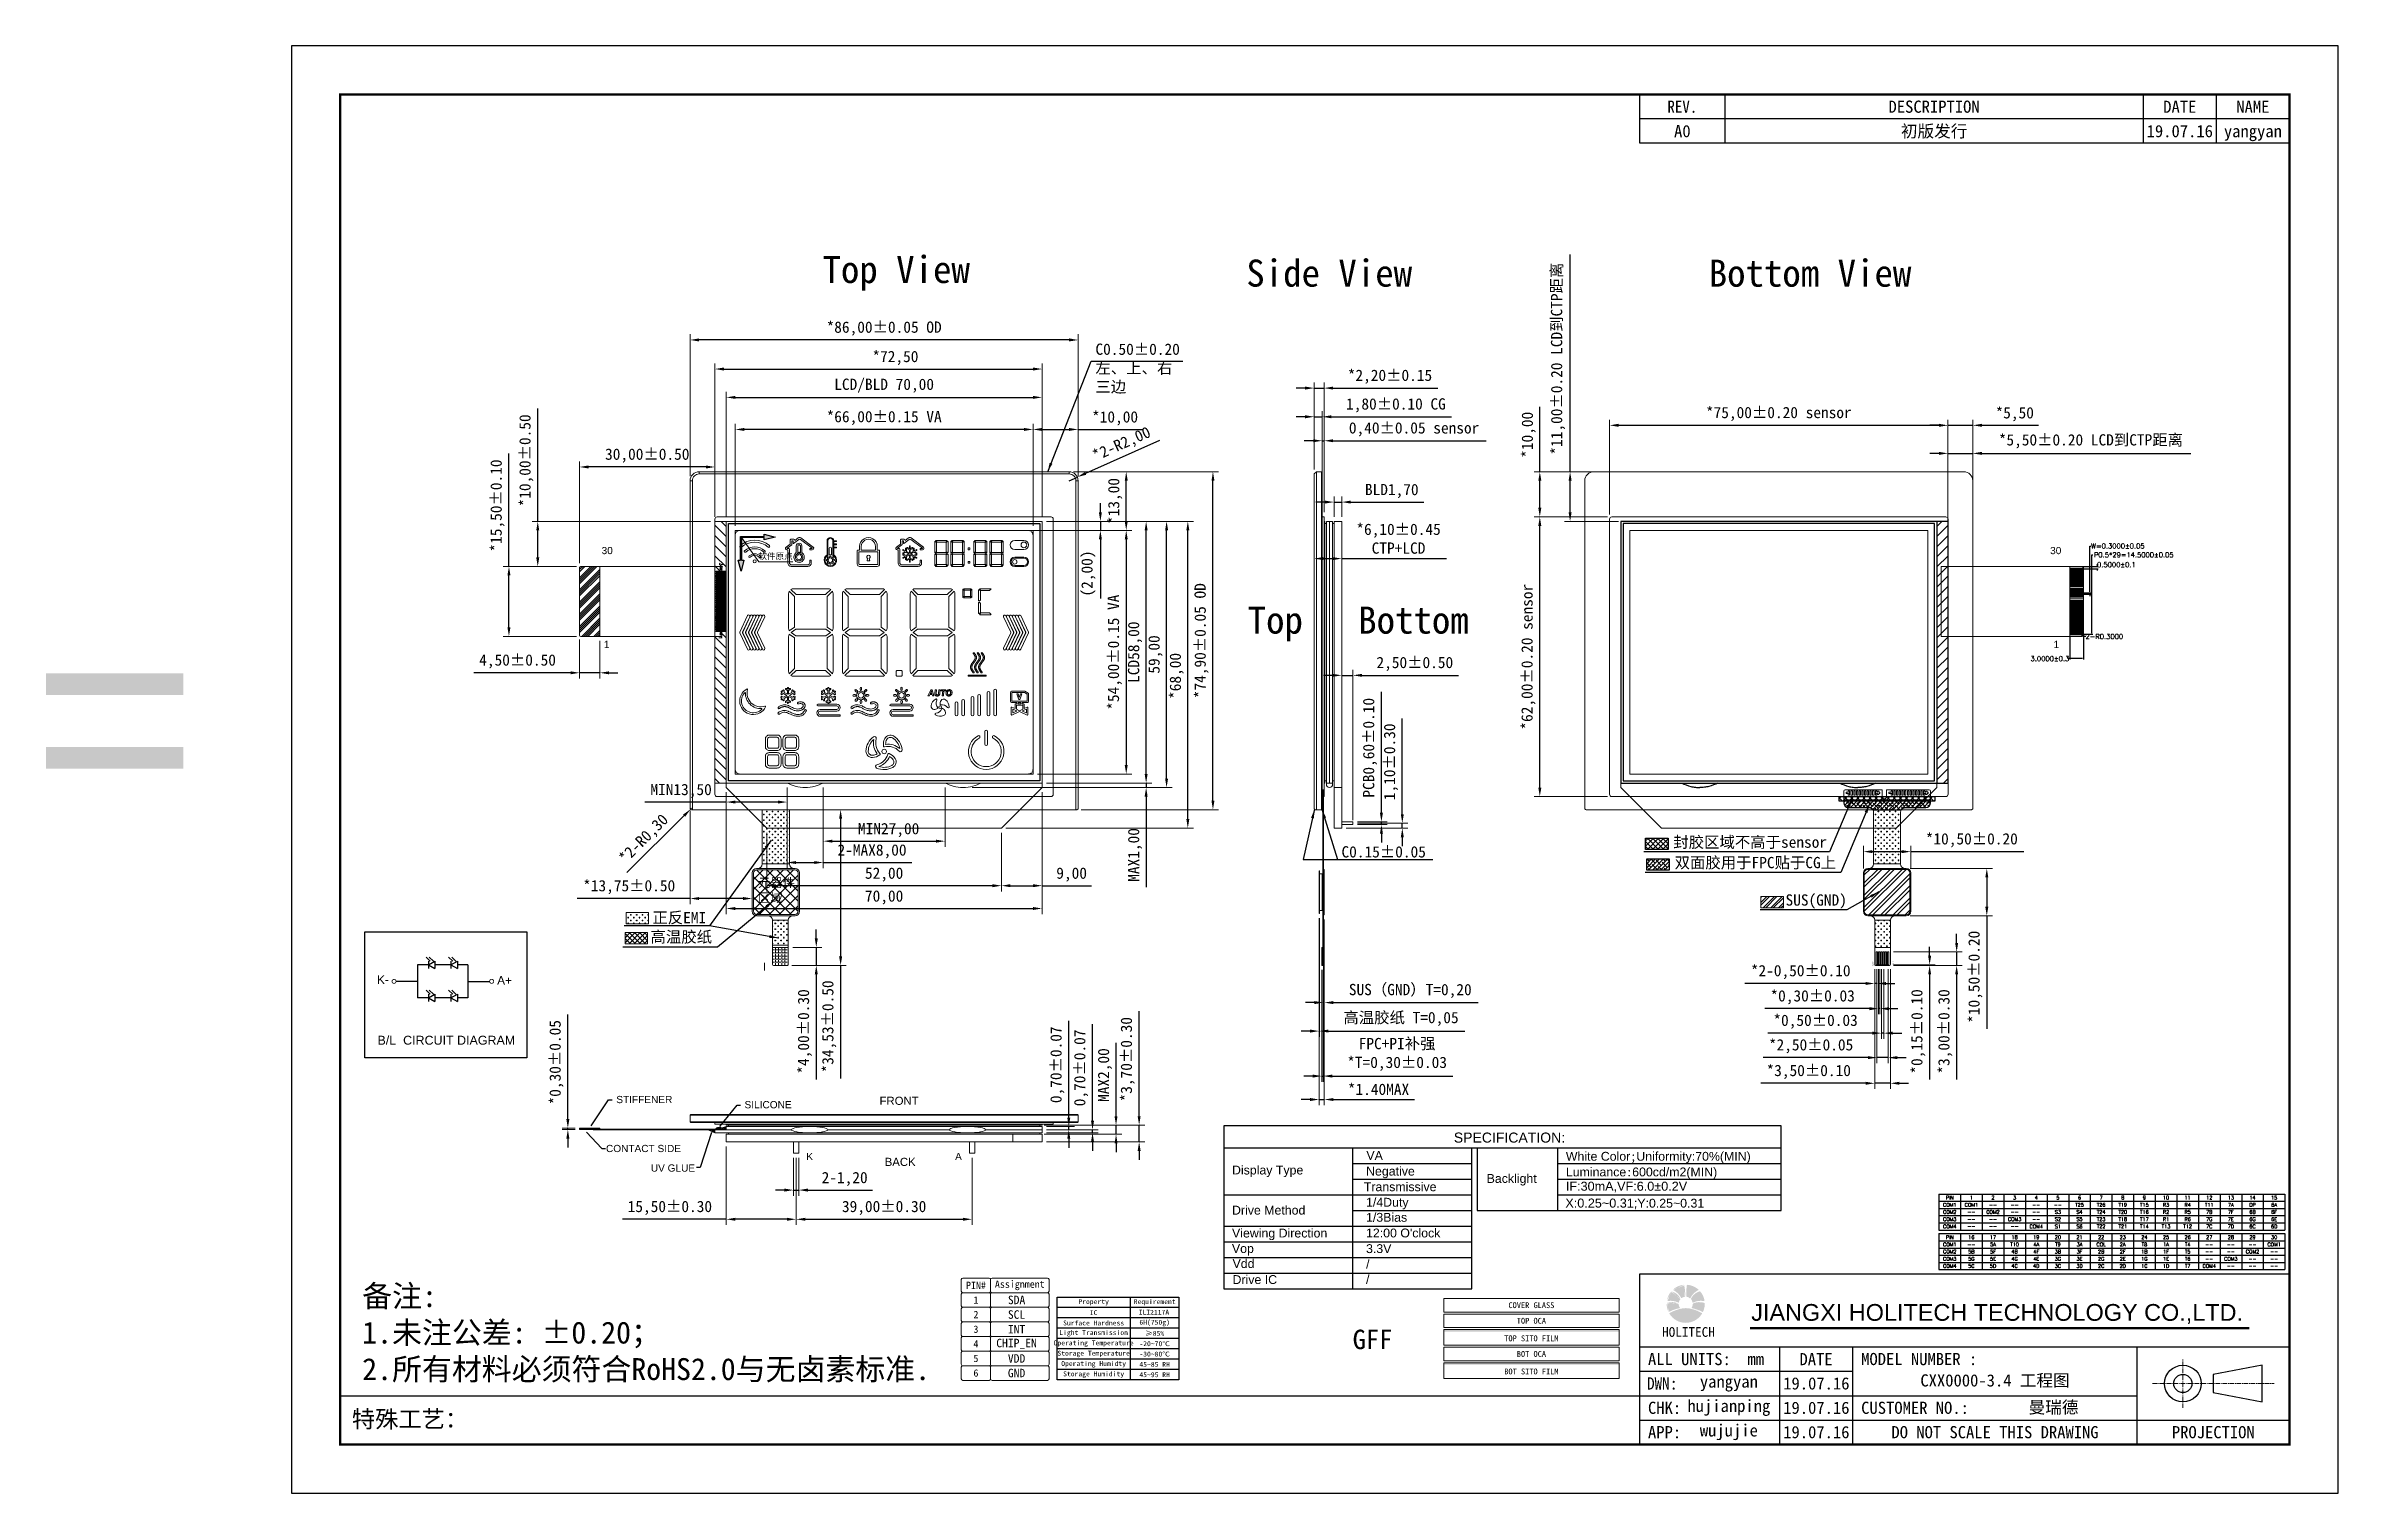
# Model space of a CAD drawing. Header units: millimetres. Extents: x 1946 to 4611, y 2266 to 2855.
# Drawn here: x 3521 to 4029, y 2518 to 2838 of the extents above; entities that cross this region are included whole.
import ezdxf
from ezdxf.enums import TextEntityAlignment as Align

# ---------------------------------------------------------------- set-up
doc = ezdxf.new("R2010")
doc.units = ezdxf.units.MM
doc.linetypes.add('CENTER', pattern=[0.6, 0.375, -0.075, 0.075, -0.075])
for name, color, linetype in [('Adhesive', 2, 'Continuous'), ('Dim', 4, 'Continuous'), ('DWG', 7, 'Continuous'), ('ITO', 6, 'Continuous'), ('Mylar', 2, 'Continuous'), ('Sealant', 3, 'Continuous')]:
    doc.layers.add(name, color=color, linetype=linetype)
for name, color, linetype, lineweight in [('Axis', 8, 'CENTER', 0), ('BACKLIGHT', 7, 'Continuous', 20), ('Cover Lens', 152, 'Continuous', 0), ('EMI', 5, 'Continuous', 0), ('Foam', 66, 'Continuous', 0), ('FPC', 30, 'Continuous', 0), ('FPC Stiffener', 7, 'Continuous', 0), ('LCD', 4, 'Continuous', 20), ('OCA', 3, 'Continuous', 0), ('PCB', 102, 'Continuous', 20), ('Sensor', 6, 'Continuous', 0), ('silicone', 193, 'Continuous', 20), ('TEXT', 7, 'Continuous', 30), ('UV GLUE', 237, 'Continuous', 20)]:
    doc.layers.add(name, color=color, linetype=linetype, lineweight=lineweight)
doc.styles.add('Arial', font='arial.ttf')
doc.styles.add('SSSoft_Romans', font='Romans')
doc.styles.get("Standard").update_dxf_attribs({"font": 'txt.shx', "bigfont": 'gbcbig.shx'})
doc.styles.add('Times New Roman', font='times.ttf')
doc.styles.add('宋体', font='')
doc.styles.add('常规', font='')
doc.styles.get('宋体').set_extended_font_data('SimSun')
doc.styles.get('常规').set_extended_font_data('SimSun')
doc.dimstyles.new('DIM', dxfattribs={"dimtxt": 2.5, "dimasz": 2, "dimexe": 1.25, "dimexo": 1, "dimgap": 1, "dimtad": 1, "dimzin": 1, "dimtxsty": '宋体', "dimcen": 2.5, "dimazin": 0, "dimtfac": 1, "dimtmove": 0, "dimatfit": 3, "dimfxl": 0, "dimlwe": 0, "dimarcsym": 0})
doc.dimstyles.get("Standard").update_dxf_attribs({"dimtxt": 1, "dimasz": 0.18, "dimexe": 0.18, "dimexo": 0.0625, "dimgap": 0.09, "dimtad": 0, "dimtih": 1, "dimtoh": 1, "dimdec": 4, "dimzin": 0, "dimdsep": 46, "dimtxsty": 'Standard', "dimcen": 0.09, "dimadec": 0, "dimazin": 0, "dimtfac": 1, "dimtdec": 4, "dimtofl": 0, "dimtmove": 0, "dimatfit": 3, "dimfxl": 0, "dimtolj": 1, "dimtzin": 0, "dimarcsym": 0})
pattern_1 = [(0, (1445.5195, -0.919), (0.635, 0.635), [0.3175, -0.9525]), (90, (1445.67825, -1.07774), (-0.635, 0.635), [0.3175, -0.9525])]

# ---------------------------------------------------------------- blocks, each defined once
blk = doc.blocks.new('CG1')
at = {"layer": 'Cover Lens'}
for p, q in [((-41, 66.5), (-41, 67)), ((41, 66.5), (41, 67)), ((-42.5, 65), (-43, 65)), ((42.5, 65), (43, 65))]:
    blk.add_line(p, q, dxfattribs=at)
blk.add_lwpolyline([(-43, -7.6), (-43, 65, -0.414214), (-41, 67), (41, 67, -0.414214), (43, 65), (43, -7.6, -0.414214), (42.7, -7.9), (-42.7, -7.9, -0.414214)], format="xyb", close=True, dxfattribs=at)
blk.add_lwpolyline([(-42.5, -7.9), (-42.5, 65, -0.414214), (-41, 66.5), (41, 66.5, -0.414214), (42.5, 65), (42.5, -7.9)], format="xyb", dxfattribs=at)
blk.add_lwpolyline([(-33, 0), (33, 0), (33, 54), (-33, 54)], close=True, dxfattribs=at)
blk = doc.blocks.new('CG2')
at = {"layer": 'Cover Lens'}
blk.add_lwpolyline([(43, -7.6), (43, 65, 0.414214), (41, 67), (-41, 67, 0.414214), (-43, 65), (-43, -7.6, 0.414214), (-42.7, -7.9), (42.7, -7.9, 0.414214)], format="xyb", close=True, dxfattribs=at)
blk.add_lwpolyline([(33, 0), (-33, 0), (-33, 54), (33, 54)], close=True, dxfattribs=at)
blk = doc.blocks.new('*D41')
at = {"layer": 'Defpoints', "color": 0}
for p in [(3673.9, 2753.32), (3673.9, 2730.95), (3739.9, 2730.95)]:
    blk.add_point(p, dxfattribs=at)
at = {"layer": 'Dim', "color": 0, "lineweight": 0}
for p, q in [((3673.9, 2731.95), (3673.9, 2754.57)), ((3739.9, 2731.95), (3739.9, 2754.57))]:
    blk.add_line(p, q, dxfattribs=at)
at = {"layer": 'Dim', "color": 0, "lineweight": -2}
blk.add_line((3737.9, 2753.32), (3675.9, 2753.32), dxfattribs=at)
at = {"layer": 'Dim', "color": 0}
for points in [[(3675.9, 2753.65), (3675.9, 2752.99), (3673.9, 2753.32)], [(3737.9, 2753.65), (3737.9, 2752.99), (3739.9, 2753.32)]]:
    blk.add_solid(points, dxfattribs=at)
at = {"layer": 'Dim', "color": 0, "insert": (3706.9, 2755.84), "char_height": 2.5, "attachment_point": 5, "style": '宋体'}
blk.add_mtext('{\\C2;*}66,00%%P0.15 VA', dxfattribs=at)
blk = doc.blocks.new('*D42')
at = {"layer": 'Defpoints', "color": 0}
for p in [(3663.9, 2773.15), (3663.9, 2741.95), (3749.9, 2741.95)]:
    blk.add_point(p, dxfattribs=at)
at = {"layer": 'Dim', "color": 0, "lineweight": 0}
for p, q in [((3663.9, 2742.95), (3663.9, 2774.4)), ((3749.9, 2742.95), (3749.9, 2774.4))]:
    blk.add_line(p, q, dxfattribs=at)
at = {"layer": 'Dim', "color": 0, "lineweight": -2}
blk.add_line((3747.9, 2773.15), (3665.9, 2773.15), dxfattribs=at)
at = {"layer": 'Dim', "color": 0}
for points in [[(3665.9, 2773.49), (3665.9, 2772.82), (3663.9, 2773.15)], [(3747.9, 2773.49), (3747.9, 2772.82), (3749.9, 2773.15)]]:
    blk.add_solid(points, dxfattribs=at)
at = {"layer": 'Dim', "color": 0, "insert": (3706.9, 2775.67), "char_height": 2.5, "attachment_point": 5, "style": '宋体'}
blk.add_mtext('{\\C2;*}86,00%%P0.05 OD', dxfattribs=at)
blk = doc.blocks.new('*D43')
at = {"layer": 'Defpoints', "color": 0}
for p in [(3749.9, 2753.32), (3749.9, 2741.95), (3739.9, 2730.95)]:
    blk.add_point(p, dxfattribs=at)
at = {"layer": 'Dim', "color": 0, "lineweight": 0}
for p, q in [((3739.9, 2731.95), (3739.9, 2754.57)), ((3749.9, 2742.95), (3749.9, 2754.57))]:
    blk.add_line(p, q, dxfattribs=at)
at = {"layer": 'Dim', "color": 0, "lineweight": -2}
for p, q in [((3741.9, 2753.32), (3747.9, 2753.32)), ((3749.9, 2753.32), (3764.26, 2753.32))]:
    blk.add_line(p, q, dxfattribs=at)
at = {"layer": 'Dim', "color": 0}
for points in [[(3741.9, 2753.65), (3741.9, 2752.99), (3739.9, 2753.32)], [(3747.9, 2753.65), (3747.9, 2752.99), (3749.9, 2753.32)]]:
    blk.add_solid(points, dxfattribs=at)
at = {"layer": 'Dim', "color": 0, "insert": (3758.08, 2755.78), "char_height": 2.5, "attachment_point": 5, "style": '宋体'}
blk.add_mtext('{\\C2;*}10,00', dxfattribs=at)
blk = doc.blocks.new('*D44')
at = {"layer": 'Defpoints', "color": 0}
for p in [(3747.9, 2741.95), (3749.73, 2742.77)]:
    blk.add_point(p, dxfattribs=at)
at = {"layer": 'Dim', "color": 0, "lineweight": -2}
for p, q in [((3767.91, 2750.9), (3751.55, 2743.58)), ((3747.9, 2741.95), (3749.73, 2742.77))]:
    blk.add_line(p, q, dxfattribs=at)
at = {"layer": 'Dim', "color": 0}
blk.add_solid([(3751.41, 2743.89), (3751.69, 2743.28), (3749.73, 2742.77)], dxfattribs=at)
at = {"layer": 'Dim', "color": 0, "insert": (3759.64, 2749.89), "char_height": 2.5, "attachment_point": 5, "rotation": 24.089, "style": '宋体'}
blk.add_mtext('{\\C2;*}2-R2,00', dxfattribs=at)
blk = doc.blocks.new('*D45')
at = {"layer": 'Defpoints', "color": 0}
for p in [(3663.99, 2669.14), (3664.2, 2669.35)]:
    blk.add_point(p, dxfattribs=at)
at = {"layer": 'Dim', "color": 0, "lineweight": -2}
for p, q in [((3649.87, 2655.09), (3662.57, 2667.73)), ((3664.2, 2669.35), (3663.99, 2669.14))]:
    blk.add_line(p, q, dxfattribs=at)
at = {"layer": 'Dim', "color": 0}
blk.add_solid([(3662.33, 2667.96), (3662.8, 2667.49), (3663.99, 2669.14)], dxfattribs=at)
at = {"layer": 'Dim', "color": 0, "insert": (3653.78, 2662.45), "char_height": 2.5, "attachment_point": 5, "rotation": 44.855, "style": '宋体'}
blk.add_mtext('{\\C2;*}2-R0,30', dxfattribs=at)
blk = doc.blocks.new('*D53')
at = {"layer": 'Defpoints', "color": 0}
for p in [(3739.9, 2730.95), (3739.9, 2676.95), (3760.56, 2676.95)]:
    blk.add_point(p, dxfattribs=at)
at = {"layer": 'Dim', "color": 0, "lineweight": 0}
for p, q in [((3740.9, 2730.95), (3761.81, 2730.95)), ((3740.9, 2676.95), (3761.81, 2676.95))]:
    blk.add_line(p, q, dxfattribs=at)
at = {"layer": 'Dim', "color": 0, "lineweight": -2}
blk.add_line((3760.56, 2728.95), (3760.56, 2678.95), dxfattribs=at)
at = {"layer": 'Dim', "color": 0}
for points in [[(3760.23, 2728.95), (3760.89, 2728.95), (3760.56, 2730.95)], [(3760.23, 2678.95), (3760.89, 2678.95), (3760.56, 2676.95)]]:
    blk.add_solid(points, dxfattribs=at)
at = {"layer": 'Dim', "color": 0, "insert": (3758.04, 2703.95), "char_height": 2.5, "attachment_point": 5, "rotation": 90, "style": '宋体'}
blk.add_mtext('{\\C2;*}54,00%%P0.15 VA', dxfattribs=at)
blk = doc.blocks.new('*D54')
at = {"layer": 'Defpoints', "color": 0}
for p in [(3747.9, 2743.95), (3779.78, 2743.95), (3749.6, 2669.05)]:
    blk.add_point(p, dxfattribs=at)
at = {"layer": 'Dim', "color": 0, "lineweight": 0}
for p, q in [((3748.9, 2743.95), (3781.03, 2743.95)), ((3750.6, 2669.05), (3781.03, 2669.05))]:
    blk.add_line(p, q, dxfattribs=at)
at = {"layer": 'Dim', "color": 0, "lineweight": -2}
blk.add_line((3779.78, 2671.05), (3779.78, 2741.95), dxfattribs=at)
at = {"layer": 'Dim', "color": 0}
for points in [[(3779.45, 2741.95), (3780.11, 2741.95), (3779.78, 2743.95)], [(3779.45, 2671.05), (3780.11, 2671.05), (3779.78, 2669.05)]]:
    blk.add_solid(points, dxfattribs=at)
at = {"layer": 'Dim', "color": 0, "insert": (3777.26, 2706.5), "char_height": 2.5, "attachment_point": 5, "rotation": 90, "style": '宋体'}
blk.add_mtext('{\\C2;*}74,90%%P0.05 OD', dxfattribs=at)
blk = doc.blocks.new('*D55')
at = {"layer": 'Defpoints', "color": 0}
for p in [(3747.9, 2743.95), (3760.56, 2743.95), (3739.9, 2730.95)]:
    blk.add_point(p, dxfattribs=at)
at = {"layer": 'Dim', "color": 0, "lineweight": 0}
for p, q in [((3748.9, 2743.95), (3761.81, 2743.95)), ((3740.9, 2730.95), (3761.81, 2730.95))]:
    blk.add_line(p, q, dxfattribs=at)
at = {"layer": 'Dim', "color": 0, "lineweight": -2}
blk.add_line((3760.56, 2732.95), (3760.56, 2741.95), dxfattribs=at)
at = {"layer": 'Dim', "color": 0}
for points in [[(3760.23, 2741.95), (3760.89, 2741.95), (3760.56, 2743.95)], [(3760.23, 2732.95), (3760.89, 2732.95), (3760.56, 2730.95)]]:
    blk.add_solid(points, dxfattribs=at)
at = {"layer": 'Dim', "color": 0, "insert": (3758.1, 2737.45), "char_height": 2.5, "attachment_point": 5, "rotation": 90, "style": '宋体'}
blk.add_mtext('{\\C2;*}13,00', dxfattribs=at)
blk = doc.blocks.new('*D56')
at = {"layer": 'Defpoints', "color": 0}
for p in [(3942.69, 2754.23), (3867.69, 2733.45), (3942.69, 2733.45)]:
    blk.add_point(p, dxfattribs=at)
at = {"layer": 'Dim', "color": 0, "lineweight": 0}
for p, q in [((3867.69, 2734.45), (3867.69, 2755.48)), ((3942.69, 2734.45), (3942.69, 2755.48))]:
    blk.add_line(p, q, dxfattribs=at)
at = {"layer": 'Dim', "color": 0, "lineweight": -2}
blk.add_line((3869.69, 2754.23), (3940.69, 2754.23), dxfattribs=at)
at = {"layer": 'Dim', "color": 0}
for points in [[(3869.69, 2754.57), (3869.69, 2753.9), (3867.69, 2754.23)], [(3940.69, 2754.57), (3940.69, 2753.9), (3942.69, 2754.23)]]:
    blk.add_solid(points, dxfattribs=at)
at = {"layer": 'Dim', "color": 0, "insert": (3905.19, 2756.75), "char_height": 2.5, "attachment_point": 5, "style": '宋体'}
blk.add_mtext('{\\C2;*}75,00%%P0.20 sensor', dxfattribs=at)
blk = doc.blocks.new('*D57')
at = {"layer": 'Defpoints', "color": 0}
for p in [(3852.22, 2733.95), (3868.19, 2733.95), (3868.19, 2671.95)]:
    blk.add_point(p, dxfattribs=at)
at = {"layer": 'Dim', "color": 0, "lineweight": 0}
for p, q in [((3867.19, 2733.95), (3850.97, 2733.95)), ((3867.19, 2671.95), (3850.97, 2671.95))]:
    blk.add_line(p, q, dxfattribs=at)
at = {"layer": 'Dim', "color": 0, "lineweight": -2}
blk.add_line((3852.22, 2673.95), (3852.22, 2731.95), dxfattribs=at)
at = {"layer": 'Dim', "color": 0}
for points in [[(3851.89, 2731.95), (3852.56, 2731.95), (3852.22, 2733.95)], [(3851.89, 2673.95), (3852.56, 2673.95), (3852.22, 2671.95)]]:
    blk.add_solid(points, dxfattribs=at)
at = {"layer": 'Dim', "color": 0, "insert": (3849.7, 2702.95), "char_height": 2.5, "attachment_point": 5, "rotation": 90, "style": '宋体'}
blk.add_mtext('{\\C2;*}62,00%%P0.20 sensor', dxfattribs=at)
blk = doc.blocks.new('*D58')
at = {"layer": 'Defpoints', "color": 0}
for p in [(3852.22, 2743.95), (3864.19, 2743.95), (3868.19, 2733.95)]:
    blk.add_point(p, dxfattribs=at)
at = {"layer": 'Dim', "color": 0, "lineweight": -2}
for p, q in [((3852.22, 2743.95), (3852.22, 2758.31)), ((3852.22, 2735.95), (3852.22, 2741.95))]:
    blk.add_line(p, q, dxfattribs=at)
at = {"layer": 'Dim', "color": 0, "lineweight": 0}
for p, q in [((3863.19, 2743.95), (3850.97, 2743.95)), ((3867.19, 2733.95), (3850.97, 2733.95))]:
    blk.add_line(p, q, dxfattribs=at)
at = {"layer": 'Dim', "color": 0}
for points in [[(3851.89, 2741.95), (3852.56, 2741.95), (3852.22, 2743.95)], [(3851.89, 2735.95), (3852.56, 2735.95), (3852.22, 2733.95)]]:
    blk.add_solid(points, dxfattribs=at)
at = {"layer": 'Dim', "color": 0, "insert": (3849.77, 2752.13), "char_height": 2.5, "attachment_point": 5, "rotation": 90, "style": '宋体'}
blk.add_mtext('{\\C2;*}10,00', dxfattribs=at)
blk = doc.blocks.new('*D59')
at = {"layer": 'Defpoints', "color": 0}
for p in [(3948.19, 2754.23), (3948.19, 2741.95), (3942.69, 2733.45)]:
    blk.add_point(p, dxfattribs=at)
at = {"layer": 'Dim', "color": 0, "lineweight": -2}
for p, q in [((3940.69, 2754.23), (3938.69, 2754.23)), ((3942.69, 2754.23), (3948.19, 2754.23)), ((3950.19, 2754.23), (3962.78, 2754.23))]:
    blk.add_line(p, q, dxfattribs=at)
at = {"layer": 'Dim', "color": 0, "lineweight": 0}
for p, q in [((3942.69, 2734.45), (3942.69, 2755.48)), ((3948.19, 2742.95), (3948.19, 2755.48))]:
    blk.add_line(p, q, dxfattribs=at)
at = {"layer": 'Dim', "color": 0}
for points in [[(3940.69, 2754.57), (3940.69, 2753.9), (3942.69, 2754.23)], [(3950.19, 2754.57), (3950.19, 2753.9), (3948.19, 2754.23)]]:
    blk.add_solid(points, dxfattribs=at)
at = {"layer": 'Dim', "color": 0, "insert": (3957.48, 2756.69), "char_height": 2.5, "attachment_point": 5, "style": '宋体'}
blk.add_mtext('{\\C2;*}5,50', dxfattribs=at)
blk = doc.blocks.new('*D60')
at = {"layer": 'Defpoints', "color": 0}
for p in [(3804.41, 2750.81), (3804.01, 2733.95), (3804.41, 2733.95)]:
    blk.add_point(p, dxfattribs=at)
at = {"layer": 'Dim', "color": 0, "lineweight": -2}
for p, q in [((3802.01, 2750.81), (3800.01, 2750.81)), ((3804.01, 2750.81), (3804.41, 2750.81)), ((3806.41, 2750.81), (3840.31, 2750.81))]:
    blk.add_line(p, q, dxfattribs=at)
at = {"layer": 'Dim', "color": 0, "lineweight": 0}
for p, q in [((3804.01, 2734.95), (3804.01, 2752.06)), ((3804.41, 2734.95), (3804.41, 2752.06))]:
    blk.add_line(p, q, dxfattribs=at)
at = {"layer": 'Dim', "color": 0}
for points in [[(3802.01, 2751.15), (3802.01, 2750.48), (3804.01, 2750.81)], [(3806.41, 2751.15), (3806.41, 2750.48), (3804.41, 2750.81)]]:
    blk.add_solid(points, dxfattribs=at)
at = {"layer": 'Dim', "color": 0, "insert": (3824.36, 2753.34), "char_height": 2.5, "attachment_point": 5, "style": '宋体'}
blk.add_mtext('0,40%%P0.05 sensor', dxfattribs=at)
blk = doc.blocks.new('*D61')
at = {"layer": 'Defpoints', "color": 0}
for p in [(3804.01, 2756.13), (3804.01, 2743.8), (3802.21, 2743.45)]:
    blk.add_point(p, dxfattribs=at)
at = {"layer": 'Dim', "color": 0, "lineweight": -2}
for p, q in [((3800.21, 2756.13), (3798.21, 2756.13)), ((3802.21, 2756.13), (3804.01, 2756.13)), ((3806.01, 2756.13), (3832.65, 2756.13))]:
    blk.add_line(p, q, dxfattribs=at)
at = {"layer": 'Dim', "color": 0, "lineweight": 0}
for p, q in [((3802.21, 2744.45), (3802.21, 2757.38)), ((3804.01, 2744.8), (3804.01, 2757.38))]:
    blk.add_line(p, q, dxfattribs=at)
at = {"layer": 'Dim', "color": 0}
for points in [[(3800.21, 2756.46), (3800.21, 2755.79), (3802.21, 2756.13)], [(3806.01, 2756.46), (3806.01, 2755.79), (3804.01, 2756.13)]]:
    blk.add_solid(points, dxfattribs=at)
at = {"layer": 'Dim', "color": 0, "insert": (3820.33, 2758.65), "char_height": 2.5, "attachment_point": 5, "style": '宋体'}
blk.add_mtext('1,80%%P0.10 CG', dxfattribs=at)
blk = doc.blocks.new('*D62')
at = {"layer": 'Defpoints', "color": 0}
for p in [(3804.41, 2762.48), (3802.21, 2743.45), (3804.41, 2733.95)]:
    blk.add_point(p, dxfattribs=at)
at = {"layer": 'Dim', "color": 0, "lineweight": -2}
for p, q in [((3800.21, 2762.48), (3798.21, 2762.48)), ((3802.21, 2762.48), (3804.41, 2762.48)), ((3806.41, 2762.48), (3829.62, 2762.48))]:
    blk.add_line(p, q, dxfattribs=at)
at = {"layer": 'Dim', "color": 0, "lineweight": 0}
for p, q in [((3802.21, 2744.45), (3802.21, 2763.73)), ((3804.41, 2734.95), (3804.41, 2763.73))]:
    blk.add_line(p, q, dxfattribs=at)
at = {"layer": 'Dim', "color": 0}
for points in [[(3800.21, 2762.82), (3800.21, 2762.15), (3802.21, 2762.48)], [(3806.41, 2762.82), (3806.41, 2762.15), (3804.41, 2762.48)]]:
    blk.add_solid(points, dxfattribs=at)
at = {"layer": 'Dim', "color": 0, "insert": (3819.01, 2765), "char_height": 2.5, "attachment_point": 5, "style": '宋体'}
blk.add_mtext('{\\C2;*}2,20%%P0.15', dxfattribs=at)
blk = doc.blocks.new('*D63')
at = {"layer": 'Defpoints', "color": 0}
for p in [(3663.9, 2669.85), (3663.9, 2649.36), (3677.65, 2650.77)]:
    blk.add_point(p, dxfattribs=at)
at = {"layer": 'Dim', "color": 0, "lineweight": 0}
for p, q in [((3663.9, 2668.85), (3663.9, 2648.11)), ((3677.65, 2649.77), (3677.65, 2648.11))]:
    blk.add_line(p, q, dxfattribs=at)
at = {"layer": 'Dim', "color": 0, "lineweight": -2}
for p, q in [((3663.9, 2649.36), (3638.87, 2649.36)), ((3675.65, 2649.36), (3665.9, 2649.36))]:
    blk.add_line(p, q, dxfattribs=at)
at = {"layer": 'Dim', "color": 0}
for points in [[(3665.9, 2649.69), (3665.9, 2649.02), (3663.9, 2649.36)], [(3675.65, 2649.69), (3675.65, 2649.02), (3677.65, 2649.36)]]:
    blk.add_solid(points, dxfattribs=at)
at = {"layer": 'Dim', "color": 0, "insert": (3650.39, 2651.88), "char_height": 2.5, "attachment_point": 5, "style": '宋体'}
blk.add_mtext('{\\C2;*}13,75%%P0.50', dxfattribs=at)
blk = doc.blocks.new('*D64')
at = {"layer": 'Defpoints', "color": 0}
for p in [(3689.45, 2669.05), (3685.45, 2634.52), (3697.26, 2634.52)]:
    blk.add_point(p, dxfattribs=at)
at = {"layer": 'Dim', "color": 0, "lineweight": 0}
for p, q in [((3690.45, 2669.05), (3698.51, 2669.05)), ((3686.45, 2634.52), (3698.51, 2634.52))]:
    blk.add_line(p, q, dxfattribs=at)
at = {"layer": 'Dim', "color": 0, "lineweight": -2}
for p, q in [((3697.26, 2667.05), (3697.26, 2636.52)), ((3697.26, 2634.52), (3697.26, 2609.5))]:
    blk.add_line(p, q, dxfattribs=at)
at = {"layer": 'Dim', "color": 0}
for points in [[(3696.92, 2667.05), (3697.59, 2667.05), (3697.26, 2669.05)], [(3696.92, 2636.52), (3697.59, 2636.52), (3697.26, 2634.52)]]:
    blk.add_solid(points, dxfattribs=at)
at = {"layer": 'Dim', "color": 0, "insert": (3694.73, 2621.01), "char_height": 2.5, "attachment_point": 5, "rotation": 90, "style": '宋体'}
blk.add_mtext('{\\C2;*}34,53%%P0.50', dxfattribs=at)
blk = doc.blocks.new('*D65')
at = {"layer": 'Defpoints', "color": 0}
for p in [(3685.65, 2638.52), (3685.45, 2634.52), (3691.86, 2634.52)]:
    blk.add_point(p, dxfattribs=at)
at = {"layer": 'Dim', "color": 0, "lineweight": -2}
for p, q in [((3691.86, 2640.52), (3691.86, 2642.52)), ((3691.86, 2638.52), (3691.86, 2634.52)), ((3691.86, 2632.52), (3691.86, 2609.27))]:
    blk.add_line(p, q, dxfattribs=at)
at = {"layer": 'Dim', "color": 0, "lineweight": 0}
for p, q in [((3686.65, 2638.52), (3693.11, 2638.52)), ((3686.45, 2634.52), (3693.11, 2634.52))]:
    blk.add_line(p, q, dxfattribs=at)
at = {"layer": 'Dim', "color": 0}
for points in [[(3691.53, 2640.52), (3692.2, 2640.52), (3691.86, 2638.52)], [(3691.53, 2632.52), (3692.2, 2632.52), (3691.86, 2634.52)]]:
    blk.add_solid(points, dxfattribs=at)
at = {"layer": 'Dim', "color": 0, "insert": (3689.34, 2619.9), "char_height": 2.5, "attachment_point": 5, "rotation": 90, "style": '宋体'}
blk.add_mtext('{\\C2;*}4,00%%P0.30', dxfattribs=at)
blk = doc.blocks.new('*D66')
at = {"layer": 'Defpoints', "color": 0}
for p in [(3804.26, 2645.72), (3804.46, 2645.72), (3804.46, 2626.29)]:
    blk.add_point(p, dxfattribs=at)
at = {"layer": 'Dim', "color": 0, "lineweight": 0}
for p, q in [((3804.26, 2644.72), (3804.26, 2625.04)), ((3804.46, 2644.72), (3804.46, 2625.04))]:
    blk.add_line(p, q, dxfattribs=at)
at = {"layer": 'Dim', "color": 0, "lineweight": -2}
for p, q in [((3802.26, 2626.29), (3800.26, 2626.29)), ((3804.26, 2626.29), (3804.46, 2626.29)), ((3806.46, 2626.29), (3838.57, 2626.29))]:
    blk.add_line(p, q, dxfattribs=at)
at = {"layer": 'Dim', "color": 0}
for points in [[(3802.26, 2626.63), (3802.26, 2625.96), (3804.26, 2626.29)], [(3806.46, 2626.63), (3806.46, 2625.96), (3804.46, 2626.29)]]:
    blk.add_solid(points, dxfattribs=at)
at = {"layer": 'Dim', "color": 0, "lineweight": 0, "insert": (3823.51, 2628.86), "char_height": 2.5, "attachment_point": 5, "style": '宋体'}
blk.add_mtext('SUS（GND）T=0,20', dxfattribs=at)
blk = doc.blocks.new('*D67')
at = {"layer": 'Defpoints', "color": 0}
for p in [(3803.31, 2646.02), (3803.36, 2646.02), (3803.36, 2619.98)]:
    blk.add_point(p, dxfattribs=at)
at = {"layer": 'Dim', "color": 0, "lineweight": 0}
for p, q in [((3803.31, 2645.02), (3803.31, 2618.73)), ((3803.36, 2645.02), (3803.36, 2618.73))]:
    blk.add_line(p, q, dxfattribs=at)
at = {"layer": 'Dim', "color": 0, "lineweight": -2}
for p, q in [((3801.31, 2619.98), (3799.31, 2619.98)), ((3803.31, 2619.98), (3803.36, 2619.98)), ((3805.36, 2619.98), (3835.57, 2619.98))]:
    blk.add_line(p, q, dxfattribs=at)
at = {"layer": 'Dim', "color": 0}
for points in [[(3801.31, 2620.32), (3801.31, 2619.65), (3803.31, 2619.98)], [(3805.36, 2620.32), (3805.36, 2619.65), (3803.36, 2619.98)]]:
    blk.add_solid(points, dxfattribs=at)
at = {"layer": 'Dim', "color": 0, "lineweight": 0, "insert": (3821.46, 2622.66), "char_height": 2.5, "attachment_point": 5, "style": '宋体'}
blk.add_mtext('高温胶纸 T=0,05', dxfattribs=at)
blk = doc.blocks.new('*D46')
at = {"layer": 'Defpoints', "color": 0}
for p in [(3803.31, 2646.02), (3804.46, 2645.72), (3804.46, 2604.81)]:
    blk.add_point(p, dxfattribs=at)
at = {"layer": 'Dim', "color": 0, "lineweight": 0}
for p, q in [((3803.31, 2645.02), (3803.31, 2603.56)), ((3804.46, 2644.72), (3804.46, 2603.56))]:
    blk.add_line(p, q, dxfattribs=at)
at = {"layer": 'Dim', "color": 0, "lineweight": -2}
for p, q in [((3801.31, 2604.81), (3799.31, 2604.81)), ((3803.31, 2604.81), (3804.46, 2604.81)), ((3806.46, 2604.81), (3824.47, 2604.81))]:
    blk.add_line(p, q, dxfattribs=at)
at = {"layer": 'Dim', "color": 0}
for points in [[(3801.31, 2605.14), (3801.31, 2604.48), (3803.31, 2604.81)], [(3806.46, 2605.14), (3806.46, 2604.48), (3804.46, 2604.81)]]:
    blk.add_solid(points, dxfattribs=at)
at = {"layer": 'Dim', "color": 0, "lineweight": 0, "insert": (3816.47, 2607.06), "char_height": 2.5, "attachment_point": 5, "style": '宋体'}
blk.add_mtext('{\\C2;*}1.40MAX', dxfattribs=at)
blk = doc.blocks.new('*D68')
at = {"layer": 'Defpoints', "color": 0}
for p in [(3803.91, 2634.52), (3804.21, 2634.52), (3803.91, 2610.01)]:
    blk.add_point(p, dxfattribs=at)
at = {"layer": 'Dim', "color": 0, "lineweight": 0}
for p, q in [((3803.91, 2633.52), (3803.91, 2608.76)), ((3804.21, 2633.52), (3804.21, 2608.76))]:
    blk.add_line(p, q, dxfattribs=at)
at = {"layer": 'Dim', "color": 0, "lineweight": -2}
for p, q in [((3801.91, 2610.01), (3799.91, 2610.01)), ((3803.91, 2610.01), (3804.21, 2610.01)), ((3806.21, 2610.01), (3832.97, 2610.01))]:
    blk.add_line(p, q, dxfattribs=at)
at = {"layer": 'Dim', "color": 0}
for points in [[(3801.91, 2610.34), (3801.91, 2609.67), (3803.91, 2610.01)], [(3806.21, 2610.34), (3806.21, 2609.67), (3804.21, 2610.01)]]:
    blk.add_solid(points, dxfattribs=at)
at = {"layer": 'Dim', "color": 0, "lineweight": 0, "insert": (3820.59, 2614.81), "char_height": 2.5, "attachment_point": 5, "style": '宋体'}
blk.add_mtext('FPC+PI补强\\P{\\C2;*}T=0,30%%P0.03', dxfattribs=at)
blk = doc.blocks.new('特性参数')
at = {"layer": 'Dim', "flags": 128}
for points in [[(-62.5, 31.8), (-62.5, 42.4), (0, 42.4), (0, 31.8)], [(0, 37.1), (-62.5, 37.1)], [(-25, 42.4), (-25, 31.8)], [(0, 31.8), (0, 0), (-62.5, 0), (-62.5, 31.8)], [(0, 31.8), (-62.5, 31.8)], [(0, 26.5), (-62.5, 26.5)], [(-25, 31.8), (-25, 0)], [(0, 21.2), (-62.5, 21.2)], [(0, 15.9), (-62.5, 15.9)], [(0, 10.6), (-62.5, 10.6)], [(0, 5.3), (-62.5, 5.3)]]:
    blk.add_lwpolyline(points, dxfattribs=at)
at = {"layer": 'Dim', "char_height": 2.5, "width": 9.326163987900191e-14, "attachment_point": 5, "style": '宋体'}
for s, insert in [('Property', (-43.8, 39.8)), ('IC', (-43.8, 34.5)), ('Requirement', (-12.5, 39.8)), ('Light Transmission', (-43.8, 23.9)), ('Surface Hardness', (-43.8, 29.2)), ('Operating Temperature', (-43.8, 18.6)), ('Storage Temperature', (-43.8, 13.3)), ('Operating Humidty', (-43.8, 8)), ('Storage Humidity', (-43.8, 2.7))]:
    blk.add_mtext(s, dxfattribs=dict(at, insert=insert))
blk = doc.blocks.new('REV._Holitech')
at = {"color": 0}
for points in [[(133.33, -5), (0, -5), (0, 0)], [(17.5, -0.01), (17.5, -5.01)]]:
    blk.add_lwpolyline(points, dxfattribs=at)
at = {"layer": 'Dim', "color": 0}
for points in [[(103.33, 0), (103.33, -5)], [(118.33, 0), (118.33, -5)]]:
    blk.add_lwpolyline(points, dxfattribs=at)
blk = doc.blocks.new('REV_Holitech')
at = {"color": 0, "style": 'Times New Roman'}
for tag, p in [('REV.', (8.75, -2.5)), ('DESCRIPTON', (60.42, -2.5)), ('DATE', (110.83, -2.5)), ('NAME', (125.83, -2.5))]:
    blk.add_attdef(tag, text='', height=2.5, dxfattribs=at).set_placement(p, align=Align.MIDDLE_CENTER)
blk = doc.blocks.new('HOLITECH')
h = blk.add_hatch(color=94)
h.set_gradient(color1=(0, 143, 0), color2=(255, 255, 0), tint=1, name='SPHERICAL')
edge = h.paths.add_edge_path()
edge.add_arc((-0.2, -1), 4.37, 97.7798, 127.0413)
edge.add_arc((-2.9, 2.5), 0.13, 206.9862, 307.0413, ccw=False)
edge.add_arc((-13.1, -2.7), 11.4, 26.9862, 63.3955)
edge.add_arc((-8, 7.6), 0.13, 132.0554, 243.3955, ccw=False)
edge.add_arc((-0.2, -1), 11.8, 94.9014, 132.0554, ccw=False)
edge.add_arc((-1.2, 10.4), 0.325, 6.0893, 94.9014, ccw=False)
edge.add_arc((-61.9, 3.9), 61.4, -0.2811, 6.0893, ccw=False)
edge.add_arc((-0.8, 3.6), 0.325, 277.7798, 358.1911, ccw=False)
edge = h.paths.add_edge_path()
edge.add_arc((-4.9, -1.2), 0.325, 1.4975, 65.1441, ccw=False)
edge.add_arc((-0.2, -1), 4.37, 181.4975, 214.2016)
edge.add_arc((-3.9, -3.6), 0.13, -80.1348, 34.2016, ccw=False)
edge.add_arc((-0.2, -25.1), 21.7, 99.8652, 118.4053)
edge.add_arc((-10.7, -5.7), 0.325, 204.0234, 298.4053, ccw=False)
edge.add_arc((-0.2, -1), 11.8, 178.8316, 204.0234, ccw=False)
edge.add_arc((-11.6, -0.8), 0.325, 108.828, 178.8316, ccw=False)
edge.add_arc((-8.7, -9.4), 9.43, 65.1441, 108.828, ccw=False)
edge = h.paths.add_edge_path()
edge.add_arc((-9.4, -8.9), 9.77, 61.1772, 101.9708)
edge.add_arc((-11.5, 1), 0.325, 169.7673, 281.9708, ccw=False)
edge.add_arc((-0.2, -1), 11.8, 139.9895, 169.7673, ccw=False)
edge.add_arc((-9, 6.3), 0.325, 74.4887, 139.9895, ccw=False)
edge.add_arc((-11.2, -1.6), 8.6, 26.1972, 74.4887, ccw=False)
edge.add_arc((-3.7, 2), 0.325, -40.5205, 26.1972, ccw=False)
edge.add_arc((-0.2, -1), 4.37, 139.4795, 169.278)
edge.add_arc((-4.6, -0.2), 0.13, 243.35, 349.278, ccw=False)
edge = h.paths.add_edge_path()
edge.add_arc((-0.2, -1), 4.37, 52.9587, 82.2202, ccw=False)
edge.add_arc((2.5, 2.5), 0.13, 232.9587, 333.0138)
edge.add_arc((12.8, -2.7), 11.4, 116.6045, 153.0138, ccw=False)
edge.add_arc((7.6, 7.6), 0.13, 296.6045, 407.9446)
edge.add_arc((-0.2, -1), 11.8, 47.9446, 85.0986)
edge.add_arc((0.8, 10.4), 0.325, 85.0986, 173.9107)
edge.add_arc((61.5, 3.9), 61.4, 173.9107, 180.2811)
edge.add_arc((0.5, 3.6), 0.325, 181.8089, 262.2202)
edge = h.paths.add_edge_path()
edge.add_arc((4.5, -1.2), 0.325, 114.8559, 178.5025)
edge.add_arc((-0.2, -1), 4.37, 325.7984, 358.5025, ccw=False)
edge.add_arc((3.5, -3.6), 0.13, 145.7984, 260.1348)
edge.add_arc((-0.2, -25.1), 21.7, 61.5947, 80.1348, ccw=False)
edge.add_arc((10.3, -5.7), 0.325, 241.5947, 335.9766)
edge.add_arc((-0.2, -1), 11.8, 335.9766, 361.1684)
edge.add_arc((11.3, -0.8), 0.325, 1.1684, 71.172)
edge.add_arc((8.3, -9.4), 9.43, 71.172, 114.8559)
edge = h.paths.add_edge_path()
edge.add_arc((9, -8.9), 9.77, 78.0292, 118.8228, ccw=False)
edge.add_arc((11.1, 1), 0.325, 258.0292, 370.2327)
edge.add_arc((-0.2, -1), 11.8, 10.2327, 40.0105)
edge.add_arc((8.6, 6.3), 0.325, 40.0105, 105.5113)
edge.add_arc((10.8, -1.6), 8.6, 105.5113, 153.8028)
edge.add_arc((3.4, 2), 0.325, 153.8028, 220.5205)
edge.add_arc((-0.2, -1), 4.37, 10.722, 40.5205, ccw=False)
edge.add_arc((4.2, -0.2), 0.13, 190.722, 296.65)
edge = h.paths.add_edge_path()
edge.add_arc((-0.2, -16.7), 13, 79.0127, 100.9873)
edge.add_arc((2, -27.9), 24.4, 100.9873, 119.7579)
edge.add_arc((-10, -7), 0.325, 119.7579, 211.5041)
edge.add_arc((-0.2, -1), 11.8, 211.5041, 328.4964)
edge.add_arc((9.6, -7), 0.325, 328.4964, 421.548)
edge.add_arc((-2.4, -27.9), 24.4, 60.2595, 79.0127)
at = {"color": 94, "true_color": 0x00ad00, "insert": (1.5, -18.5), "char_height": 6, "attachment_point": 5, "style": '宋体'}
blk.add_mtext('HOLITECH', dxfattribs=at)
blk = doc.blocks.new('工程图框')
at = {"color": 4}
blk.add_lwpolyline([(-525, 0), (0, 0), (0, 371.25), (-525, 371.25)], close=True, dxfattribs=at)
at = {"const_width": 0.625}
blk.add_lwpolyline([(-512.5, 12.5), (-12.5, 12.5), (-12.5, 358.75), (-512.5, 358.75)], close=True, dxfattribs=at)
at = {"color": 0}
for points in [[(-12.5, 352.5), (-179.17, 352.5), (-179.17, 358.75)], [(-157.29, 358.74), (-157.29, 352.49)], [(-179.17, 12.5), (-179.17, 56.25), (-12.5, 56.25), (-12.5, 12.5), (-179.1, 12.5)], [(-179.17, 37.5), (-12.5, 37.5)], [(-143.23, 12.5), (-143.23, 37.5)], [(-51.56, 12.5), (-51.56, 37.5)], [(-179.17, 31.25), (-124.48, 31.25)], [(-512.5, 25), (-51.56, 25)], [(-179.17, 18.75), (-12.5, 18.75)]]:
    blk.add_lwpolyline(points, dxfattribs=at)
at = {"color": 1, "const_width": 0.625, "flags": 128}
blk.add_lwpolyline([(-150.87, 42.31), (-22.75, 42.31)], dxfattribs=at)
blk.add_lwpolyline([(-124.48, 12.5), (-124.48, 37.5)])
at = {"color": 0}
blk.add_lwpolyline([(-19.53, 23.44), (-19.53, 32.81), (-32.03, 30.47), (-32.03, 25.78)], close=True, dxfattribs=at)
for radius in [4.69, 2.34]:
    blk.add_circle((-39.84, 28.12), radius, dxfattribs=at)
at = {"layer": 'Axis', "linetype": 'CENTER', "ltscale": 3, "flags": 128}
for points in [[(-39.84, 21.87), (-39.84, 34.38)], [(-47.66, 28.12), (-16.41, 28.12)]]:
    blk.add_lwpolyline(points, dxfattribs=at)
at = {"layer": 'Dim', "color": 0}
for points in [[(-50, 358.75), (-50, 352.5)], [(-31.25, 358.75), (-31.25, 352.5)]]:
    blk.add_lwpolyline(points, dxfattribs=at)
at = {"xscale": 0.4144504980115298, "yscale": 0.4144504980114926, "zscale": 0.4144504980114861}
blk.add_blockref('HOLITECH', (-167.28, 48.99), dxfattribs=at)
at = {"color": 4, "insert": (-150.56, 45.96), "char_height": 4.3, "attachment_point": 4, "style": 'Arial'}
blk.add_mtext('{\\C3;JIANGXI HOLITECH TECHNOLOGY CO.,LTD.}', dxfattribs=at)
at = {"color": 0, "char_height": 3.125, "style": '宋体'}
for s, insert, width, attachment_point in [(' ALL UNITS:  mm', (-179.17, 34.38), 4.884981308350689e-13, 4), ('{\\W0.9; DWN}:', (-179.17, 28.12), 4.884981308350689e-13, 4), (' CHK:', (-179.17, 21.87), 4.884981308350689e-13, 4), (' APP:', (-179.17, 15.62), 4.884981308350689e-13, 4), ('PROJECTION', (-32.03, 15.62), 6.661338147750939e-13, 5)]:
    blk.add_mtext(s, dxfattribs=dict(at, insert=insert, width=width, attachment_point=attachment_point))
at = {"color": 0, "char_height": 3.125, "attachment_point": 4, "style": '宋体'}
for s, insert in [(' MODEL NUMBER :', (-124.48, 34.38)), ('{\\C256; CUSTOMER NO.:}', (-124.48, 21.87))]:
    blk.add_mtext(s, dxfattribs=dict(at, insert=insert))
at = {"color": 1, "style": '宋体'}
for s, insert, char_height, width, attachment_point in [('{\\fSimSun|b0|i0|c134|p2; 特殊工艺：}', (-512.5, 18.75), 4.375, 4.884981308350689e-13, 4), ('DO NOT SCALE THIS DRAWING', (-88.02, 15.62), 3.125, 6.661338147750939e-13, 5)]:
    blk.add_mtext(s, dxfattribs=dict(at, insert=insert, char_height=char_height, width=width, attachment_point=attachment_point))
at = {"layer": 'Dim', "color": 0, "char_height": 3.125, "attachment_point": 5, "style": '宋体'}
for s, insert in [('{\\W0.9;REV.}', (-168.23, 355.62)), ('DESCRIPTION', (-103.65, 355.62)), ('DATE', (-40.62, 355.63)), ('NAME', (-21.88, 355.63)), ('DATE', (-133.93, 34.38))]:
    blk.add_mtext(s, dxfattribs=dict(at, insert=insert))
blk = doc.blocks.new('*D69')
at = {"layer": 'Defpoints', "color": 0}
for p in [(3934.44, 2659.75), (3923.94, 2655.02), (3934.44, 2655.02)]:
    blk.add_point(p, dxfattribs=at)
at = {"layer": 'Dim', "color": 0, "lineweight": 0}
for p, q in [((3923.94, 2656.02), (3923.94, 2661)), ((3934.44, 2656.02), (3934.44, 2661))]:
    blk.add_line(p, q, dxfattribs=at)
at = {"layer": 'Dim', "color": 0, "lineweight": -2}
for p, q in [((3925.94, 2659.75), (3932.44, 2659.75)), ((3934.44, 2659.75), (3959.47, 2659.75))]:
    blk.add_line(p, q, dxfattribs=at)
at = {"layer": 'Dim', "color": 0}
for points in [[(3925.94, 2660.08), (3925.94, 2659.42), (3923.94, 2659.75)], [(3932.44, 2660.08), (3932.44, 2659.42), (3934.44, 2659.75)]]:
    blk.add_solid(points, dxfattribs=at)
at = {"layer": 'Dim', "color": 0, "insert": (3947.96, 2662.27), "char_height": 2.5, "attachment_point": 5, "style": '宋体'}
blk.add_mtext('{\\C2;*}10,50%%P0.20', dxfattribs=at)
blk = doc.blocks.new('*D70')
at = {"layer": 'Defpoints', "color": 0}
for p in [(3933.32, 2656.02), (3933.32, 2645.52), (3951.29, 2645.52)]:
    blk.add_point(p, dxfattribs=at)
at = {"layer": 'Dim', "color": 0, "lineweight": 0}
for p, q in [((3934.32, 2656.02), (3952.54, 2656.02)), ((3934.32, 2645.52), (3952.54, 2645.52))]:
    blk.add_line(p, q, dxfattribs=at)
at = {"layer": 'Dim', "color": 0, "lineweight": -2}
for p, q in [((3951.29, 2654.02), (3951.29, 2647.52)), ((3951.29, 2645.52), (3951.29, 2620.5))]:
    blk.add_line(p, q, dxfattribs=at)
at = {"layer": 'Dim', "color": 0}
for points in [[(3950.96, 2654.02), (3951.63, 2654.02), (3951.29, 2656.02)], [(3950.96, 2647.52), (3951.63, 2647.52), (3951.29, 2645.52)]]:
    blk.add_solid(points, dxfattribs=at)
at = {"layer": 'Dim', "color": 0, "insert": (3948.77, 2632.01), "char_height": 2.5, "attachment_point": 5, "rotation": 90, "style": '宋体'}
blk.add_mtext('{\\C2;*}10,50%%P0.20', dxfattribs=at)
blk = doc.blocks.new('*D71')
at = {"layer": 'Defpoints', "color": 0}
for p in [(3926.44, 2634.72), (3926.94, 2634.67), (3926.44, 2630.53)]:
    blk.add_point(p, dxfattribs=at)
at = {"layer": 'Dim', "color": 0, "lineweight": 0}
for p, q in [((3926.44, 2633.72), (3926.44, 2629.28)), ((3926.94, 2633.67), (3926.94, 2629.28))]:
    blk.add_line(p, q, dxfattribs=at)
at = {"layer": 'Dim', "color": 0, "lineweight": -2}
for p, q in [((3924.44, 2630.53), (3897.64, 2630.53)), ((3926.94, 2630.53), (3926.44, 2630.53)), ((3928.94, 2630.53), (3930.94, 2630.53))]:
    blk.add_line(p, q, dxfattribs=at)
at = {"layer": 'Dim', "color": 0}
for points in [[(3924.44, 2630.86), (3924.44, 2630.2), (3926.44, 2630.53)], [(3928.94, 2630.86), (3928.94, 2630.2), (3926.94, 2630.53)]]:
    blk.add_solid(points, dxfattribs=at)
at = {"layer": 'Dim', "color": 0, "insert": (3910.04, 2633.05), "char_height": 2.5, "attachment_point": 5, "style": '宋体'}
blk.add_mtext('{\\C2;*}2-0,50%%P0.10', dxfattribs=at)
blk = doc.blocks.new('*D47')
at = {"layer": 'Defpoints', "color": 0}
for p in [(3927.29, 2634.67), (3927.59, 2634.67), (3927.29, 2624.95)]:
    blk.add_point(p, dxfattribs=at)
at = {"layer": 'Dim', "color": 0, "lineweight": 0}
for p, q in [((3927.29, 2633.67), (3927.29, 2623.7)), ((3927.59, 2633.67), (3927.59, 2623.7))]:
    blk.add_line(p, q, dxfattribs=at)
at = {"layer": 'Dim', "color": 0, "lineweight": -2}
for p, q in [((3925.29, 2624.95), (3902.08, 2624.95)), ((3927.59, 2624.95), (3927.29, 2624.95)), ((3929.59, 2624.95), (3931.59, 2624.95))]:
    blk.add_line(p, q, dxfattribs=at)
at = {"layer": 'Dim', "color": 0}
for points in [[(3925.29, 2625.28), (3925.29, 2624.61), (3927.29, 2624.95)], [(3929.59, 2625.28), (3929.59, 2624.61), (3927.59, 2624.95)]]:
    blk.add_solid(points, dxfattribs=at)
at = {"layer": 'Dim', "color": 0, "insert": (3912.69, 2627.47), "char_height": 2.5, "attachment_point": 5, "style": '宋体'}
blk.add_mtext('{\\C2;*}0,30%%P0.03', dxfattribs=at)
blk = doc.blocks.new('*D48')
at = {"layer": 'Defpoints', "color": 0}
for p in [(3927.94, 2634.67), (3928.44, 2634.67), (3927.94, 2619.52)]:
    blk.add_point(p, dxfattribs=at)
at = {"layer": 'Dim', "color": 0, "lineweight": 0}
for p, q in [((3927.94, 2633.67), (3927.94, 2618.27)), ((3928.44, 2633.67), (3928.44, 2618.27))]:
    blk.add_line(p, q, dxfattribs=at)
at = {"layer": 'Dim', "color": 0, "lineweight": -2}
for p, q in [((3925.94, 2619.52), (3902.73, 2619.52)), ((3928.44, 2619.52), (3927.94, 2619.52)), ((3930.44, 2619.52), (3932.44, 2619.52))]:
    blk.add_line(p, q, dxfattribs=at)
at = {"layer": 'Dim', "color": 0}
for points in [[(3925.94, 2619.86), (3925.94, 2619.19), (3927.94, 2619.52)], [(3930.44, 2619.86), (3930.44, 2619.19), (3928.44, 2619.52)]]:
    blk.add_solid(points, dxfattribs=at)
at = {"layer": 'Dim', "color": 0, "insert": (3913.34, 2622.05), "char_height": 2.5, "attachment_point": 5, "style": '宋体'}
blk.add_mtext('{\\C2;*}0,50%%P0.03', dxfattribs=at)
blk = doc.blocks.new('*D49')
at = {"layer": 'Defpoints', "color": 0}
for p in [(3926.94, 2634.67), (3929.44, 2634.67), (3926.94, 2614.1)]:
    blk.add_point(p, dxfattribs=at)
at = {"layer": 'Dim', "color": 0, "lineweight": 0}
for p, q in [((3926.94, 2633.67), (3926.94, 2612.85)), ((3929.44, 2633.67), (3929.44, 2612.85))]:
    blk.add_line(p, q, dxfattribs=at)
at = {"layer": 'Dim', "color": 0, "lineweight": -2}
for p, q in [((3924.94, 2614.1), (3901.73, 2614.1)), ((3929.44, 2614.1), (3926.94, 2614.1)), ((3931.44, 2614.1), (3933.44, 2614.1))]:
    blk.add_line(p, q, dxfattribs=at)
at = {"layer": 'Dim', "color": 0}
for points in [[(3924.94, 2614.43), (3924.94, 2613.76), (3926.94, 2614.1)], [(3931.44, 2614.43), (3931.44, 2613.76), (3929.44, 2614.1)]]:
    blk.add_solid(points, dxfattribs=at)
at = {"layer": 'Dim', "color": 0, "insert": (3912.34, 2616.62), "char_height": 2.5, "attachment_point": 5, "style": '宋体'}
blk.add_mtext('{\\C2;*}2,50%%P0.05', dxfattribs=at)
blk = doc.blocks.new('*D50')
at = {"layer": 'Defpoints', "color": 0}
for p in [(3926.44, 2634.72), (3929.94, 2634.72), (3926.44, 2608.41)]:
    blk.add_point(p, dxfattribs=at)
at = {"layer": 'Dim', "color": 0, "lineweight": 0}
for p, q in [((3926.44, 2633.72), (3926.44, 2607.16)), ((3929.94, 2633.72), (3929.94, 2607.16))]:
    blk.add_line(p, q, dxfattribs=at)
at = {"layer": 'Dim', "color": 0, "lineweight": -2}
for p, q in [((3924.44, 2608.41), (3901.19, 2608.41)), ((3929.94, 2608.41), (3926.44, 2608.41)), ((3931.94, 2608.41), (3933.94, 2608.41))]:
    blk.add_line(p, q, dxfattribs=at)
at = {"layer": 'Dim', "color": 0}
for points in [[(3924.44, 2608.75), (3924.44, 2608.08), (3926.44, 2608.41)], [(3931.94, 2608.75), (3931.94, 2608.08), (3929.94, 2608.41)]]:
    blk.add_solid(points, dxfattribs=at)
at = {"layer": 'Dim', "color": 0, "insert": (3911.82, 2610.93), "char_height": 2.5, "attachment_point": 5, "style": '宋体'}
blk.add_mtext('{\\C2;*}3,50%%P0.10', dxfattribs=at)
blk = doc.blocks.new('*D51')
at = {"layer": 'Defpoints', "color": 0}
for p in [(3929.59, 2634.67), (3929.59, 2634.52), (3938.62, 2634.52)]:
    blk.add_point(p, dxfattribs=at)
at = {"layer": 'Dim', "color": 0, "lineweight": -2}
for p, q in [((3938.62, 2636.67), (3938.62, 2638.67)), ((3938.62, 2634.67), (3938.62, 2634.52)), ((3938.62, 2632.52), (3938.62, 2609.27))]:
    blk.add_line(p, q, dxfattribs=at)
at = {"layer": 'Dim', "color": 0, "lineweight": 0}
for p, q in [((3930.59, 2634.67), (3939.87, 2634.67)), ((3930.59, 2634.52), (3939.87, 2634.52))]:
    blk.add_line(p, q, dxfattribs=at)
at = {"layer": 'Dim', "color": 0}
for points in [[(3938.29, 2636.67), (3938.96, 2636.67), (3938.62, 2634.67)], [(3938.29, 2632.52), (3938.96, 2632.52), (3938.62, 2634.52)]]:
    blk.add_solid(points, dxfattribs=at)
at = {"layer": 'Dim', "color": 0, "insert": (3936.1, 2619.9), "char_height": 2.5, "attachment_point": 5, "rotation": 90, "style": '宋体'}
blk.add_mtext('{\\C2;*}0,15%%P0.10', dxfattribs=at)
blk = doc.blocks.new('*D52')
at = {"layer": 'Defpoints', "color": 0}
for p in [(3929.59, 2637.52), (3929.59, 2634.52), (3944.61, 2634.52)]:
    blk.add_point(p, dxfattribs=at)
at = {"layer": 'Dim', "color": 0, "lineweight": 0}
for p, q in [((3930.59, 2637.52), (3945.86, 2637.52)), ((3930.59, 2634.52), (3945.86, 2634.52))]:
    blk.add_line(p, q, dxfattribs=at)
at = {"layer": 'Dim', "color": 0, "lineweight": -2}
for p, q in [((3944.61, 2639.52), (3944.61, 2641.52)), ((3944.61, 2637.52), (3944.61, 2634.52)), ((3944.61, 2632.52), (3944.61, 2609.27))]:
    blk.add_line(p, q, dxfattribs=at)
at = {"layer": 'Dim', "color": 0}
for points in [[(3944.27, 2639.52), (3944.94, 2639.52), (3944.61, 2637.52)], [(3944.27, 2632.52), (3944.94, 2632.52), (3944.61, 2634.52)]]:
    blk.add_solid(points, dxfattribs=at)
at = {"layer": 'Dim', "color": 0, "insert": (3942.09, 2619.9), "char_height": 2.5, "attachment_point": 5, "rotation": 90, "style": '宋体'}
blk.add_mtext('{\\C2;*}3,00%%P0.30', dxfattribs=at)
blk = doc.blocks.new('*D92')
at = {"layer": 'Defpoints', "color": 0}
for p in [(3636.81, 2598.47), (3639.4, 2598.47), (3639.4, 2598.17)]:
    blk.add_point(p, dxfattribs=at)
at = {"layer": 'Dim', "color": 0, "lineweight": -2}
for p, q in [((3636.81, 2600.47), (3636.81, 2623.68)), ((3636.81, 2598.17), (3636.81, 2598.47)), ((3636.81, 2596.17), (3636.81, 2594.17))]:
    blk.add_line(p, q, dxfattribs=at)
at = {"layer": 'Dim', "color": 0, "lineweight": 0}
for p, q in [((3638.4, 2598.47), (3635.56, 2598.47)), ((3638.4, 2598.17), (3635.56, 2598.17))]:
    blk.add_line(p, q, dxfattribs=at)
at = {"layer": 'Dim', "color": 0}
for points in [[(3636.47, 2600.47), (3637.14, 2600.47), (3636.81, 2598.47)], [(3636.47, 2596.17), (3637.14, 2596.17), (3636.81, 2598.17)]]:
    blk.add_solid(points, dxfattribs=at)
at = {"layer": 'Dim', "color": 0, "lineweight": 0, "insert": (3634.29, 2613.07), "char_height": 2.5, "attachment_point": 5, "rotation": 90, "style": '宋体'}
blk.add_mtext('{\\C2;*}0,30%%P0.05', dxfattribs=at)
blk = doc.blocks.new('*D72')
at = {"layer": 'Defpoints', "color": 0}
for p in [(3741.9, 2732.95), (3764.97, 2732.95), (3741.9, 2674.95)]:
    blk.add_point(p, dxfattribs=at)
at = {"layer": 'Dim', "color": 0, "lineweight": 0}
for p, q in [((3742.9, 2732.95), (3766.22, 2732.95)), ((3742.9, 2674.95), (3766.22, 2674.95))]:
    blk.add_line(p, q, dxfattribs=at)
at = {"layer": 'Dim', "color": 0, "lineweight": -2}
blk.add_line((3764.97, 2676.95), (3764.97, 2730.95), dxfattribs=at)
at = {"layer": 'Dim', "color": 0}
for points in [[(3764.64, 2730.95), (3765.3, 2730.95), (3764.97, 2732.95)], [(3764.64, 2676.95), (3765.3, 2676.95), (3764.97, 2674.95)]]:
    blk.add_solid(points, dxfattribs=at)
at = {"layer": 'Dim', "color": 0, "insert": (3762.51, 2703.95), "char_height": 2.5, "attachment_point": 5, "rotation": 90, "style": '宋体'}
blk.add_mtext('LCD58,00', dxfattribs=at)
blk = doc.blocks.new('*D73')
at = {"layer": 'Defpoints', "color": 0}
for p in [(3741.9, 2598.82), (3741.9, 2598.12), (3747.83, 2598.82)]:
    blk.add_point(p, dxfattribs=at)
at = {"layer": 'Dim', "color": 0, "lineweight": -2}
for p, q in [((3747.83, 2600.82), (3747.83, 2622.22)), ((3747.83, 2598.12), (3747.83, 2598.82)), ((3747.83, 2596.12), (3747.83, 2594.12))]:
    blk.add_line(p, q, dxfattribs=at)
at = {"layer": 'Dim', "color": 0, "lineweight": 0}
for p, q in [((3742.9, 2598.82), (3749.08, 2598.82)), ((3742.9, 2598.12), (3749.08, 2598.12))]:
    blk.add_line(p, q, dxfattribs=at)
at = {"layer": 'Dim', "color": 0}
for points in [[(3747.49, 2600.82), (3748.16, 2600.82), (3747.83, 2598.82)], [(3747.49, 2596.12), (3748.16, 2596.12), (3747.83, 2598.12)]]:
    blk.add_solid(points, dxfattribs=at)
at = {"layer": 'Dim', "color": 0, "lineweight": 0, "insert": (3745.31, 2612.52), "char_height": 2.5, "attachment_point": 5, "rotation": 90, "style": '宋体'}
blk.add_mtext('0,70%%P0.07', dxfattribs=at)
blk = doc.blocks.new('*D74')
at = {"layer": 'Defpoints', "color": 0}
for p in [(3741.9, 2598.12), (3741.9, 2597.42), (3753.09, 2598.12)]:
    blk.add_point(p, dxfattribs=at)
at = {"layer": 'Dim', "color": 0, "lineweight": -2}
for p, q in [((3753.09, 2600.12), (3753.09, 2621.52)), ((3753.09, 2597.42), (3753.09, 2598.12)), ((3753.09, 2595.42), (3753.09, 2593.42))]:
    blk.add_line(p, q, dxfattribs=at)
at = {"layer": 'Dim', "color": 0, "lineweight": 0}
for p, q in [((3742.9, 2598.12), (3754.34, 2598.12)), ((3742.9, 2597.42), (3754.34, 2597.42))]:
    blk.add_line(p, q, dxfattribs=at)
at = {"layer": 'Dim', "color": 0}
for points in [[(3752.75, 2600.12), (3753.42, 2600.12), (3753.09, 2598.12)], [(3752.75, 2595.42), (3753.42, 2595.42), (3753.09, 2597.42)]]:
    blk.add_solid(points, dxfattribs=at)
at = {"layer": 'Dim', "color": 0, "lineweight": 0, "insert": (3750.57, 2611.82), "char_height": 2.5, "attachment_point": 5, "rotation": 90, "style": '宋体'}
blk.add_mtext('0,70%%P0.07', dxfattribs=at)
blk = doc.blocks.new('*D75')
at = {"layer": 'Defpoints', "color": 0}
for p in [(3741.4, 2599.12), (3741.4, 2597.12), (3758.3, 2599.12)]:
    blk.add_point(p, dxfattribs=at)
at = {"layer": 'Dim', "color": 0, "lineweight": -2}
for p, q in [((3758.3, 2601.12), (3758.3, 2617.34)), ((3758.3, 2597.12), (3758.3, 2599.12)), ((3758.3, 2595.12), (3758.3, 2593.12))]:
    blk.add_line(p, q, dxfattribs=at)
at = {"layer": 'Dim', "color": 0, "lineweight": 0}
for p, q in [((3742.4, 2599.12), (3759.55, 2599.12)), ((3742.4, 2597.12), (3759.55, 2597.12))]:
    blk.add_line(p, q, dxfattribs=at)
at = {"layer": 'Dim', "color": 0}
for points in [[(3757.97, 2601.12), (3758.63, 2601.12), (3758.3, 2599.12)], [(3757.97, 2595.12), (3758.63, 2595.12), (3758.3, 2597.12)]]:
    blk.add_solid(points, dxfattribs=at)
at = {"layer": 'Dim', "color": 0, "lineweight": 0, "insert": (3755.84, 2610.23), "char_height": 2.5, "attachment_point": 5, "rotation": 90, "style": '宋体'}
blk.add_mtext('MAX2,00', dxfattribs=at)
blk = doc.blocks.new('*D76')
at = {"layer": 'Defpoints', "color": 0}
for p in [(3639.4, 2707.75), (3643.9, 2707.45), (3643.9, 2699.38)]:
    blk.add_point(p, dxfattribs=at)
at = {"layer": 'Dim', "color": 0, "lineweight": 0}
for p, q in [((3639.4, 2706.75), (3639.4, 2698.13)), ((3643.9, 2706.45), (3643.9, 2698.13))]:
    blk.add_line(p, q, dxfattribs=at)
at = {"layer": 'Dim', "color": 0, "lineweight": -2}
for p, q in [((3637.4, 2699.38), (3615.93, 2699.38)), ((3643.9, 2699.38), (3639.4, 2699.38)), ((3645.9, 2699.38), (3647.9, 2699.38))]:
    blk.add_line(p, q, dxfattribs=at)
at = {"layer": 'Dim', "color": 0}
for points in [[(3637.4, 2699.71), (3637.4, 2699.05), (3639.4, 2699.38)], [(3645.9, 2699.71), (3645.9, 2699.05), (3643.9, 2699.38)]]:
    blk.add_solid(points, dxfattribs=at)
at = {"layer": 'Dim', "color": 0, "insert": (3625.66, 2701.9), "char_height": 2.5, "attachment_point": 5, "style": '宋体'}
blk.add_mtext('4,50%%P0.50', dxfattribs=at)
blk = doc.blocks.new('*D77')
at = {"layer": 'Defpoints', "color": 0}
for p in [(3623.75, 2722.95), (3639.7, 2722.95), (3639.7, 2707.45)]:
    blk.add_point(p, dxfattribs=at)
at = {"layer": 'Dim', "color": 0, "lineweight": -2}
for p, q in [((3623.75, 2722.95), (3623.75, 2747.98)), ((3623.75, 2709.45), (3623.75, 2720.95))]:
    blk.add_line(p, q, dxfattribs=at)
at = {"layer": 'Dim', "color": 0, "lineweight": 0}
for p, q in [((3638.7, 2722.95), (3622.5, 2722.95)), ((3638.7, 2707.45), (3622.5, 2707.45))]:
    blk.add_line(p, q, dxfattribs=at)
at = {"layer": 'Dim', "color": 0}
for points in [[(3623.41, 2720.95), (3624.08, 2720.95), (3623.75, 2722.95)], [(3623.41, 2709.45), (3624.08, 2709.45), (3623.75, 2707.45)]]:
    blk.add_solid(points, dxfattribs=at)
at = {"layer": 'Dim', "color": 0, "insert": (3621.22, 2736.46), "char_height": 2.5, "attachment_point": 5, "rotation": 90, "style": '宋体'}
blk.add_mtext('*15,50%%P0.10', dxfattribs=at)
blk = doc.blocks.new('*D93')
at = {"layer": 'Defpoints', "color": 0}
for p in [(3972.69, 2708.1), (3969.69, 2707.45), (3969.69, 2702.52)]:
    blk.add_point(p, dxfattribs=at)
at = {"layer": 'Dim', "color": 0, "lineweight": -2}
for p, q in [((3972.69, 2708.03), (3972.69, 2702.33)), ((3969.69, 2707.38), (3969.69, 2702.33)), ((3969.69, 2702.52), (3969.49, 2702.52)), ((3972.49, 2702.52), (3969.89, 2702.52))]:
    blk.add_line(p, q, dxfattribs=at)
at = {"layer": 'Dim', "color": 0}
for points in [[(3969.89, 2702.56), (3969.89, 2702.49), (3969.69, 2702.52)], [(3972.49, 2702.56), (3972.49, 2702.49), (3972.69, 2702.52)]]:
    blk.add_solid(points, dxfattribs=at)
at = {"layer": 'Dim', "color": 0, "lineweight": 15, "insert": (3965.27, 2702.52), "char_height": 1.1, "attachment_point": 5}
blk.add_mtext('\\A1;3.0000±0.3', dxfattribs=at)
blk = doc.blocks.new('*D94')
at = {"layer": 'Defpoints', "color": 0}
for p in [(3972.39, 2722.95), (3972.69, 2722.45), (3975.77, 2722.95)]:
    blk.add_point(p, dxfattribs=at)
at = {"layer": 'Dim', "color": 0, "lineweight": -2}
for p, q in [((3975.77, 2723.15), (3975.77, 2723.35)), ((3975.77, 2723.35), (3975.97, 2723.35)), ((3972.46, 2722.95), (3975.97, 2722.95)), ((3972.76, 2722.45), (3975.97, 2722.45)), ((3975.77, 2722.25), (3975.77, 2722.05))]:
    blk.add_line(p, q, dxfattribs=at)
at = {"layer": 'Dim', "color": 0}
for points in [[(3975.74, 2723.15), (3975.8, 2723.15), (3975.77, 2722.95)], [(3975.74, 2722.25), (3975.8, 2722.25), (3975.77, 2722.45)]]:
    blk.add_solid(points, dxfattribs=at)
at = {"layer": 'Dim', "color": 0, "lineweight": 15, "insert": (3980.01, 2723.35), "char_height": 1.1, "attachment_point": 5}
blk.add_mtext('\\A1;0.5000±0.1', dxfattribs=at)
blk = doc.blocks.new('*D95')
at = {"layer": 'Defpoints', "color": 0}
for p in [(3972.69, 2722.45), (3974.58, 2722.45), (3972.69, 2707.95)]:
    blk.add_point(p, dxfattribs=at)
at = {"layer": 'Dim', "color": 0, "lineweight": -2}
for p, q in [((3974.58, 2722.45), (3974.58, 2725.53)), ((3974.58, 2725.53), (3974.77, 2725.53)), ((3972.76, 2722.45), (3974.77, 2722.45)), ((3974.58, 2708.15), (3974.58, 2722.25)), ((3972.76, 2707.95), (3974.77, 2707.95))]:
    blk.add_line(p, q, dxfattribs=at)
at = {"layer": 'Dim', "color": 0}
for points in [[(3974.54, 2722.25), (3974.61, 2722.25), (3974.58, 2722.45)], [(3974.54, 2708.15), (3974.61, 2708.15), (3974.58, 2707.95)]]:
    blk.add_solid(points, dxfattribs=at)
at = {"layer": 'Dim', "color": 0, "lineweight": 15, "insert": (3983.86, 2725.53), "char_height": 1.1, "attachment_point": 5}
blk.add_mtext('\\A1;P0.5*29=14.5000±0.05', dxfattribs=at)
blk = doc.blocks.new('*D78')
at = {"layer": 'Defpoints', "color": 0}
for p in [(3669.4, 2732.95), (3630.13, 2722.95), (3639.7, 2722.95)]:
    blk.add_point(p, dxfattribs=at)
at = {"layer": 'Dim', "color": 0, "lineweight": -2}
for p, q in [((3630.13, 2732.95), (3630.13, 2757.98)), ((3630.13, 2724.95), (3630.13, 2730.95))]:
    blk.add_line(p, q, dxfattribs=at)
at = {"layer": 'Dim', "color": 0, "lineweight": 0}
for p, q in [((3668.4, 2732.95), (3628.88, 2732.95)), ((3638.7, 2722.95), (3628.88, 2722.95))]:
    blk.add_line(p, q, dxfattribs=at)
at = {"layer": 'Dim', "color": 0}
for points in [[(3629.8, 2730.95), (3630.46, 2730.95), (3630.13, 2732.95)], [(3629.8, 2724.95), (3630.46, 2724.95), (3630.13, 2722.95)]]:
    blk.add_solid(points, dxfattribs=at)
at = {"layer": 'Dim', "color": 0, "insert": (3627.61, 2746.46), "char_height": 2.5, "attachment_point": 5, "rotation": 90, "style": '宋体'}
blk.add_mtext('*10,00%%P0.50', dxfattribs=at)
blk = doc.blocks.new('*D96')
at = {"layer": 'Defpoints', "color": 0}
for p in [(3972.69, 2717.1), (3972.69, 2716.8), (3974.16, 2716.8)]:
    blk.add_point(p, dxfattribs=at)
at = {"layer": 'Dim', "color": 0, "lineweight": -2}
for p, q in [((3974.16, 2717.3), (3974.16, 2727.48)), ((3974.16, 2727.48), (3974.36, 2727.48)), ((3972.76, 2717.1), (3974.36, 2717.1)), ((3972.76, 2716.8), (3974.36, 2716.8)), ((3974.16, 2716.6), (3974.16, 2716.4))]:
    blk.add_line(p, q, dxfattribs=at)
at = {"layer": 'Dim', "color": 0}
for points in [[(3974.12, 2717.3), (3974.19, 2717.3), (3974.16, 2717.1)], [(3974.12, 2716.6), (3974.19, 2716.6), (3974.16, 2716.8)]]:
    blk.add_solid(points, dxfattribs=at)
at = {"layer": 'Dim', "color": 0, "lineweight": 15, "insert": (3980.32, 2727.48), "char_height": 1.1, "attachment_point": 5}
blk.add_mtext('\\A1;W=0.3000±0.05', dxfattribs=at)
blk = doc.blocks.new('*D79')
at = {"layer": 'Defpoints', "color": 0}
for p in [(3680.9, 2664.95), (3732.9, 2664.95), (3680.9, 2652.2)]:
    blk.add_point(p, dxfattribs=at)
at = {"layer": 'Dim', "color": 0, "lineweight": 0}
for p, q in [((3680.9, 2663.95), (3680.9, 2650.95)), ((3732.9, 2663.95), (3732.9, 2650.95))]:
    blk.add_line(p, q, dxfattribs=at)
at = {"layer": 'Dim', "color": 0, "lineweight": -2}
blk.add_line((3730.9, 2652.2), (3682.9, 2652.2), dxfattribs=at)
at = {"layer": 'Dim', "color": 0}
for points in [[(3682.9, 2652.54), (3682.9, 2651.87), (3680.9, 2652.2)], [(3730.9, 2652.54), (3730.9, 2651.87), (3732.9, 2652.2)]]:
    blk.add_solid(points, dxfattribs=at)
at = {"layer": 'Dim', "color": 0, "insert": (3706.9, 2654.66), "char_height": 2.5, "attachment_point": 5, "style": '宋体'}
blk.add_mtext('52,00', dxfattribs=at)
blk = doc.blocks.new('*D80')
at = {"layer": 'Defpoints', "color": 0}
for p in [(3741.9, 2673.95), (3732.9, 2664.95), (3741.9, 2652.2)]:
    blk.add_point(p, dxfattribs=at)
at = {"layer": 'Dim', "color": 0, "lineweight": 0}
for p, q in [((3741.9, 2672.95), (3741.9, 2650.95)), ((3732.9, 2663.95), (3732.9, 2650.95))]:
    blk.add_line(p, q, dxfattribs=at)
at = {"layer": 'Dim', "color": 0, "lineweight": -2}
for p, q in [((3734.9, 2652.2), (3739.9, 2652.2)), ((3741.9, 2652.2), (3752.85, 2652.2))]:
    blk.add_line(p, q, dxfattribs=at)
at = {"layer": 'Dim', "color": 0}
for points in [[(3734.9, 2652.54), (3734.9, 2651.87), (3732.9, 2652.2)], [(3739.9, 2652.54), (3739.9, 2651.87), (3741.9, 2652.2)]]:
    blk.add_solid(points, dxfattribs=at)
at = {"layer": 'Dim', "color": 0, "insert": (3748.46, 2654.66), "char_height": 2.5, "attachment_point": 5, "style": '宋体'}
blk.add_mtext('9,00', dxfattribs=at)
blk = doc.blocks.new('*D81')
at = {"layer": 'Defpoints', "color": 0}
for p in [(3741.9, 2732.95), (3774.21, 2732.95), (3732.9, 2664.95)]:
    blk.add_point(p, dxfattribs=at)
at = {"layer": 'Dim', "color": 0, "lineweight": 0}
for p, q in [((3742.9, 2732.95), (3775.46, 2732.95)), ((3733.9, 2664.95), (3775.46, 2664.95))]:
    blk.add_line(p, q, dxfattribs=at)
at = {"layer": 'Dim', "color": 0, "lineweight": -2}
blk.add_line((3774.21, 2666.95), (3774.21, 2730.95), dxfattribs=at)
at = {"layer": 'Dim', "color": 0}
for points in [[(3773.88, 2730.95), (3774.54, 2730.95), (3774.21, 2732.95)], [(3773.88, 2666.95), (3774.54, 2666.95), (3774.21, 2664.95)]]:
    blk.add_solid(points, dxfattribs=at)
at = {"layer": 'Dim', "color": 0, "insert": (3771.75, 2698.69), "char_height": 2.5, "attachment_point": 5, "rotation": 90, "style": '宋体'}
blk.add_mtext('{\\C2;*}68,00', dxfattribs=at)
blk = doc.blocks.new('*D82')
at = {"layer": 'Defpoints', "color": 0}
for p in [(3741.9, 2766.71), (3669.4, 2732.95), (3741.9, 2732.95)]:
    blk.add_point(p, dxfattribs=at)
at = {"layer": 'Dim', "color": 0, "lineweight": 0}
for p, q in [((3669.4, 2733.95), (3669.4, 2767.96)), ((3741.9, 2733.95), (3741.9, 2767.96))]:
    blk.add_line(p, q, dxfattribs=at)
at = {"layer": 'Dim', "color": 0, "lineweight": -2}
blk.add_line((3671.4, 2766.71), (3739.9, 2766.71), dxfattribs=at)
at = {"layer": 'Dim', "color": 0}
for points in [[(3671.4, 2767.04), (3671.4, 2766.37), (3669.4, 2766.71)], [(3739.9, 2767.04), (3739.9, 2766.37), (3741.9, 2766.71)]]:
    blk.add_solid(points, dxfattribs=at)
at = {"layer": 'Dim', "color": 0, "insert": (3709.4, 2769.16), "char_height": 2.5, "attachment_point": 5, "style": '宋体'}
blk.add_mtext('{\\C2;*}72,50', dxfattribs=at)
blk = doc.blocks.new('*D83')
at = {"layer": 'Defpoints', "color": 0}
for p in [(3741.9, 2732.95), (3769.5, 2732.95), (3743.4, 2673.95)]:
    blk.add_point(p, dxfattribs=at)
at = {"layer": 'Dim', "color": 0, "lineweight": 0}
for p, q in [((3742.9, 2732.95), (3770.75, 2732.95)), ((3744.4, 2673.95), (3770.75, 2673.95))]:
    blk.add_line(p, q, dxfattribs=at)
at = {"layer": 'Dim', "color": 0, "lineweight": -2}
blk.add_line((3769.5, 2675.95), (3769.5, 2730.95), dxfattribs=at)
at = {"layer": 'Dim', "color": 0}
for points in [[(3769.17, 2730.95), (3769.84, 2730.95), (3769.5, 2732.95)], [(3769.17, 2675.95), (3769.84, 2675.95), (3769.5, 2673.95)]]:
    blk.add_solid(points, dxfattribs=at)
at = {"layer": 'Dim', "color": 0, "insert": (3767.04, 2703.45), "char_height": 2.5, "attachment_point": 5, "rotation": 90, "style": '宋体'}
blk.add_mtext('59,00', dxfattribs=at)
blk = doc.blocks.new('*D84')
at = {"layer": 'Defpoints', "color": 0}
for p in [(3738.9, 2730.95), (3741.9, 2732.95), (3754.83, 2732.95)]:
    blk.add_point(p, dxfattribs=at)
at = {"layer": 'Dim', "color": 0, "lineweight": -2}
for p, q in [((3754.83, 2734.95), (3754.83, 2736.95)), ((3754.83, 2732.95), (3754.83, 2730.95)), ((3754.83, 2728.95), (3754.83, 2715.83))]:
    blk.add_line(p, q, dxfattribs=at)
at = {"layer": 'Dim', "color": 0, "lineweight": 0}
for p, q in [((3739.9, 2730.95), (3756.08, 2730.95)), ((3742.9, 2732.95), (3756.08, 2732.95))]:
    blk.add_line(p, q, dxfattribs=at)
at = {"layer": 'Dim', "color": 0}
for points in [[(3754.5, 2734.95), (3755.16, 2734.95), (3754.83, 2732.95)], [(3754.5, 2728.95), (3755.16, 2728.95), (3754.83, 2730.95)]]:
    blk.add_solid(points, dxfattribs=at)
at = {"layer": 'Dim', "color": 0, "insert": (3752.19, 2721.39), "char_height": 2.5, "attachment_point": 5, "rotation": 90, "style": '宋体'}
blk.add_mtext('(2,00)', dxfattribs=at)
blk = doc.blocks.new('*D97')
at = {"layer": 'Defpoints', "color": 0}
for p in [(3671.9, 2595.42), (3687.4, 2592.92), (3671.9, 2578.27)]:
    blk.add_point(p, dxfattribs=at)
at = {"layer": 'Dim', "color": 0, "lineweight": 0}
for p, q in [((3671.9, 2594.42), (3671.9, 2577.02)), ((3687.4, 2591.92), (3687.4, 2577.02))]:
    blk.add_line(p, q, dxfattribs=at)
at = {"layer": 'Dim', "color": 0, "lineweight": -2}
for p, q in [((3671.9, 2578.27), (3648.93, 2578.27)), ((3685.4, 2578.27), (3673.9, 2578.27))]:
    blk.add_line(p, q, dxfattribs=at)
at = {"layer": 'Dim', "color": 0}
for points in [[(3673.9, 2578.6), (3673.9, 2577.94), (3671.9, 2578.27)], [(3685.4, 2578.6), (3685.4, 2577.94), (3687.4, 2578.27)]]:
    blk.add_solid(points, dxfattribs=at)
at = {"layer": 'Dim', "color": 0, "lineweight": 0, "insert": (3659.41, 2580.79), "char_height": 2.5, "attachment_point": 5, "style": '宋体'}
blk.add_mtext('15,50%%P0.30', dxfattribs=at)
blk = doc.blocks.new('*D98')
at = {"layer": 'Defpoints', "color": 0}
for p in [(3687.4, 2592.92), (3726.4, 2592.92), (3726.4, 2578.27)]:
    blk.add_point(p, dxfattribs=at)
at = {"layer": 'Dim', "color": 0, "lineweight": 0}
for p, q in [((3687.4, 2591.92), (3687.4, 2577.02)), ((3726.4, 2591.92), (3726.4, 2577.02))]:
    blk.add_line(p, q, dxfattribs=at)
at = {"layer": 'Dim', "color": 0, "lineweight": -2}
blk.add_line((3689.4, 2578.27), (3724.4, 2578.27), dxfattribs=at)
at = {"layer": 'Dim', "color": 0}
for points in [[(3689.4, 2578.6), (3689.4, 2577.94), (3687.4, 2578.27)], [(3724.4, 2578.6), (3724.4, 2577.94), (3726.4, 2578.27)]]:
    blk.add_solid(points, dxfattribs=at)
at = {"layer": 'Dim', "color": 0, "lineweight": 0, "insert": (3706.9, 2580.79), "char_height": 2.5, "attachment_point": 5, "style": '宋体'}
blk.add_mtext('39,00%%P0.30', dxfattribs=at)
blk = doc.blocks.new('*D99')
at = {"layer": 'Defpoints', "color": 0}
for p in [(3686.8, 2592.92), (3688, 2592.92), (3688, 2584.74)]:
    blk.add_point(p, dxfattribs=at)
at = {"layer": 'Dim', "color": 0, "lineweight": 0}
for p, q in [((3686.8, 2591.92), (3686.8, 2583.49)), ((3688, 2591.92), (3688, 2583.49))]:
    blk.add_line(p, q, dxfattribs=at)
at = {"layer": 'Dim', "color": 0, "lineweight": -2}
for p, q in [((3684.8, 2584.74), (3682.8, 2584.74)), ((3686.8, 2584.74), (3688, 2584.74)), ((3690, 2584.74), (3704.3, 2584.74))]:
    blk.add_line(p, q, dxfattribs=at)
at = {"layer": 'Dim', "color": 0}
for points in [[(3684.8, 2585.07), (3684.8, 2584.41), (3686.8, 2584.74)], [(3690, 2585.07), (3690, 2584.41), (3688, 2584.74)]]:
    blk.add_solid(points, dxfattribs=at)
at = {"layer": 'Dim', "color": 0, "lineweight": 0, "insert": (3698.15, 2587.2), "char_height": 2.5, "attachment_point": 5, "style": '宋体'}
blk.add_mtext('2-1,20', dxfattribs=at)
blk = doc.blocks.new('*D85')
at = {"layer": 'Defpoints', "color": 0}
for p in [(3741.4, 2599.12), (3763.42, 2599.12), (3741.9, 2595.42)]:
    blk.add_point(p, dxfattribs=at)
at = {"layer": 'Dim', "color": 0, "lineweight": -2}
for p, q in [((3763.42, 2601.12), (3763.42, 2624.37)), ((3763.42, 2595.42), (3763.42, 2599.12)), ((3763.42, 2593.42), (3763.42, 2591.42))]:
    blk.add_line(p, q, dxfattribs=at)
at = {"layer": 'Dim', "color": 0, "lineweight": 0}
for p, q in [((3742.4, 2599.12), (3764.67, 2599.12)), ((3742.9, 2595.42), (3764.67, 2595.42))]:
    blk.add_line(p, q, dxfattribs=at)
at = {"layer": 'Dim', "color": 0}
for points in [[(3763.09, 2601.12), (3763.75, 2601.12), (3763.42, 2599.12)], [(3763.09, 2593.42), (3763.75, 2593.42), (3763.42, 2595.42)]]:
    blk.add_solid(points, dxfattribs=at)
at = {"layer": 'Dim', "color": 0, "lineweight": 0, "insert": (3760.9, 2613.74), "char_height": 2.5, "attachment_point": 5, "rotation": 90, "style": '宋体'}
blk.add_mtext('{\\C2;*}3,70%%P0.30', dxfattribs=at)
blk = doc.blocks.new('*D100')
at = {"layer": 'Defpoints', "color": 0}
for p in [(3808.31, 2664.95), (3810.81, 2666.05), (3821.75, 2666.05)]:
    blk.add_point(p, dxfattribs=at)
at = {"layer": 'Dim', "color": 0, "lineweight": -2}
for p, q in [((3821.75, 2668.05), (3821.75, 2689.25)), ((3821.75, 2664.95), (3821.75, 2666.05)), ((3821.75, 2662.95), (3821.75, 2660.95))]:
    blk.add_line(p, q, dxfattribs=at)
at = {"layer": 'Dim', "color": 0, "lineweight": 0}
for p, q in [((3809.31, 2664.95), (3823, 2664.95)), ((3811.81, 2666.05), (3823, 2666.05))]:
    blk.add_line(p, q, dxfattribs=at)
at = {"layer": 'Dim', "color": 0}
for points in [[(3821.41, 2668.05), (3822.08, 2668.05), (3821.75, 2666.05)], [(3821.41, 2662.95), (3822.08, 2662.95), (3821.75, 2664.95)]]:
    blk.add_solid(points, dxfattribs=at)
at = {"layer": 'Dim', "color": 0, "insert": (3819.23, 2679.65), "char_height": 2.5, "attachment_point": 5, "rotation": 90, "style": '宋体'}
blk.add_mtext('1,10%%P0.30', dxfattribs=at)
blk = doc.blocks.new('*D101')
at = {"layer": 'Defpoints', "color": 0}
for p in [(3810.81, 2666.35), (3810.81, 2665.75), (3817.12, 2665.75)]:
    blk.add_point(p, dxfattribs=at)
at = {"layer": 'Dim', "color": 0, "lineweight": -2}
for p, q in [((3817.12, 2668.35), (3817.12, 2695.2)), ((3817.12, 2665.75), (3817.12, 2666.35)), ((3817.12, 2663.75), (3817.12, 2661.75))]:
    blk.add_line(p, q, dxfattribs=at)
at = {"layer": 'Dim', "color": 0, "lineweight": 0}
for p, q in [((3811.81, 2666.35), (3818.37, 2666.35)), ((3811.81, 2665.75), (3818.37, 2665.75))]:
    blk.add_line(p, q, dxfattribs=at)
at = {"layer": 'Dim', "color": 0}
for points in [[(3816.79, 2668.35), (3817.45, 2668.35), (3817.12, 2666.35)], [(3816.79, 2663.75), (3817.45, 2663.75), (3817.12, 2665.75)]]:
    blk.add_solid(points, dxfattribs=at)
at = {"layer": 'Dim', "color": 0, "insert": (3814.6, 2682.77), "char_height": 2.5, "attachment_point": 5, "rotation": 90, "style": '宋体'}
blk.add_mtext('PCB0,60%%P0.10', dxfattribs=at)
blk = doc.blocks.new('*D102')
at = {"layer": 'Defpoints', "color": 0}
for p in [(3808.31, 2698.82), (3808.31, 2664.95), (3810.81, 2665.75)]:
    blk.add_point(p, dxfattribs=at)
at = {"layer": 'Dim', "color": 0, "lineweight": -2}
for p, q in [((3806.31, 2698.82), (3804.31, 2698.82)), ((3808.31, 2698.82), (3810.81, 2698.82)), ((3812.81, 2698.82), (3834.23, 2698.82))]:
    blk.add_line(p, q, dxfattribs=at)
at = {"layer": 'Dim', "color": 0, "lineweight": 0}
for p, q in [((3808.31, 2665.95), (3808.31, 2700.07)), ((3810.81, 2666.75), (3810.81, 2700.07))]:
    blk.add_line(p, q, dxfattribs=at)
at = {"layer": 'Dim', "color": 0}
for points in [[(3806.31, 2699.16), (3806.31, 2698.49), (3808.31, 2698.82)], [(3812.81, 2699.16), (3812.81, 2698.49), (3810.81, 2698.82)]]:
    blk.add_solid(points, dxfattribs=at)
at = {"layer": 'Dim', "color": 0, "insert": (3824.52, 2701.35), "char_height": 2.5, "attachment_point": 5, "style": '宋体'}
blk.add_mtext('2,50%%P0.50', dxfattribs=at)
blk = doc.blocks.new('*D103')
at = {"layer": 'Defpoints', "color": 0}
for p in [(3806.61, 2737.22), (3806.61, 2732.95), (3808.31, 2732.95)]:
    blk.add_point(p, dxfattribs=at)
at = {"layer": 'Dim', "color": 0, "lineweight": 0}
for p, q in [((3806.61, 2733.95), (3806.61, 2738.47)), ((3808.31, 2733.95), (3808.31, 2738.47))]:
    blk.add_line(p, q, dxfattribs=at)
at = {"layer": 'Dim', "color": 0, "lineweight": -2}
for p, q in [((3804.61, 2737.22), (3802.61, 2737.22)), ((3806.61, 2737.22), (3808.31, 2737.22)), ((3810.31, 2737.22), (3826.52, 2737.22))]:
    blk.add_line(p, q, dxfattribs=at)
at = {"layer": 'Dim', "color": 0}
for points in [[(3804.61, 2737.55), (3804.61, 2736.89), (3806.61, 2737.22)], [(3810.31, 2737.55), (3810.31, 2736.89), (3808.31, 2737.22)]]:
    blk.add_solid(points, dxfattribs=at)
at = {"layer": 'Dim', "color": 0, "insert": (3819.41, 2739.68), "char_height": 2.5, "attachment_point": 5, "style": '宋体'}
blk.add_mtext('BLD1,70', dxfattribs=at)
blk = doc.blocks.new('*D86')
at = {"layer": 'Defpoints', "color": 0}
for p in [(3741.9, 2760.42), (3671.9, 2732.95), (3741.9, 2732.95)]:
    blk.add_point(p, dxfattribs=at)
at = {"layer": 'Dim', "color": 0, "lineweight": 0}
for p, q in [((3671.9, 2733.95), (3671.9, 2761.67)), ((3741.9, 2733.95), (3741.9, 2761.67))]:
    blk.add_line(p, q, dxfattribs=at)
at = {"layer": 'Dim', "color": 0, "lineweight": -2}
blk.add_line((3673.9, 2760.42), (3739.9, 2760.42), dxfattribs=at)
at = {"layer": 'Dim', "color": 0}
for points in [[(3673.9, 2760.75), (3673.9, 2760.09), (3671.9, 2760.42)], [(3739.9, 2760.75), (3739.9, 2760.09), (3741.9, 2760.42)]]:
    blk.add_solid(points, dxfattribs=at)
at = {"layer": 'Dim', "color": 0, "insert": (3706.9, 2763.01), "char_height": 2.5, "attachment_point": 5, "style": '宋体'}
blk.add_mtext('LCD/BLD 70,00', dxfattribs=at)
blk = doc.blocks.new('*D87')
at = {"layer": 'Defpoints', "color": 0}
for p in [(3639.4, 2745), (3669.4, 2732.95), (3639.4, 2722.65)]:
    blk.add_point(p, dxfattribs=at)
at = {"layer": 'Dim', "color": 0, "lineweight": 0}
for p, q in [((3639.4, 2723.65), (3639.4, 2746.25)), ((3669.4, 2733.95), (3669.4, 2746.25))]:
    blk.add_line(p, q, dxfattribs=at)
at = {"layer": 'Dim', "color": 0, "lineweight": -2}
blk.add_line((3667.4, 2745), (3641.4, 2745), dxfattribs=at)
at = {"layer": 'Dim', "color": 0}
for points in [[(3641.4, 2745.33), (3641.4, 2744.66), (3639.4, 2745)], [(3667.4, 2745.33), (3667.4, 2744.66), (3669.4, 2745)]]:
    blk.add_solid(points, dxfattribs=at)
at = {"layer": 'Dim', "color": 0, "insert": (3654.4, 2747.52), "char_height": 2.5, "attachment_point": 5, "style": '宋体'}
blk.add_mtext('30,00%%P0.50', dxfattribs=at)
blk = doc.blocks.new('*D88')
at = {"layer": 'Defpoints', "color": 0}
for p in [(3725.4, 2673.95), (3741.9, 2674.95), (3764.97, 2674.95)]:
    blk.add_point(p, dxfattribs=at)
at = {"layer": 'Dim', "color": 0, "lineweight": -2}
for p, q in [((3764.97, 2676.95), (3764.97, 2678.95)), ((3764.97, 2674.95), (3764.97, 2673.95)), ((3764.97, 2671.95), (3764.97, 2651.91))]:
    blk.add_line(p, q, dxfattribs=at)
at = {"layer": 'Dim', "color": 0, "lineweight": 0}
for p, q in [((3726.4, 2673.95), (3766.22, 2673.95)), ((3742.9, 2674.95), (3766.22, 2674.95))]:
    blk.add_line(p, q, dxfattribs=at)
at = {"layer": 'Dim', "color": 0}
for points in [[(3764.64, 2676.95), (3765.3, 2676.95), (3764.97, 2674.95)], [(3764.64, 2671.95), (3765.3, 2671.95), (3764.97, 2673.95)]]:
    blk.add_solid(points, dxfattribs=at)
at = {"layer": 'Dim', "color": 0, "insert": (3762.51, 2659.02), "char_height": 2.5, "attachment_point": 5, "rotation": 90, "style": '宋体'}
blk.add_mtext('MAX1,00', dxfattribs=at)
blk = doc.blocks.new('*D89')
at = {"layer": 'Defpoints', "color": 0}
for p in [(3671.9, 2673.95), (3685.4, 2674.95), (3685.4, 2670.74)]:
    blk.add_point(p, dxfattribs=at)
at = {"layer": 'Dim', "color": 0, "lineweight": 0}
for p, q in [((3671.9, 2672.95), (3671.9, 2669.49)), ((3685.4, 2673.95), (3685.4, 2669.49))]:
    blk.add_line(p, q, dxfattribs=at)
at = {"layer": 'Dim', "color": 0, "lineweight": -2}
for p, q in [((3671.9, 2670.74), (3653.9, 2670.74)), ((3683.4, 2670.74), (3673.9, 2670.74))]:
    blk.add_line(p, q, dxfattribs=at)
at = {"layer": 'Dim', "color": 0}
for points in [[(3673.9, 2671.07), (3673.9, 2670.41), (3671.9, 2670.74)], [(3683.4, 2671.07), (3683.4, 2670.41), (3685.4, 2670.74)]]:
    blk.add_solid(points, dxfattribs=at)
at = {"layer": 'Dim', "color": 0, "insert": (3661.9, 2673.2), "char_height": 2.5, "attachment_point": 5, "style": '宋体'}
blk.add_mtext('MIN13,50', dxfattribs=at)
blk = doc.blocks.new('*D90')
at = {"layer": 'Defpoints', "color": 0}
for p in [(3693.4, 2674.95), (3720.4, 2674.95), (3720.4, 2662.07)]:
    blk.add_point(p, dxfattribs=at)
at = {"layer": 'Dim', "color": 0, "lineweight": 0}
for p, q in [((3693.4, 2673.95), (3693.4, 2660.82)), ((3720.4, 2673.95), (3720.4, 2660.82))]:
    blk.add_line(p, q, dxfattribs=at)
at = {"layer": 'Dim', "color": 0, "lineweight": -2}
blk.add_line((3695.4, 2662.07), (3718.4, 2662.07), dxfattribs=at)
at = {"layer": 'Dim', "color": 0}
for points in [[(3695.4, 2662.4), (3695.4, 2661.74), (3693.4, 2662.07)], [(3718.4, 2662.4), (3718.4, 2661.74), (3720.4, 2662.07)]]:
    blk.add_solid(points, dxfattribs=at)
at = {"layer": 'Dim', "color": 0, "insert": (3707.9, 2664.53), "char_height": 2.5, "attachment_point": 5, "style": '宋体'}
blk.add_mtext('MIN27,00', dxfattribs=at)
blk = doc.blocks.new('*D91')
at = {"layer": 'Defpoints', "color": 0}
for p in [(3685.4, 2674.95), (3693.4, 2674.95), (3693.4, 2657.33)]:
    blk.add_point(p, dxfattribs=at)
at = {"layer": 'Dim', "color": 0, "lineweight": 0}
for p, q in [((3685.4, 2673.95), (3685.4, 2656.08)), ((3693.4, 2673.95), (3693.4, 2656.08))]:
    blk.add_line(p, q, dxfattribs=at)
at = {"layer": 'Dim', "color": 0, "lineweight": -2}
for p, q in [((3687.4, 2657.33), (3691.4, 2657.33)), ((3693.4, 2657.33), (3713.04, 2657.33))]:
    blk.add_line(p, q, dxfattribs=at)
at = {"layer": 'Dim', "color": 0}
for points in [[(3687.4, 2657.67), (3687.4, 2657), (3685.4, 2657.33)], [(3691.4, 2657.67), (3691.4, 2657), (3693.4, 2657.33)]]:
    blk.add_solid(points, dxfattribs=at)
at = {"layer": 'Dim', "color": 0, "insert": (3704.22, 2659.79), "char_height": 2.5, "attachment_point": 5, "style": '宋体'}
blk.add_mtext('2-MAX8,00', dxfattribs=at)
blk = doc.blocks.new('*D104')
at = {"layer": 'Defpoints', "color": 0}
for p in [(3972.39, 2707.75), (3972.66, 2707.61)]:
    blk.add_point(p, dxfattribs=at)
at = {"layer": 'Dim', "color": 0, "lineweight": -2}
for p, q in [((3972.29, 2707.75), (3972.49, 2707.75)), ((3972.39, 2707.65), (3972.39, 2707.85)), ((3973.01, 2707.43), (3972.84, 2707.52)), ((3973.21, 2707.43), (3973.01, 2707.43))]:
    blk.add_line(p, q, dxfattribs=at)
at = {"layer": 'Dim', "color": 0}
blk.add_solid([(3972.85, 2707.55), (3972.82, 2707.5), (3972.66, 2707.61)], dxfattribs=at)
at = {"layer": 'Dim', "color": 0, "lineweight": 15, "insert": (3977.34, 2707.43), "char_height": 1.1, "attachment_point": 5}
blk.add_mtext('\\A1;2-R0.3000', dxfattribs=at)
blk = doc.blocks.new('*D105')
at = {"layer": 'Defpoints', "color": 0}
for p in [(3671.9, 2673.95), (3741.9, 2673.95), (3741.9, 2647.15)]:
    blk.add_point(p, dxfattribs=at)
at = {"layer": 'Dim', "color": 0, "lineweight": 0}
for p, q in [((3671.9, 2672.95), (3671.9, 2645.9)), ((3741.9, 2672.95), (3741.9, 2645.9))]:
    blk.add_line(p, q, dxfattribs=at)
at = {"layer": 'Dim', "color": 0, "lineweight": -2}
blk.add_line((3673.9, 2647.15), (3739.9, 2647.15), dxfattribs=at)
at = {"layer": 'Dim', "color": 0}
for points in [[(3673.9, 2647.48), (3673.9, 2646.81), (3671.9, 2647.15)], [(3739.9, 2647.48), (3739.9, 2646.81), (3741.9, 2647.15)]]:
    blk.add_solid(points, dxfattribs=at)
at = {"layer": 'Dim', "color": 0, "insert": (3706.9, 2649.6), "char_height": 2.5, "attachment_point": 5, "style": '宋体'}
blk.add_mtext('70,00', dxfattribs=at)
blk = doc.blocks.new('*D106')
at = {"layer": 'Defpoints', "color": 0}
for p in [(3858.93, 2743.95), (3870.66, 2743.95), (3870.66, 2732.95)]:
    blk.add_point(p, dxfattribs=at)
at = {"layer": 'Dim', "color": 0, "lineweight": -2}
for p, q in [((3858.93, 2743.95), (3858.93, 2792.06)), ((3858.93, 2734.95), (3858.93, 2741.95))]:
    blk.add_line(p, q, dxfattribs=at)
at = {"layer": 'Dim', "color": 0, "lineweight": 0}
for p, q in [((3869.66, 2743.95), (3857.68, 2743.95)), ((3869.66, 2732.95), (3857.68, 2732.95))]:
    blk.add_line(p, q, dxfattribs=at)
at = {"layer": 'Dim', "color": 0}
for points in [[(3858.6, 2741.95), (3859.27, 2741.95), (3858.93, 2743.95)], [(3858.6, 2734.95), (3859.27, 2734.95), (3858.93, 2732.95)]]:
    blk.add_solid(points, dxfattribs=at)
at = {"layer": 'Dim', "color": 0, "insert": (3856.26, 2769.01), "char_height": 2.5, "attachment_point": 5, "rotation": 90, "style": '宋体'}
blk.add_mtext('{\\C2;*}11,00%%P0.20 LCD到CTP距离', dxfattribs=at)
blk = doc.blocks.new('*D107')
at = {"layer": 'Defpoints', "color": 0}
for p in [(3948.19, 2748.01), (3948.19, 2733.74), (3942.69, 2731.96)]:
    blk.add_point(p, dxfattribs=at)
at = {"layer": 'Dim', "color": 0, "lineweight": 0}
for p, q in [((3942.69, 2732.96), (3942.69, 2749.26)), ((3948.19, 2734.74), (3948.19, 2749.26))]:
    blk.add_line(p, q, dxfattribs=at)
at = {"layer": 'Dim', "color": 0, "lineweight": -2}
for p, q in [((3940.69, 2748.01), (3938.69, 2748.01)), ((3942.69, 2748.01), (3948.19, 2748.01)), ((3950.19, 2748.01), (3996.53, 2748.01))]:
    blk.add_line(p, q, dxfattribs=at)
at = {"layer": 'Dim', "color": 0}
for points in [[(3940.69, 2748.35), (3940.69, 2747.68), (3942.69, 2748.01)], [(3950.19, 2748.35), (3950.19, 2747.68), (3948.19, 2748.01)]]:
    blk.add_solid(points, dxfattribs=at)
at = {"layer": 'Dim', "color": 0, "insert": (3974.36, 2750.69), "char_height": 2.5, "attachment_point": 5, "style": '宋体'}
blk.add_mtext('{\\C2;*}5,50%%P0.20 LCD到CTP距离', dxfattribs=at)
blk = doc.blocks.new('*D108')
at = {"layer": 'Defpoints', "color": 0}
for p in [(3802.21, 2726.3), (3808.31, 2726.3), (3808.31, 2724.69)]:
    blk.add_point(p, dxfattribs=at)
at = {"layer": 'Dim', "color": 0, "lineweight": 0}
for p, q in [((3802.21, 2725.3), (3802.21, 2723.44)), ((3808.31, 2725.3), (3808.31, 2723.44))]:
    blk.add_line(p, q, dxfattribs=at)
at = {"layer": 'Dim', "color": 0, "lineweight": -2}
for p, q in [((3804.21, 2724.69), (3806.31, 2724.69)), ((3808.31, 2724.69), (3831.52, 2724.69))]:
    blk.add_line(p, q, dxfattribs=at)
at = {"layer": 'Dim', "color": 0}
for points in [[(3804.21, 2725.03), (3804.21, 2724.36), (3802.21, 2724.69)], [(3806.31, 2725.03), (3806.31, 2724.36), (3808.31, 2724.69)]]:
    blk.add_solid(points, dxfattribs=at)
at = {"layer": 'Dim', "color": 0, "insert": (3820.91, 2729.09), "char_height": 2.5, "attachment_point": 5, "style": '宋体'}
blk.add_mtext('{\\C2;*}6,10%%P0.45 \\PCTP+LCD', dxfattribs=at)
blk = doc.blocks.new('SPC')
at = {"layer": 'LCD'}
for points in [[(11.78, 52.29, 1), (12.06, 52.62, 0.37367), (5.57, 52.62, 1), (5.86, 52.29, -0.37367)], [(10.82, 51.18, 1), (11.08, 51.49, 0.37367), (6.56, 51.49, 1), (6.82, 51.18, -0.37367)], [(16.34, 52), (16.01, 52, -0.718034), (16, 52.03), (17.01, 52.8, 0.234266), (17.02, 52.81), (17.02, 53.59, -0.41484), (17.14, 53.7), (17.26, 53.7, -0.413587), (17.37, 53.59), (17.37, 53.1, 0.620396), (17.4, 53.09), (18.57, 53.98, -0.337132), (18.97, 53.98), (21.53, 52.03, -0.718303), (21.52, 52), (21.14, 52, 0.414318), (21.02, 51.88), (21.02, 51.78, 0.41411), (21.14, 51.67), (21.57, 51.67, 0.718303), (21.77, 52.26), (19.07, 54.32, 0.337132), (18.46, 54.32), (17.73, 53.76, -0.620396), (17.7, 53.77), (17.7, 53.79, 0.413587), (17.46, 54.04), (16.94, 54.04, 0.41484), (16.69, 53.79), (16.69, 52.97), (15.76, 52.26, 0.718034), (15.96, 51.67), (16.16, 51.67, -0.41411), (16.18, 51.65), (16.18, 48.76, 0.414214), (16.92, 48.01), (20.61, 48.01, 0.414214), (21.36, 48.76), (21.36, 49.3, 0.414214), (21.24, 49.42), (21.14, 49.42, 0.414214), (21.02, 49.3), (21.02, 48.84, -0.414214), (20.53, 48.35), (17, 48.35, -0.414214), (16.51, 48.84), (16.51, 51.83, 0.41411)], [(17.96, 50.99, 0.214015), (18.02, 51.1), (18.02, 52.57, -0.948577), (19.28, 52.57), (19.28, 51.1, 0.214015), (19.34, 50.99, -3.04756)], [(18.18, 50.73, 0.202499), (18.36, 51.07), (18.36, 52.57, -0.888352), (18.95, 52.57), (18.95, 51.07, 0.202499), (19.13, 50.73, -3.143835)], [(18.37, 50.53, 0.204472), (18.58, 50.94), (18.58, 51.16), (18.72, 51.16), (18.72, 50.94, 0.204472), (18.94, 50.53, -3.624789)], [(26.32, 53.69, 1), (24.85, 53.69), (24.85, 50.57, 3.486322), (26.32, 50.58)], [(25.03, 53.69), (25.03, 50.45, 4.039611), (26.14, 50.46), (26.14, 53.69, 1)], [(25.34, 50.57), (25.34, 52.06, -1), (25.83, 52.06), (25.83, 50.57, 0.103239)], [(35.99, 52.44), (35.99, 51.61), (36.38, 51.61, -0.414214), (36.5, 51.49), (36.5, 48.53, -0.414214), (35.99, 48.01), (32.06, 48.01, -0.414214), (31.55, 48.53), (31.55, 51.49, -0.414214), (31.67, 51.61), (32.06, 51.61), (32.06, 52.46, -1.000475)], [(35.99, 48.4), (32.06, 48.4, -0.414214), (31.93, 48.53), (31.93, 51.22), (36.11, 51.22), (36.11, 48.53, -0.414214)], [(35.6, 52.44, 1.00775), (32.44, 52.44), (32.44, 51.61), (35.6, 51.61)], [(46.22, 52.26), (43.52, 54.32, 0.337132), (42.92, 54.32), (42.18, 53.76, -0.620396), (42.16, 53.77), (42.16, 53.79, 0.413587), (41.91, 54.04), (41.39, 54.04, 0.41484), (41.14, 53.79), (41.14, 52.98, -0.234266), (41.13, 52.96), (40.21, 52.26, 0.718034), (40.42, 51.67), (40.61, 51.67, -0.41411), (40.63, 51.65), (40.63, 48.76, 0.414214), (41.37, 48.01), (45.06, 48.01, 0.414214), (45.81, 48.76), (45.81, 49.3, 0.414214), (45.69, 49.42), (45.59, 49.42, 0.414214), (45.48, 49.3), (45.48, 48.84, -0.414214), (44.98, 48.35), (41.46, 48.35, -0.414214), (40.96, 48.84), (40.96, 51.83, 0.41411), (40.79, 52), (40.46, 52, -0.718034), (40.45, 52.03), (41.46, 52.8, 0.234266), (41.47, 52.81), (41.47, 53.59, -0.41484), (41.59, 53.7), (41.71, 53.7, -0.413587), (41.82, 53.59), (41.82, 53.1, 0.620396), (41.85, 53.09), (43.02, 53.98, -0.337132), (43.42, 53.98), (45.98, 52.03, -0.718303), (45.97, 52), (45.59, 52, 0.414318), (45.48, 51.88), (45.48, 51.78, 0.41411), (45.59, 51.67), (46.02, 51.67, 0.718303)], [(43.73, 52.18), (43.3, 51.92), (43.3, 52.47, 1.030478), (43.1, 52.47), (43.1, 51.92), (42.67, 52.18, 1), (42.56, 52), (43.1, 51.68), (43.1, 50.95), (42.46, 51.32), (42.45, 51.94, 1), (42.24, 51.93), (42.26, 51.43), (41.78, 51.71, 1.030478), (41.68, 51.53), (42.15, 51.26), (41.72, 51.02, 1), (41.81, 50.84), (42.36, 51.14), (42.99, 50.77), (42.36, 50.41), (41.81, 50.71, 1), (41.72, 50.53), (42.15, 50.29), (41.68, 50.01, 1.030478), (41.78, 49.83), (42.26, 50.11), (42.24, 49.61, 1), (42.45, 49.61), (42.46, 50.23), (43.1, 50.6), (43.1, 49.86), (42.56, 49.54, 1), (42.67, 49.37), (43.1, 49.62), (43.1, 49.07, 1.030478), (43.3, 49.07), (43.3, 49.62), (43.73, 49.37, 1.003444), (43.83, 49.54), (43.3, 49.86), (43.3, 50.6), (43.94, 50.23), (43.95, 49.61, 1), (44.15, 49.61), (44.14, 50.11), (44.62, 49.83, 1.030478), (44.72, 50.01), (44.24, 50.29), (44.68, 50.53, 1), (44.58, 50.71), (44.04, 50.41), (43.4, 50.77), (44.04, 51.14), (44.58, 50.84, 1), (44.68, 51.02), (44.24, 51.26), (44.72, 51.53, 1.030478), (44.62, 51.71), (44.14, 51.43), (44.15, 51.93, 1.021644), (43.95, 51.94), (43.94, 51.32), (43.3, 50.95), (43.3, 51.68), (43.83, 52, 1)], [(48.76, 51.01), (49.11, 51.25), (49.11, 53.29), (48.76, 53.63, 0.139094), (48.71, 53.46), (48.71, 51.19, 0.139094)], [(49.04, 53.79, 0.136063), (48.87, 53.74), (49.22, 53.4), (51.15, 53.4), (51.5, 53.74, 0.136063), (51.33, 53.79)], [(51.61, 51.01), (51.27, 51.25), (51.27, 53.29), (51.61, 53.63, -0.139094), (51.66, 53.46), (51.66, 51.19, -0.139094)], [(52.34, 51.01), (52.68, 51.25), (52.68, 53.29), (52.34, 53.63, 0.139094), (52.29, 53.46), (52.29, 51.19, 0.139094)], [(52.62, 53.79, 0.136063), (52.45, 53.74), (52.79, 53.4), (54.73, 53.4), (55.08, 53.74, 0.136063), (54.91, 53.79)], [(55.19, 51.01), (54.84, 51.25), (54.84, 53.29), (55.19, 53.63, -0.139094), (55.24, 53.46), (55.24, 51.19, -0.139094)], [(56.16, 52.13, 0.414214), (56.09, 52.06), (56.09, 51.79, 0.414214), (56.16, 51.72), (56.43, 51.72, 0.414214), (56.5, 51.79), (56.5, 52.06, 0.414214), (56.43, 52.13)], [(57.4, 51.01), (57.74, 51.25), (57.74, 53.29), (57.4, 53.63, 0.139094), (57.35, 53.46), (57.35, 51.19, 0.139094)], [(59.97, 53.79, -0.136063), (60.14, 53.74), (59.79, 53.4), (57.85, 53.4), (57.51, 53.74, -0.136063), (57.68, 53.79)], [(60.25, 51.01), (59.9, 51.25), (59.9, 53.29), (60.25, 53.63, -0.139094), (60.3, 53.46), (60.3, 51.19, -0.139094)], [(60.98, 51.01), (61.32, 51.25), (61.32, 53.29), (60.98, 53.63, 0.139094), (60.93, 53.46), (60.93, 51.19, 0.139094)], [(61.26, 53.79, 0.136063), (61.09, 53.74), (61.43, 53.4), (63.37, 53.4), (63.71, 53.74, 0.136063), (63.54, 53.79)], [(63.83, 51.01), (63.48, 51.25), (63.48, 53.29), (63.83, 53.63, -0.139094), (63.88, 53.46), (63.88, 51.19, -0.139094)], [(68.48, 51.74, 1), (68.48, 53.79), (66.46, 53.79, 1), (66.46, 51.74)], [(9.83, 50.05, 1), (10.07, 50.33, 0.37367), (7.57, 50.33, 1), (7.81, 50.05, -0.37367)], [(24.92, 49.55), (24.7, 49.51, 0.064732), (24.7, 49.28), (24.92, 49.25, 0.084971), (25.01, 49.03), (24.88, 48.85, 0.064732), (25.05, 48.68), (25.23, 48.81, 0.084971), (25.44, 48.72), (25.48, 48.51, 0.064732), (25.71, 48.51), (25.75, 48.72, 0.084971), (25.97, 48.81), (26.15, 48.69, 0.064732), (26.31, 48.85), (26.18, 49.03, 0.084971), (26.27, 49.25), (26.49, 49.29, 0.064732), (26.49, 49.52), (26.27, 49.55, 0.084971), (26.18, 49.77), (26.31, 49.95, 0.064732), (26.14, 50.12), (25.96, 49.99, 0.084971), (25.75, 50.08), (25.71, 50.29, 0.064732), (25.48, 50.29), (25.44, 50.08, 0.084971), (25.22, 49.99), (25.04, 50.11, 0.064732), (24.88, 49.95), (25.01, 49.77, 0.084971)], [(34.22, 49.77, 3.847294), (33.83, 49.77), (33.71, 49.22), (34.34, 49.22)], [(49.11, 50.55), (49.11, 48.52), (48.76, 48.17, -0.139094), (48.71, 48.35), (48.71, 50.62, -0.139094), (48.76, 50.79)], [(51.33, 48.01, 0.136063), (51.5, 48.06), (51.15, 48.41), (49.22, 48.41), (48.87, 48.06, 0.136063), (49.04, 48.01)], [(51.27, 50.55), (51.27, 48.52), (51.61, 48.17, 0.139094), (51.66, 48.35), (51.66, 50.62, 0.139094), (51.61, 50.79)], [(52.68, 50.55), (52.68, 48.52), (52.34, 48.17, -0.139094), (52.29, 48.35), (52.29, 50.62, -0.139094), (52.34, 50.79)], [(52.79, 48.41), (52.45, 48.06, 0.136063), (52.62, 48.01), (54.91, 48.01, 0.136063), (55.08, 48.06), (54.73, 48.41)], [(54.84, 50.55), (54.84, 48.52), (55.19, 48.17, 0.139094), (55.24, 48.35), (55.24, 50.62, 0.139094), (55.19, 50.79)], [(56.43, 48.71, 0.414214), (56.5, 48.79), (56.5, 49.06, 0.414214), (56.43, 49.13), (56.16, 49.13, 0.414214), (56.09, 49.06), (56.09, 48.79, 0.414214), (56.16, 48.71)], [(57.74, 50.55), (57.74, 48.52), (57.4, 48.17, -0.139094), (57.35, 48.35), (57.35, 50.62, -0.139094), (57.4, 50.79)], [(59.97, 48.01, 0.136063), (60.14, 48.06), (59.79, 48.41), (57.85, 48.41), (57.51, 48.06, 0.136063), (57.68, 48.01)], [(60.25, 50.79), (59.9, 50.55), (59.9, 48.52), (60.25, 48.17, 0.139094), (60.3, 48.35), (60.3, 50.62, 0.139094)], [(60.98, 50.79), (61.32, 50.55), (61.32, 48.52), (60.98, 48.17, -0.139094), (60.93, 48.35), (60.93, 50.62, -0.139094)], [(63.54, 48.01, 0.136063), (63.71, 48.06), (63.37, 48.41), (61.43, 48.41), (61.09, 48.06, 0.136063), (61.26, 48.01)], [(63.83, 50.79), (63.48, 50.55), (63.48, 48.52), (63.83, 48.17, 0.139094), (63.88, 48.35), (63.88, 50.62, 0.139094)], [(66.46, 50.05, 1), (66.46, 48), (68.48, 48, 1), (68.48, 50.05)], [(68.48, 48.23, 1), (68.48, 49.82), (66.46, 49.82, 1), (66.46, 48.23)], [(16.3, 34.32, 0.139094), (16.47, 33.74), (17.62, 34.55), (17.62, 41.38), (16.47, 42.54, 0.139094), (16.3, 41.96)], [(17.42, 43.07, 0.136063), (16.84, 42.91), (18, 41.75), (24.51, 41.75), (25.66, 42.91, 0.136063), (25.09, 43.07)], [(26.2, 34.32, -0.139094), (26.04, 33.74), (24.88, 34.55), (24.88, 41.38), (26.04, 42.54, -0.139094), (26.2, 41.96)], [(28.24, 34.32, 0.139094), (28.41, 33.74), (29.56, 34.55), (29.56, 41.38), (28.41, 42.54, 0.139094), (28.24, 41.96)], [(28.78, 42.91), (29.94, 41.75), (36.45, 41.75), (37.6, 42.91, 0.136063), (37.03, 43.07), (29.36, 43.07, 0.136063)], [(38.14, 34.32, -0.139094), (37.98, 33.74), (36.82, 34.55), (36.82, 41.38), (37.98, 42.54, -0.139094), (38.14, 41.96)], [(43.29, 34.32, 0.139094), (43.46, 33.74), (44.61, 34.55), (44.61, 41.38), (43.46, 42.54, 0.139094), (43.29, 41.96)], [(44.41, 43.07, 0.136063), (43.83, 42.91), (44.99, 41.75), (51.5, 41.75), (52.65, 42.91, 0.136063), (52.08, 43.07)], [(53.19, 34.32, -0.139094), (53.03, 33.74), (51.87, 34.55), (51.87, 41.38), (53.03, 42.54, -0.139094), (53.19, 41.96)], [(54.99, 42.96, 0.139094), (54.95, 42.83), (54.95, 41.26, 0.139094), (54.99, 41.14), (55.27, 41.42), (55.27, 42.68)], [(55.34, 42.75), (56.54, 42.75), (56.82, 43.04, 0.136063), (56.7, 43.07), (55.18, 43.07, 0.136063), (55.06, 43.04)], [(56.7, 41.03, 0.136063), (56.82, 41.06), (56.54, 41.34), (55.34, 41.34), (55.06, 41.06, 0.136063), (55.18, 41.03)], [(56.62, 42.68), (56.9, 42.96, -0.139094), (56.93, 42.83), (56.93, 41.26, -0.139094), (56.9, 41.14), (56.62, 41.42)], [(58.85, 42.57), (58.5, 42.91, 0.139094), (58.45, 42.74), (58.45, 40.47, 0.139094), (58.5, 40.3), (58.85, 40.54)], [(58.79, 43.07, 0.136063), (58.62, 43.02), (58.96, 42.68), (60.89, 42.68), (61.23, 43.02, 0.136063), (61.06, 43.07)], [(7.73, 36.87, 1), (7.23, 37.1), (5.51, 33.42, 0.221646), (5.51, 33.31), (7.23, 29.64, 1.013416), (7.73, 29.86), (6.12, 33.3, -0.221714), (6.12, 33.43)], [(8.39, 36.87, 1), (7.89, 37.1), (6.17, 33.42, 0.221646), (6.17, 33.31), (7.89, 29.64, 1.013416), (8.39, 29.86), (6.79, 33.3, -0.221714), (6.79, 33.43)], [(9.05, 36.87, 1), (8.55, 37.1), (6.83, 33.42, 0.221646), (6.83, 33.31), (8.55, 29.64, 1.013416), (9.05, 29.86), (7.45, 33.3, -0.221714), (7.45, 33.43)], [(9.71, 36.87, 1), (9.21, 37.1), (7.49, 33.42, 0.221646), (7.49, 33.31), (9.21, 29.64, 1.013416), (9.71, 29.86), (8.11, 33.3, -0.221714), (8.11, 33.43)], [(10.37, 36.87, 1), (9.87, 37.1), (8.15, 33.42, 0.221646), (8.15, 33.31), (9.87, 29.64, 1.013416), (10.37, 29.86), (8.77, 33.3, -0.221714), (8.77, 33.43)], [(11.03, 36.87, 1), (10.53, 37.1), (8.82, 33.42, 0.221646), (8.82, 33.31), (10.53, 29.64, 1.013416), (11.03, 29.86), (9.43, 33.3, -0.221714), (9.43, 33.43)], [(58.85, 37.81), (58.5, 37.47, -0.139094), (58.45, 37.64), (58.45, 39.91, -0.139094), (58.5, 40.08), (58.85, 39.84)], [(58.96, 37.7), (58.62, 37.36, 0.136063), (58.79, 37.31), (61.06, 37.31, 0.136063), (61.23, 37.36), (60.89, 37.7)], [(63.97, 36.87, -1), (64.47, 37.1), (66.18, 33.42, -0.221646), (66.18, 33.31), (64.47, 29.64, -1.013416), (63.97, 29.86), (65.57, 33.3, 0.221714), (65.57, 33.43)], [(64.63, 36.87, -1), (65.13, 37.1), (66.85, 33.42, -0.221646), (66.85, 33.31), (65.13, 29.64, -1.013416), (64.63, 29.86), (66.23, 33.3, 0.221714), (66.23, 33.43)], [(65.29, 36.87, -1), (65.79, 37.1), (67.51, 33.42, -0.221646), (67.51, 33.31), (65.79, 29.64, -1.013416), (65.29, 29.86), (66.89, 33.3, 0.221714), (66.89, 33.43)], [(65.95, 36.87, -1), (66.45, 37.1), (68.17, 33.42, -0.221646), (68.17, 33.31), (66.45, 29.64, -1.013416), (65.95, 29.86), (67.55, 33.3, 0.221714), (67.55, 33.43)], [(66.61, 36.87, -1), (67.11, 37.1), (68.83, 33.42, -0.221646), (68.83, 33.31), (67.11, 29.64, -1.013416), (66.61, 29.86), (68.21, 33.3, 0.221714), (68.21, 33.43)], [(67.27, 36.87, -1), (67.77, 37.1), (69.49, 33.42, -0.221646), (69.49, 33.31), (67.77, 29.64, -1.013416), (67.27, 29.86), (68.88, 33.3, 0.221714), (68.88, 33.43)], [(17.62, 32.19), (17.62, 25.35), (16.47, 24.19, -0.139094), (16.3, 24.78), (16.3, 32.41, -0.139094), (16.47, 33)], [(24.88, 32.19), (24.88, 25.35), (26.04, 24.19, 0.139094), (26.2, 24.78), (26.2, 32.41, 0.139094), (26.04, 33)], [(29.56, 32.19), (29.56, 25.35), (28.41, 24.19, -0.139094), (28.24, 24.78), (28.24, 32.41, -0.139094), (28.41, 33)], [(37.98, 33), (36.82, 32.19), (36.82, 25.35), (37.98, 24.19, 0.139094), (38.14, 24.78), (38.14, 32.41, 0.139094)], [(44.61, 32.19), (44.61, 25.35), (43.46, 24.19, -0.139094), (43.29, 24.78), (43.29, 32.41, -0.139094), (43.46, 33)], [(53.03, 24.19, 0.139094), (53.19, 24.78), (53.19, 32.41, 0.139094), (53.03, 33), (51.87, 32.19), (51.87, 25.35)], [(57.16, 26.8), (57.18, 26.83), (57.21, 26.87), (57.23, 26.9), (57.25, 26.93), (57.28, 26.96), (57.3, 26.99), (57.32, 27.02), (57.34, 27.05), (57.37, 27.08), (57.39, 27.11), (57.41, 27.14), (57.43, 27.17), (57.45, 27.2), (57.47, 27.23), (57.49, 27.26), (57.51, 27.29), (57.53, 27.32), (57.55, 27.35), (57.57, 27.38), (57.58, 27.41), (57.6, 27.44), (57.61, 27.47), (57.63, 27.5), (57.64, 27.53), (57.65, 27.55), (57.66, 27.58), (57.67, 27.61), (57.68, 27.64), (57.69, 27.66), (57.69, 27.69), (57.7, 27.72), (57.7, 27.74), (57.7, 27.77), (57.7, 27.8), (57.7, 27.82), (57.7, 27.85), (57.7, 27.88), (57.7, 27.91), (57.69, 27.93), (57.68, 27.96), (57.68, 27.99), (57.67, 28.02), (57.66, 28.05), (57.65, 28.08), (57.64, 28.11), (57.62, 28.14), (57.61, 28.17), (57.6, 28.2), (57.58, 28.23), (57.56, 28.26), (57.55, 28.29), (57.53, 28.31), (57.51, 28.34), (57.49, 28.37), (57.47, 28.4), (57.45, 28.43), (57.43, 28.46), (57.41, 28.49), (57.39, 28.52), (57.37, 28.55), (57.35, 28.58), (57.33, 28.61), (57.3, 28.63), (57.28, 28.66), (57.27, 28.68, -1), (57.47, 28.85), (57.49, 28.83), (57.51, 28.8), (57.54, 28.77), (57.56, 28.74), (57.59, 28.71), (57.61, 28.68), (57.63, 28.65), (57.66, 28.62), (57.68, 28.58), (57.7, 28.55), (57.72, 28.52), (57.74, 28.49), (57.76, 28.45), (57.78, 28.42), (57.8, 28.39), (57.82, 28.35), (57.84, 28.32), (57.85, 28.28), (57.87, 28.25), (57.89, 28.21), (57.9, 28.18), (57.91, 28.14), (57.93, 28.1), (57.94, 28.06), (57.95, 28.03), (57.96, 27.99), (57.96, 27.95), (57.97, 27.91), (57.97, 27.87), (57.97, 27.83), (57.97, 27.8), (57.97, 27.76), (57.97, 27.72), (57.97, 27.68), (57.96, 27.64), (57.95, 27.6), (57.94, 27.56), (57.93, 27.53), (57.92, 27.49), (57.9, 27.45), (57.89, 27.42), (57.87, 27.38), (57.86, 27.35), (57.84, 27.31), (57.82, 27.28), (57.8, 27.25), (57.78, 27.21), (57.76, 27.18), (57.74, 27.15), (57.72, 27.11), (57.7, 27.08), (57.68, 27.05), (57.65, 27.02), (57.63, 26.98), (57.61, 26.95), (57.58, 26.92), (57.56, 26.89), (57.54, 26.86), (57.52, 26.83), (57.49, 26.8), (57.47, 26.77), (57.45, 26.73), (57.42, 26.7), (57.4, 26.67), (57.37, 26.64), (57.35, 26.61), (57.33, 26.58), (57.31, 26.55), (57.28, 26.52), (57.26, 26.48), (57.24, 26.45), (57.22, 26.42), (57.19, 26.39), (57.17, 26.35), (57.15, 26.32), (57.13, 26.29), (57.11, 26.26), (57.09, 26.22), (57.07, 26.19), (57.05, 26.15), (57.04, 26.12), (57.02, 26.08), (57, 26.05), (56.99, 26.01), (56.98, 25.98), (56.96, 25.94), (56.95, 25.9), (56.94, 25.86), (56.94, 25.82), (56.93, 25.79), (56.93, 25.75), (56.93, 25.71), (56.93, 25.67), (56.93, 25.63), (56.93, 25.59), (56.94, 25.55), (56.94, 25.51), (56.95, 25.48), (56.96, 25.44), (56.97, 25.4), (56.98, 25.36), (56.99, 25.33), (57.01, 25.29), (57.02, 25.25), (57.04, 25.22), (57.05, 25.18), (57.07, 25.15), (57.09, 25.11), (57.11, 25.08), (57.13, 25.05), (57.15, 25.01), (57.17, 24.98), (57.19, 24.95), (57.21, 24.92), (57.23, 24.88), (57.26, 24.85), (57.28, 24.82), (57.3, 24.79), (57.33, 24.76), (57.35, 24.73), (57.37, 24.7), (57.4, 24.67), (57.42, 24.64), (57.43, 24.62, -1), (57.23, 24.45), (57.21, 24.46), (57.19, 24.5), (57.16, 24.53), (57.14, 24.56), (57.11, 24.59), (57.09, 24.63), (57.06, 24.66), (57.04, 24.69), (57.01, 24.73), (56.99, 24.76), (56.96, 24.8), (56.94, 24.84), (56.92, 24.87), (56.9, 24.91), (56.87, 24.95), (56.85, 24.99), (56.83, 25.03), (56.81, 25.07), (56.79, 25.11), (56.77, 25.15), (56.76, 25.19), (56.74, 25.23), (56.72, 25.28), (56.71, 25.32), (56.7, 25.37), (56.69, 25.42), (56.68, 25.47), (56.67, 25.51), (56.66, 25.56), (56.66, 25.61), (56.66, 25.67), (56.66, 25.72), (56.66, 25.77), (56.66, 25.82), (56.67, 25.87), (56.68, 25.92), (56.69, 25.97), (56.71, 26.02), (56.72, 26.06), (56.74, 26.11), (56.76, 26.15), (56.77, 26.19), (56.79, 26.24), (56.81, 26.28), (56.83, 26.32), (56.86, 26.36), (56.88, 26.39), (56.9, 26.43), (56.92, 26.47), (56.95, 26.5), (56.97, 26.54), (56.99, 26.57), (57.02, 26.61), (57.04, 26.64), (57.06, 26.67), (57.09, 26.71), (57.11, 26.74), (57.13, 26.77)], [(58.87, 27.87), (58.87, 27.83), (58.87, 27.8), (58.87, 27.76), (58.87, 27.72), (58.86, 27.68), (58.86, 27.64), (58.85, 27.6), (58.84, 27.56), (58.83, 27.53), (58.81, 27.49), (58.8, 27.45), (58.78, 27.42), (58.77, 27.38), (58.75, 27.35), (58.73, 27.31), (58.72, 27.28), (58.7, 27.25), (58.68, 27.21), (58.66, 27.18), (58.64, 27.15), (58.61, 27.11), (58.59, 27.08), (58.57, 27.05), (58.55, 27.02), (58.53, 26.98), (58.5, 26.95), (58.48, 26.92), (58.46, 26.89), (58.43, 26.86), (58.41, 26.83), (58.39, 26.8), (58.36, 26.77), (58.34, 26.73), (58.32, 26.7), (58.29, 26.67), (58.27, 26.64), (58.25, 26.61), (58.22, 26.58), (58.2, 26.55), (58.18, 26.52), (58.16, 26.48), (58.13, 26.45), (58.11, 26.42), (58.09, 26.39), (58.07, 26.35), (58.05, 26.32), (58.03, 26.29), (58.01, 26.26), (57.99, 26.22), (57.97, 26.19), (57.95, 26.15), (57.93, 26.12), (57.92, 26.08), (57.9, 26.05), (57.89, 26.01), (57.87, 25.98), (57.86, 25.94), (57.85, 25.9), (57.84, 25.86), (57.83, 25.82), (57.83, 25.79), (57.82, 25.75), (57.82, 25.71), (57.82, 25.67), (57.82, 25.63), (57.83, 25.59), (57.83, 25.55), (57.84, 25.51), (57.84, 25.48), (57.85, 25.44), (57.86, 25.4), (57.88, 25.36), (57.89, 25.33), (57.9, 25.29), (57.92, 25.25), (57.93, 25.22), (57.95, 25.18), (57.97, 25.15), (57.99, 25.11), (58, 25.08), (58.02, 25.05), (58.04, 25.01), (58.06, 24.98), (58.09, 24.95), (58.11, 24.92), (58.13, 24.88), (58.15, 24.85), (58.17, 24.82), (58.2, 24.79), (58.22, 24.76), (58.24, 24.73), (58.27, 24.7), (58.29, 24.67), (58.32, 24.64), (58.33, 24.62, -1), (58.12, 24.45), (58.11, 24.46), (58.08, 24.5), (58.06, 24.53), (58.03, 24.56), (58.01, 24.59), (57.98, 24.63), (57.96, 24.66), (57.93, 24.69), (57.91, 24.73), (57.88, 24.76), (57.86, 24.8), (57.84, 24.84), (57.81, 24.87), (57.79, 24.91), (57.77, 24.95), (57.75, 24.99), (57.73, 25.03), (57.71, 25.07), (57.69, 25.11), (57.67, 25.15), (57.65, 25.19), (57.63, 25.23), (57.62, 25.28), (57.61, 25.32), (57.59, 25.37), (57.58, 25.42), (57.57, 25.47), (57.56, 25.51), (57.56, 25.56), (57.55, 25.61), (57.55, 25.67), (57.55, 25.72), (57.55, 25.77), (57.56, 25.82), (57.57, 25.87), (57.58, 25.92), (57.59, 25.97), (57.6, 26.02), (57.62, 26.06), (57.63, 26.11), (57.65, 26.15), (57.67, 26.19), (57.69, 26.24), (57.71, 26.28), (57.73, 26.32), (57.75, 26.36), (57.77, 26.39), (57.8, 26.43), (57.82, 26.47), (57.84, 26.5), (57.86, 26.54), (57.89, 26.57), (57.91, 26.61), (57.93, 26.64), (57.96, 26.67), (57.98, 26.71), (58.01, 26.74), (58.03, 26.77), (58.05, 26.8), (58.08, 26.83), (58.1, 26.87), (58.12, 26.9), (58.15, 26.93), (58.17, 26.96), (58.19, 26.99), (58.22, 27.02), (58.24, 27.05), (58.26, 27.08), (58.28, 27.11), (58.31, 27.14), (58.33, 27.17), (58.35, 27.2), (58.37, 27.23), (58.39, 27.26), (58.41, 27.29), (58.43, 27.32), (58.44, 27.35), (58.46, 27.38), (58.48, 27.41), (58.49, 27.44), (58.51, 27.47), (58.52, 27.5), (58.54, 27.53), (58.55, 27.55), (58.56, 27.58), (58.57, 27.61), (58.58, 27.64), (58.58, 27.66), (58.59, 27.69), (58.59, 27.72), (58.6, 27.74), (58.6, 27.77), (58.6, 27.8), (58.6, 27.82), (58.6, 27.85), (58.6, 27.88), (58.59, 27.91), (58.59, 27.93), (58.58, 27.96), (58.57, 27.99), (58.56, 28.02), (58.55, 28.05), (58.54, 28.08), (58.53, 28.11), (58.52, 28.14), (58.51, 28.17), (58.49, 28.2), (58.48, 28.23), (58.46, 28.26), (58.44, 28.29), (58.43, 28.31), (58.41, 28.34), (58.39, 28.37), (58.37, 28.4), (58.35, 28.43), (58.33, 28.46), (58.31, 28.49), (58.29, 28.52), (58.27, 28.55), (58.24, 28.58), (58.22, 28.61), (58.2, 28.63), (58.18, 28.66), (58.16, 28.68, -1), (58.37, 28.85), (58.39, 28.83), (58.41, 28.8), (58.43, 28.77), (58.46, 28.74), (58.48, 28.71), (58.5, 28.68), (58.53, 28.65), (58.55, 28.62), (58.57, 28.58), (58.59, 28.55), (58.62, 28.52), (58.64, 28.49), (58.66, 28.45), (58.68, 28.42), (58.7, 28.39), (58.71, 28.35), (58.73, 28.32), (58.75, 28.28), (58.77, 28.25), (58.78, 28.21), (58.8, 28.18), (58.81, 28.14), (58.82, 28.1), (58.83, 28.06), (58.84, 28.03), (58.85, 27.99), (58.86, 27.95), (58.86, 27.91)], [(59.49, 27.88), (59.49, 27.85), (59.49, 27.82), (59.49, 27.8), (59.49, 27.77), (59.49, 27.74), (59.48, 27.72), (59.48, 27.69), (59.47, 27.67), (59.47, 27.64), (59.46, 27.61), (59.45, 27.58), (59.44, 27.55), (59.43, 27.53), (59.41, 27.5), (59.4, 27.47), (59.39, 27.44), (59.37, 27.41), (59.35, 27.38), (59.34, 27.35), (59.32, 27.32), (59.3, 27.29), (59.28, 27.26), (59.26, 27.23), (59.24, 27.2), (59.22, 27.17), (59.2, 27.14), (59.17, 27.11), (59.15, 27.08), (59.13, 27.05), (59.11, 27.02), (59.08, 26.99), (59.06, 26.96), (59.04, 26.93), (59.02, 26.9), (58.99, 26.87), (58.97, 26.83), (58.94, 26.8), (58.92, 26.77), (58.9, 26.74), (58.87, 26.71), (58.85, 26.67), (58.83, 26.64), (58.8, 26.61), (58.78, 26.57), (58.75, 26.54), (58.73, 26.5), (58.71, 26.47), (58.69, 26.43), (58.66, 26.39), (58.64, 26.36), (58.62, 26.32), (58.6, 26.28), (58.58, 26.24), (58.56, 26.19), (58.54, 26.15), (58.52, 26.11), (58.51, 26.06), (58.49, 26.02), (58.48, 25.97), (58.47, 25.92), (58.46, 25.87), (58.45, 25.82), (58.44, 25.77), (58.44, 25.72), (58.44, 25.67), (58.44, 25.61), (58.45, 25.56), (58.45, 25.51), (58.46, 25.47), (58.47, 25.42), (58.48, 25.37), (58.5, 25.32), (58.51, 25.28), (58.53, 25.23), (58.54, 25.19), (58.56, 25.15), (58.58, 25.11), (58.6, 25.07), (58.62, 25.03), (58.64, 24.99), (58.66, 24.95), (58.68, 24.91), (58.7, 24.87), (58.73, 24.84), (58.75, 24.8), (58.77, 24.76), (58.8, 24.73), (58.82, 24.69), (58.85, 24.66), (58.87, 24.63), (58.9, 24.59), (58.92, 24.56), (58.95, 24.53), (58.97, 24.5), (59, 24.46), (59.01, 24.45, 1), (59.22, 24.62), (59.21, 24.64), (59.18, 24.67), (59.16, 24.7), (59.13, 24.73), (59.11, 24.76), (59.09, 24.79), (59.06, 24.82), (59.04, 24.85), (59.02, 24.88), (59, 24.92), (58.98, 24.95), (58.95, 24.98), (58.93, 25.01), (58.91, 25.05), (58.89, 25.08), (58.88, 25.11), (58.86, 25.15), (58.84, 25.18), (58.82, 25.22), (58.81, 25.25), (58.79, 25.29), (58.78, 25.33), (58.77, 25.36), (58.75, 25.4), (58.74, 25.44), (58.73, 25.48), (58.73, 25.51), (58.72, 25.55), (58.72, 25.59), (58.71, 25.63), (58.71, 25.67), (58.71, 25.71), (58.71, 25.75), (58.72, 25.79), (58.72, 25.82), (58.73, 25.86), (58.74, 25.9), (58.75, 25.94), (58.76, 25.98), (58.78, 26.01), (58.79, 26.05), (58.81, 26.08), (58.82, 26.12), (58.84, 26.15), (58.86, 26.19), (58.88, 26.22), (58.9, 26.26), (58.92, 26.29), (58.94, 26.32), (58.96, 26.36), (58.98, 26.39), (59, 26.42), (59.02, 26.45), (59.05, 26.48), (59.07, 26.52), (59.09, 26.55), (59.11, 26.58), (59.14, 26.61), (59.16, 26.64), (59.18, 26.67), (59.21, 26.7), (59.23, 26.73), (59.25, 26.77), (59.28, 26.8), (59.3, 26.83), (59.32, 26.86), (59.35, 26.89), (59.37, 26.92), (59.39, 26.95), (59.42, 26.98), (59.44, 27.02), (59.46, 27.05), (59.48, 27.08), (59.5, 27.11), (59.53, 27.15), (59.55, 27.18), (59.57, 27.21), (59.59, 27.25), (59.61, 27.28), (59.62, 27.31), (59.64, 27.35), (59.66, 27.38), (59.67, 27.42), (59.69, 27.45), (59.7, 27.49), (59.72, 27.53), (59.73, 27.57), (59.74, 27.6), (59.75, 27.64), (59.75, 27.68), (59.76, 27.72), (59.76, 27.76), (59.76, 27.8), (59.76, 27.83), (59.76, 27.87), (59.75, 27.91), (59.75, 27.95), (59.74, 27.99), (59.73, 28.03), (59.72, 28.06), (59.71, 28.1), (59.7, 28.14), (59.69, 28.18), (59.67, 28.21), (59.66, 28.25), (59.64, 28.28), (59.62, 28.32), (59.6, 28.35), (59.59, 28.39), (59.57, 28.42), (59.55, 28.45), (59.53, 28.49), (59.51, 28.52), (59.48, 28.55), (59.46, 28.59), (59.44, 28.62), (59.42, 28.65), (59.4, 28.68), (59.37, 28.71), (59.35, 28.74), (59.32, 28.77), (59.3, 28.8), (59.28, 28.83), (59.26, 28.85, 1), (59.05, 28.68), (59.07, 28.66), (59.09, 28.63), (59.11, 28.61), (59.13, 28.58), (59.16, 28.55), (59.18, 28.52), (59.2, 28.49), (59.22, 28.46), (59.24, 28.43), (59.26, 28.4), (59.28, 28.37), (59.3, 28.34), (59.32, 28.32), (59.33, 28.29), (59.35, 28.26), (59.37, 28.23), (59.38, 28.2), (59.4, 28.17), (59.41, 28.14), (59.42, 28.11), (59.43, 28.08), (59.44, 28.05), (59.45, 28.02), (59.46, 27.99), (59.47, 27.96), (59.48, 27.93), (59.48, 27.91)], [(7.09, 20.84, 1.37923), (11.21, 16.88, 0.66148), (11.08, 17.04, -0.601431), (7.25, 20.71, 0.66148)], [(17.54, 20.37), (17.35, 20.25), (17.35, 20.48, 1), (17.06, 20.49), (17.05, 20.08), (16.34, 19.67), (16.34, 20.5), (16.68, 20.71, 1), (16.53, 20.96), (16.34, 20.84), (16.34, 21.06, 1), (16.05, 21.06), (16.05, 20.84), (15.85, 20.96, 1), (15.7, 20.71), (16.05, 20.5), (16.05, 19.7), (15.36, 20.1), (15.34, 20.5, 1), (15.05, 20.49), (15.06, 20.27), (14.87, 20.38, 1), (14.72, 20.13), (14.91, 20.01), (14.71, 19.91, 1), (14.85, 19.65), (15.21, 19.84), (15.92, 19.43), (15.2, 19.02), (14.85, 19.21, 1), (14.71, 18.95), (14.91, 18.84), (14.72, 18.73, 1), (14.86, 18.48), (15.05, 18.59), (15.05, 18.37, 1), (15.34, 18.36), (15.35, 18.76), (16.05, 19.17), (16.05, 18.36), (15.7, 18.15, 1), (15.85, 17.9), (16.05, 18.02), (16.05, 17.8, 1), (16.34, 17.8), (16.34, 18.02), (16.53, 17.9, 1), (16.68, 18.15), (16.34, 18.36), (16.34, 19.19), (17.06, 18.78), (17.07, 18.37, 1), (17.36, 18.38), (17.35, 18.61), (17.54, 18.5, 1), (17.69, 18.75), (17.5, 18.86), (17.7, 18.97, 1), (17.56, 19.22), (17.2, 19.03), (16.51, 19.43), (17.2, 19.83), (17.55, 19.64, 1), (17.69, 19.89), (17.49, 20), (17.69, 20.11, 1)], [(25.09, 23.66, 0.136063), (25.66, 23.82), (24.51, 24.98), (18, 24.98), (16.84, 23.82, 0.136063), (17.42, 23.66)], [(25.3, 20.5), (25.65, 20.71, 1), (25.5, 20.96), (25.3, 20.84), (25.3, 21.06, 1), (25.01, 21.06), (25.01, 20.84), (24.82, 20.96, 1), (24.67, 20.71), (25.01, 20.5), (25.01, 19.7), (24.32, 20.09), (24.31, 20.5, 1), (24.02, 20.49), (24.02, 20.27), (23.83, 20.38, 1), (23.68, 20.13), (23.88, 20.01), (23.68, 19.91, 1), (23.82, 19.65), (24.18, 19.84), (24.89, 19.43), (24.17, 19.01), (23.81, 19.21, 1), (23.67, 18.95), (23.87, 18.84), (23.68, 18.73, 1), (23.83, 18.48), (24.02, 18.59), (24.01, 18.36, 1), (24.3, 18.36), (24.31, 18.76), (25.01, 19.16), (25.01, 18.36), (24.67, 18.15, 1), (24.82, 17.9), (25.01, 18.02), (25.01, 17.8, 1), (25.3, 17.8), (25.3, 18.02), (25.5, 17.9, 1), (25.65, 18.15), (25.3, 18.36), (25.3, 19.19), (26.02, 18.78), (26.03, 18.37, 1), (26.33, 18.38), (26.32, 18.6), (26.51, 18.49, 1), (26.66, 18.75), (26.47, 18.86), (26.67, 18.96, 1), (26.53, 19.22), (26.17, 19.03), (25.47, 19.43), (26.16, 19.83), (26.52, 19.64, 1), (26.66, 19.89), (26.46, 20), (26.65, 20.11, 1), (26.51, 20.36), (26.31, 20.25), (26.32, 20.48, 1), (26.03, 20.49), (26.02, 20.08), (25.3, 19.67)], [(37.03, 23.66, 0.136063), (37.6, 23.82), (36.45, 24.98), (29.94, 24.98), (28.78, 23.82, 0.136063), (29.36, 23.66)], [(31.09, 20.43), (31.33, 20.2, 1), (31.58, 20.44), (31.34, 20.68, 1)], [(32.52, 20.7), (32.52, 21.04, 1), (32.18, 21.04), (32.18, 20.7, 1)], [(33.38, 20.21), (33.61, 20.45, 1), (33.37, 20.69), (33.13, 20.46, 1)], [(40.1, 20.43), (40.33, 20.2, 1), (40.58, 20.44), (40.34, 20.68, 1)], [(41.49, 24.71, 0.414214), (41.21, 24.98), (40.44, 24.98, 0.414214), (40.17, 24.71), (40.17, 23.94, 0.414214), (40.44, 23.66), (41.21, 23.66, 0.414214), (41.49, 23.94)], [(41.53, 20.7), (41.53, 21.04, 1), (41.18, 21.04), (41.18, 20.7, 1)], [(42.38, 20.21), (42.62, 20.45, 1), (42.37, 20.69), (42.13, 20.46, 1)], [(44.99, 24.98), (43.83, 23.82, 0.136063), (44.41, 23.66), (52.08, 23.66, 0.136063), (52.65, 23.82), (51.5, 24.98)], [(60, 23.93), (56.25, 23.93, 1), (56.25, 23.66), (60, 23.66, 1.002396)], [(61.81, 20.48), (61.81, 15.22, 1), (62.42, 15.22), (62.42, 20.48, 1)], [(65.82, 20.37, 0.414214), (65.53, 20.09), (65.53, 18.15, 0.414214), (65.82, 17.86), (66.93, 17.86), (66.93, 17.55), (66.71, 17.55, 0.414214), (66.51, 17.34), (66.51, 16.51), (65.83, 16.83, 0.551425), (65.69, 16.74), (65.69, 15.18, 0.551425), (65.83, 15.08), (67.52, 15.89), (69.2, 15.08, 0.551425), (69.34, 15.18), (69.34, 16.74, 0.551425), (69.2, 16.83), (68.53, 16.51), (68.53, 17.34, 0.414214), (68.32, 17.55), (68.1, 17.55), (68.1, 17.86), (69.21, 17.86, 0.414214), (69.5, 18.15), (69.5, 19.77, 0.267949), (69.4, 19.94), (68.7, 20.35, 0.131652), (68.6, 20.37)], [(10.37, 16.51, -0.441859), (6.75, 19.98, 0.68037), (6.64, 20.03, 1.013291), (10.42, 16.4, 0.68037)], [(18.59, 17.53, -1.016266), (18.47, 17.91, 0.014806), (18.5, 17.92, -0.015084), (18.63, 17.96, -0.042138), (18.81, 18, -0.035418), (18.98, 18.01, -0.028602), (19.14, 17.99, -0.023822), (19.3, 17.96, -0.036535), (19.47, 17.91, -0.039711), (19.6, 17.84, -0.032735), (19.69, 17.77, -0.037518), (19.78, 17.69, -0.03771), (19.85, 17.6, -0.035655), (19.91, 17.5, -0.03487), (19.95, 17.39, -0.036053), (19.98, 17.28, -0.038766), (19.99, 17.16, -0.041047), (19.98, 17.04, -0.018466), (19.97, 16.98, -0.016992), (19.95, 16.93, -0.015401), (19.94, 16.87, -0.013956), (19.92, 16.83, -0.023359), (19.87, 16.74, -0.027136), (19.8, 16.63, -0.033538), (19.7, 16.5, -0.032003), (19.57, 16.38, -0.030889), (19.44, 16.29, -0.029522), (19.3, 16.21, -0.034669), (19.09, 16.12, -0.029411), (18.81, 16.05, -0.026383), (18.54, 16.02, -0.02561), (18.27, 16.01, -0.025288), (17.99, 16.03, -0.038312), (17.59, 16.11, -0.045889), (17, 16.34, -0.005978), (16.88, 16.4, -0.004553), (16.72, 16.49, 0.011614), (16.27, 16.73, 0.029683), (15.99, 16.85, 0.02932), (15.82, 16.9, 0.029165), (15.64, 16.93, 0.027292), (15.45, 16.94, 0.013114), (15.35, 16.94, 0.012877), (15.25, 16.93, 0.012714), (15.16, 16.92, 0.012628), (15.06, 16.9, 0.026731), (14.88, 16.85, 0.029814), (14.71, 16.79, 0.033296), (14.55, 16.7, 0.020479), (14.39, 16.59, 0.002183), (14.3, 16.52, -1), (14.06, 16.84, -0.006712), (14.2, 16.94, -0.082648), (14.73, 17.22, -0.107137), (15.68, 17.33, -0.080322), (16.31, 17.15, -0.013124), (16.49, 17.06, -0.007808), (16.85, 16.87, 0.011823), (17.16, 16.71, 0.044328), (17.67, 16.5, 0.138633), (18.91, 16.48, 0.082465), (19.25, 16.64, 0.125105), (19.54, 16.96, 0.120319), (19.59, 17.15, 0.295573), (19.35, 17.52, 0.077837), (19.06, 17.6, 0.122996), (18.69, 17.57), (18.64, 17.55, -0.019427)], [(17.7, 15.3, -0.032613), (17.19, 15.48, -0.012231), (16.77, 15.68, 0.011254), (16.32, 15.89, 0.008922), (16.17, 15.94, 0.05621), (15.65, 16.09, 0.107877), (14.87, 16.03, 0.049817), (14.47, 15.86, 0.018829), (14.07, 15.63, 1), (14.28, 15.29, -0.006601), (14.53, 15.45, -0.027598), (14.81, 15.59, -0.166889), (15.74, 15.66, -0.036831), (16.07, 15.56, -0.016826), (16.56, 15.33, 0.020629), (17.24, 15.03, 0.055372), (18, 14.83, 0.073405), (18.84, 14.83, 0.045148), (19.18, 14.91, 0.12491), (19.8, 15.31, 0.066187), (20.17, 15.84, 0.005155), (20.24, 15.98, 1), (19.88, 16.16, -0.012908), (19.77, 15.95, -0.05768), (19.51, 15.59, -0.060537), (19.29, 15.4, -0.090325), (18.88, 15.24, -0.044699), (18.52, 15.2, -0.077914)], [(27.02, 17.12, -1), (27.02, 16.31), (23.35, 16.31, 1), (23.35, 14.79), (27.61, 14.79, 1), (27.61, 15.15), (23.35, 15.15, -1), (23.35, 15.96), (27.02, 15.96, 1), (27.02, 17.47), (22.8, 17.47, 1), (22.8, 17.12)], [(30.44, 15.29, -0.019309), (30.85, 15.53, -0.201799), (31.98, 15.64, -0.045088), (32.62, 15.38, 0.026477), (33.5, 15, 0.123491), (34.99, 14.83, 0.189711), (36.02, 15.39, 0.062196), (36.39, 15.98, 1), (36.04, 16.16, -0.011282), (35.93, 15.95, -0.115135), (35.44, 15.4, -0.135478), (34.68, 15.2, -0.078507), (33.85, 15.3, -0.04504), (32.93, 15.68), (32.7, 15.78), (32.61, 15.82, 0.074411), (31.81, 16.09, 0.107877), (31.02, 16.03, 0.062142), (30.49, 15.79), (30.4, 15.74), (30.23, 15.63, 1)], [(34.74, 17.53, -1), (34.63, 17.91, 0.013394), (34.66, 17.92, -0.016111), (34.79, 17.96, -0.041966), (34.96, 18, -0.035205), (35.14, 18.01, -0.028395), (35.3, 17.99, -0.023978), (35.45, 17.96, -0.037033), (35.62, 17.91, -0.040011), (35.76, 17.84, -0.032848), (35.85, 17.77, -0.037596), (35.93, 17.69, -0.037636), (36, 17.6, -0.035629), (36.06, 17.5, -0.034869), (36.11, 17.39, -0.036101), (36.13, 17.28, -0.038852), (36.14, 17.16, -0.040966), (36.13, 17.04), (36.13, 17.01), (36.12, 16.98), (36.11, 16.93), (36.09, 16.87), (36.07, 16.83), (36.05, 16.78), (36.03, 16.74, -0.027136), (35.96, 16.63, -0.033494), (35.85, 16.5, -0.031971), (35.73, 16.38, -0.030871), (35.6, 16.29, -0.029394), (35.45, 16.21, -0.034278), (35.24, 16.12, -0.029133), (34.97, 16.05, -0.026344), (34.7, 16.02, -0.02559), (34.42, 16.01, -0.025289), (34.15, 16.03, -0.038386), (33.75, 16.11, -0.049837), (33.03, 16.4, 0.008347), (32.42, 16.73, 0.030566), (32.15, 16.85, 0.029636), (31.97, 16.9, 0.029039), (31.79, 16.93, 0.027201), (31.6, 16.94), (31.55, 16.94), (31.51, 16.94), (31.46, 16.94), (31.41, 16.93), (31.36, 16.93), (31.31, 16.92), (31.27, 16.91), (31.22, 16.9, 0.026884), (31.03, 16.85, 0.029998), (30.86, 16.79, 0.033482), (30.71, 16.7, 0.019409), (30.54, 16.59), (30.46, 16.52, -1), (30.21, 16.84, -0.06855), (30.7, 17.15, -0.232265), (32.6, 17.09), (32.7, 17.04), (32.8, 16.98, 0.006031), (33.21, 16.76, 0.061417), (33.91, 16.48, 0.144468), (35.17, 16.52, 0.182761), (35.68, 16.93, 0.441036), (35.53, 17.51, 0.225199)], [(31.09, 19.24, 1), (31.09, 19.59), (30.75, 19.59, 1), (30.75, 19.24)], [(31.35, 18.16), (31.59, 18.4, 1), (31.34, 18.64), (31.11, 18.41, 1)], [(32.54, 17.82), (32.54, 18.16, 1), (32.2, 18.16), (32.2, 17.82, 1)], [(33.63, 18.42), (33.39, 18.66, 1), (33.14, 18.41), (33.38, 18.18, 1)], [(33.97, 19.61), (33.63, 19.61, 1), (33.63, 19.26), (33.97, 19.26, 1)], [(38.98, 17.47, 1), (38.98, 17.11), (43.19, 17.11, -1), (43.19, 16.31), (39.52, 16.31, 1), (39.52, 14.79), (43.78, 14.79, 1), (43.78, 15.15), (39.52, 15.15, -1), (39.52, 15.95), (43.19, 15.95, 1), (43.19, 17.47)], [(40.09, 19.24, 1), (40.09, 19.59), (39.76, 19.59, 1), (39.76, 19.24)], [(40.36, 18.16), (40.59, 18.4, 1), (40.35, 18.64), (40.11, 18.41, 1)], [(41.55, 17.82), (41.55, 18.16, 1), (41.2, 18.16), (41.2, 17.82, 1)], [(42.63, 18.42), (42.39, 18.66, 1), (42.15, 18.41), (42.38, 18.18, 1)], [(42.97, 19.61), (42.64, 19.61, 1), (42.64, 19.26), (42.97, 19.26, 1)], [(48.9, 18.61, 0.237759), (47.89, 17.09, 0.43554), (48.54, 16.32, 0.155042), (49.38, 16.54, 0.445572), (49.41, 16.68, -0.274501), (49.18, 18.36, 0.716217)], [(51.03, 15.93, -0.43554), (50.69, 14.98, -0.237759), (48.87, 15.1, -0.716217), (48.94, 15.46, 0.274501), (50.28, 16.5, -0.445572), (50.42, 16.55, -0.155042)], [(51.12, 18.46, -0.237759), (51.92, 16.83, -0.716217), (51.57, 16.71, 0.274501), (50, 17.35, -0.445572), (49.89, 17.44, -0.155042), (50.12, 18.28, -0.43554)], [(53.25, 15.22, 1), (53.86, 15.22), (53.86, 17.72, 1), (53.25, 17.72)], [(54.72, 15.22, 1), (55.33, 15.22), (55.33, 18.19, 1), (54.72, 18.19)], [(56.79, 15.22, 1), (57.41, 15.22), (57.41, 18.86, 1), (56.79, 18.86)], [(58.26, 15.21, 1), (58.87, 15.21), (58.87, 19.33, 1), (58.26, 19.33)], [(60.95, 15.22), (60.95, 20, 1), (60.34, 20), (60.34, 15.22, 1)], [(68.62, 20.04, 0.131652), (68.52, 20.07), (65.89, 20.07, 0.414214), (65.84, 20.02), (65.84, 18.22, 0.414214), (65.89, 18.16), (69.14, 18.16, 0.414214), (69.19, 18.22), (69.19, 19.68, 0.267949), (69.17, 19.72)], [(66.85, 15.91, 0.631028), (66.85, 16), (66.07, 16.38, 0.551425), (65.99, 16.33), (65.99, 15.58, 0.551425), (66.07, 15.53)], [(68.22, 16.36), (68.22, 17.19, 0.414214), (68.17, 17.24), (66.86, 17.24, 0.414214), (66.81, 17.19), (66.81, 16.36), (67.52, 16.03)], [(67.23, 17.6, 0.414214), (67.29, 17.55), (67.75, 17.55, 0.414214), (67.8, 17.6), (67.8, 17.81, 0.414214), (67.75, 17.86), (67.29, 17.86, 0.414214), (67.23, 17.81)], [(68.97, 16.38), (68.18, 16, 0.631028), (68.18, 15.91), (68.97, 15.53, 0.551425), (69.04, 15.58), (69.04, 16.33, 0.551425)], [(13.81, 7.22, 0.414214), (14.65, 8.06), (14.65, 9.8, 0.414214), (13.81, 10.64), (12.02, 10.64, 0.414214), (11.18, 9.8), (11.18, 8.06, 0.414214), (12.02, 7.22)], [(15.93, 10.64, 0.414214), (15.08, 9.8), (15.08, 8.06, 0.414214), (15.93, 7.22), (17.72, 7.22, 0.414214), (18.56, 8.06), (18.56, 9.8, 0.414214), (17.72, 10.64)], [(34.93, 5.67, 0.154027), (36.55, 6.27, 0.447813), (36.57, 6.57, -0.275579), (35.77, 9.82, 0.717666), (35.16, 10.26, 0.236572), (33.48, 7.07, 0.435888)], [(37.64, 9.87, 0.154027), (37.36, 8.17, 0.447813), (37.6, 8.01, -0.275579), (40.82, 7.07, 0.717666), (41.5, 7.38, 0.236572), (39.58, 10.43, 0.435888)], [(58.59, 9.95, 1), (58.31, 10.48, 4.10138), (61.94, 10.48, 1), (61.66, 9.95, -4.10138)], [(60.43, 8.64), (60.43, 11.43, 1), (59.83, 11.43), (59.83, 8.64, 1)], [(13.81, 3.33, 0.414214), (14.65, 4.17), (14.65, 5.9, 0.414214), (13.81, 6.75), (12.02, 6.75, 0.414214), (11.18, 5.9), (11.18, 4.17, 0.414214), (12.02, 3.33)], [(13.81, 7.72, 0.414214), (14.15, 8.06), (14.15, 9.8, 0.414214), (13.81, 10.14), (12.02, 10.14, 0.414214), (11.68, 9.8), (11.68, 8.06, 0.414214), (12.02, 7.72)], [(13.81, 3.83, 0.414214), (14.15, 4.17), (14.15, 5.9, 0.414214), (13.81, 6.25), (12.02, 6.25, 0.414214), (11.68, 5.9), (11.68, 4.17, 0.414214), (12.02, 3.83)], [(15.93, 6.75, 0.414214), (15.08, 5.9), (15.08, 4.17, 0.414214), (15.93, 3.33), (17.72, 3.33, 0.414214), (18.56, 4.17), (18.56, 5.9, 0.414214), (17.72, 6.75)], [(15.93, 10.14, 0.414214), (15.58, 9.8), (15.58, 8.06, 0.414214), (15.93, 7.72), (17.72, 7.72, 0.414214), (18.06, 8.06), (18.06, 9.8, 0.414214), (17.72, 10.14)], [(15.93, 6.25, 0.414214), (15.58, 5.9), (15.58, 4.17, 0.414214), (15.93, 3.83), (17.72, 3.83, 0.414214), (18.06, 4.17), (18.06, 5.9, 0.414214), (17.72, 6.25)], [(34.91, 6.16, 0.119061), (35.97, 6.48, -0.228202), (35.21, 9.66, 0.213921), (33.98, 7.06, 0.435888)], [(38.33, 6.39, -0.275579), (35.91, 4.07, 0.717666), (35.84, 3.33, 0.236572), (39.44, 3.47, 0.435888), (39.93, 5.43, 0.154027), (38.6, 6.52, 0.447813)], [(39.51, 5.15, 0.119061), (38.7, 5.92, -0.228202), (36.33, 3.67, 0.213921), (39.2, 3.91, 0.435888)], [(38.08, 9.65, 0.119061), (37.83, 8.57, -0.228202), (40.96, 7.63, 0.213921), (39.32, 10, 0.435888)]]:
    blk.add_lwpolyline(points, format="xyb", close=True, dxfattribs=at)
for points in [[(26.93, 53.51), (26.53, 53.51), (26.53, 53.69), (26.93, 53.69)], [(26.93, 52.82), (26.53, 52.82), (26.53, 52.99), (26.93, 52.99)], [(26.93, 52.12), (26.53, 52.12), (26.53, 52.3), (26.93, 52.3)], [(51.17, 51.11), (51.47, 50.9), (51.17, 50.69), (49.2, 50.69), (48.9, 50.9), (49.2, 51.11)], [(52.78, 50.69), (52.48, 50.9), (52.78, 51.11), (54.75, 51.11), (55.05, 50.9), (54.75, 50.69)], [(59.81, 51.11), (60.11, 50.9), (59.81, 50.69), (57.84, 50.69), (57.54, 50.9), (57.84, 51.11)], [(63.39, 51.11), (63.69, 50.9), (63.39, 50.69), (61.42, 50.69), (61.11, 50.9), (61.42, 51.11)], [(24.57, 34.08), (25.58, 33.37), (24.56, 32.65), (17.95, 32.65), (16.93, 33.37), (17.94, 34.08)], [(36.51, 34.08), (37.52, 33.37), (36.5, 32.65), (29.89, 32.65), (28.87, 33.37), (29.88, 34.08)], [(44.94, 32.65), (43.92, 33.37), (44.93, 34.08), (51.56, 34.08), (52.57, 33.37), (51.55, 32.65)], [(48.18, 20.67), (47.83, 20.67), (47.22, 19.31), (47.53, 19.31), (47.66, 19.62), (48.16, 19.62), (48.23, 19.31), (48.55, 19.31)], [(47.99, 20.32), (48.11, 19.85), (47.74, 19.85), (47.94, 20.32), (47.96, 20.37), (47.97, 20.44), (47.98, 20.44), (47.98, 20.38)], [(49.94, 20.67), (49.65, 20.67), (49.58, 19.87), (49.57, 19.81), (49.55, 19.74), (49.53, 19.68), (49.49, 19.63), (49.45, 19.59), (49.41, 19.56), (49.35, 19.54), (49.28, 19.54), (49.22, 19.54), (49.17, 19.56), (49.13, 19.59), (49.09, 19.62), (49.07, 19.67), (49.05, 19.73), (49.04, 19.8), (49.05, 19.88), (49.11, 20.67), (48.82, 20.67), (48.75, 19.88), (48.75, 19.81), (48.75, 19.74), (48.76, 19.67), (48.77, 19.61), (48.79, 19.56), (48.81, 19.5), (48.83, 19.46), (48.87, 19.42), (48.91, 19.38), (48.95, 19.35), (49, 19.33), (49.05, 19.31), (49.11, 19.3), (49.18, 19.29), (49.25, 19.29), (49.27, 19.29), (49.34, 19.29), (49.41, 19.3), (49.47, 19.31), (49.53, 19.33), (49.58, 19.36), (49.63, 19.39), (49.67, 19.43), (49.71, 19.47), (49.75, 19.51), (49.78, 19.56), (49.81, 19.62), (49.83, 19.68), (49.85, 19.75), (49.86, 19.82), (49.87, 19.9)], [(50.77, 20.44), (51.16, 20.44), (51.18, 20.67), (50.11, 20.67), (50.09, 20.44), (50.48, 20.44), (50.38, 19.31), (50.67, 19.31)], [(51.31, 20.31), (51.35, 20.37), (51.39, 20.43), (51.43, 20.48), (51.45, 20.5), (51.5, 20.54), (51.56, 20.58), (51.61, 20.62), (51.68, 20.65), (51.74, 20.67), (51.81, 20.68), (51.88, 20.69), (51.95, 20.7), (51.96, 20.7), (52.03, 20.69), (52.1, 20.69), (52.17, 20.67), (52.23, 20.65), (52.28, 20.62), (52.33, 20.58), (52.38, 20.54), (52.41, 20.5), (52.45, 20.45), (52.48, 20.4), (52.51, 20.34), (52.53, 20.28), (52.54, 20.22), (52.55, 20.15), (52.55, 20.08), (52.55, 20), (52.55, 20), (52.54, 19.93), (52.53, 19.86), (52.51, 19.79), (52.48, 19.72), (52.45, 19.66), (52.42, 19.6), (52.38, 19.55), (52.33, 19.5), (52.32, 19.49), (52.27, 19.44), (52.21, 19.4), (52.15, 19.36), (52.09, 19.34), (52.03, 19.31), (51.96, 19.3), (51.89, 19.29), (51.82, 19.29), (51.82, 19.29), (51.74, 19.29), (51.67, 19.3), (51.61, 19.31), (51.55, 19.34), (51.49, 19.37), (51.44, 19.4), (51.39, 19.44), (51.36, 19.48), (51.32, 19.53), (51.29, 19.58), (51.26, 19.64), (51.24, 19.7), (51.22, 19.76), (51.22, 19.83), (51.21, 19.9), (51.22, 19.97), (51.23, 20.05), (51.24, 20.12), (51.26, 20.19), (51.28, 20.25)], [(52.18, 20.32), (52.14, 20.37), (52.09, 20.41), (52.03, 20.43), (51.97, 20.44), (51.93, 20.45), (51.86, 20.44), (51.79, 20.42), (51.73, 20.39), (51.68, 20.35), (51.65, 20.32), (51.61, 20.27), (51.58, 20.21), (51.55, 20.15), (51.54, 20.08), (51.52, 20), (51.52, 19.99), (51.52, 19.91), (51.53, 19.84), (51.54, 19.78), (51.56, 19.72), (51.59, 19.67), (51.59, 19.67), (51.63, 19.62), (51.68, 19.58), (51.74, 19.55), (51.8, 19.54), (51.84, 19.54), (51.92, 19.54), (51.98, 19.56), (52.04, 19.59), (52.09, 19.63), (52.12, 19.66), (52.16, 19.71), (52.19, 19.77), (52.21, 19.83), (52.23, 19.9), (52.24, 19.98), (52.24, 19.98), (52.25, 20.06), (52.24, 20.14), (52.23, 20.2), (52.21, 20.26), (52.19, 20.31)], [(67.99, 19.77), (67.71, 19.77), (67.46, 18.94), (67.22, 19.77), (66.93, 19.77), (67.29, 18.67), (67.31, 18.63), (67.33, 18.59), (67.34, 18.56), (67.36, 18.54), (67.39, 18.52), (67.42, 18.51), (67.47, 18.51), (67.48, 18.51), (67.52, 18.51), (67.55, 18.53), (67.58, 18.55), (67.58, 18.55), (67.6, 18.58), (67.62, 18.61), (67.63, 18.65), (67.65, 18.69)]]:
    blk.add_lwpolyline(points, close=True, dxfattribs=at)
for centre, radius in [((68.48, 52.77), 0.633), ((8.82, 49.14), 0.355), ((25.59, 49.4), 0.486), ((66.46, 49.02), 0.489), ((32.36, 19.43), 0.96), ((41.36, 19.43), 0.96), ((32.36, 19.43), 0.611), ((41.36, 19.43), 0.611), ((49.9, 16.84), 0.296), ((37.5, 6.99), 0.5)]:
    blk.add_circle(centre, radius, dxfattribs=at)
blk = doc.blocks.new('DWG')
at = {"layer": 'LCD'}
for points in [[(0, 58), (0, 0), (72.5, 0), (72.5, 58)], [(2.5, 46.75), (0.2, 46.75), (0.2, 46.95), (2.5, 46.95)], [(2.5, 46.35), (0.2, 46.35), (0.2, 46.55), (2.5, 46.55)], [(2.5, 45.95), (0.2, 45.95), (0.2, 46.15), (2.5, 46.15)], [(2.5, 45.55), (0.2, 45.55), (0.2, 45.75), (2.5, 45.75)], [(2.5, 45.15), (0.2, 45.15), (0.2, 45.35), (2.5, 45.35)], [(2.5, 44.75), (0.2, 44.75), (0.2, 44.95), (2.5, 44.95)], [(2.5, 44.35), (0.2, 44.35), (0.2, 44.55), (2.5, 44.55)], [(2.5, 43.95), (0.2, 43.95), (0.2, 44.15), (2.5, 44.15)], [(2.5, 43.55), (0.2, 43.55), (0.2, 43.75), (2.5, 43.75)], [(2.5, 43.15), (0.2, 43.15), (0.2, 43.35), (2.5, 43.35)], [(2.5, 42.75), (0.2, 42.75), (0.2, 42.95), (2.5, 42.95)], [(2.5, 42.35), (0.2, 42.35), (0.2, 42.55), (2.5, 42.55)], [(2.5, 41.95), (0.2, 41.95), (0.2, 42.15), (2.5, 42.15)], [(2.5, 41.55), (0.2, 41.55), (0.2, 41.75), (2.5, 41.75)], [(2.5, 41.15), (0.2, 41.15), (0.2, 41.35), (2.5, 41.35)], [(2.5, 40.75), (0.2, 40.75), (0.2, 40.95), (2.5, 40.95)], [(2.5, 40.35), (0.2, 40.35), (0.2, 40.55), (2.5, 40.55)], [(2.5, 39.95), (0.2, 39.95), (0.2, 40.15), (2.5, 40.15)], [(2.5, 39.55), (0.2, 39.55), (0.2, 39.75), (2.5, 39.75)], [(2.5, 39.15), (0.2, 39.15), (0.2, 39.35), (2.5, 39.35)], [(2.5, 38.75), (0.2, 38.75), (0.2, 38.95), (2.5, 38.95)], [(2.5, 38.35), (0.2, 38.35), (0.2, 38.55), (2.5, 38.55)], [(2.5, 37.95), (0.2, 37.95), (0.2, 38.15), (2.5, 38.15)], [(2.5, 37.55), (0.2, 37.55), (0.2, 37.75), (2.5, 37.75)], [(2.5, 37.15), (0.2, 37.15), (0.2, 37.35), (2.5, 37.35)], [(2.5, 36.75), (0.2, 36.75), (0.2, 36.95), (2.5, 36.95)], [(2.5, 36.35), (0.2, 36.35), (0.2, 36.55), (2.5, 36.55)], [(2.5, 35.95), (0.2, 35.95), (0.2, 36.15), (2.5, 36.15)], [(2.5, 35.55), (0.2, 35.55), (0.2, 35.75), (2.5, 35.75)], [(2.5, 35.15), (0.2, 35.15), (0.2, 35.35), (2.5, 35.35)], [(2.5, 34.75), (0.2, 34.75), (0.2, 34.95), (2.5, 34.95)], [(2.5, 34.35), (0.2, 34.35), (0.2, 34.55), (2.5, 34.55)], [(2.5, 33.95), (0.2, 33.95), (0.2, 34.15), (2.5, 34.15)], [(2.5, 33.55), (0.2, 33.55), (0.2, 33.75), (2.5, 33.75)]]:
    blk.add_lwpolyline(points, close=True, dxfattribs=at)
blk.add_lwpolyline([(2.5, 58), (2.5, 0)], dxfattribs=at)
at = {"layer": 'LCD', "linetype": 'CENTER', "ltscale": 2}
blk.add_lwpolyline([(70.5, 55), (70.5, 3, -0.414214), (69.5, 2), (5.5, 2, -0.414214), (4.5, 3), (4.5, 55, -0.414214), (5.5, 56), (69.5, 56, -0.414214)], format="xyb", close=True, dxfattribs=at)
at = {"layer": 'LCD'}
for points in [[(1.24, 47.73, 0.207908), (1.07, 47.56), (1.24, 47.56)], [(1.24, 47.18), (1.24, 47.34), (1.07, 47.34, 0.207908)], [(1.46, 47.56), (1.63, 47.56, 0.207908), (1.46, 47.73)], [(1.46, 47.34), (1.46, 47.18, 0.207908), (1.63, 47.34)], [(1.24, 33.32), (1.24, 33.16), (1.07, 33.16, -0.207908)], [(1.24, 32.77, -0.207908), (1.07, 32.93), (1.24, 32.93)], [(1.46, 33.16), (1.46, 33.32, -0.207908), (1.63, 33.16)], [(1.46, 32.93), (1.63, 32.93, -0.207908), (1.46, 32.77)]]:
    blk.add_lwpolyline(points, format="xyb", close=True, dxfattribs=at)
for points in [[(51, 0, 0.049067), (52.82, -0.7, 0.066912), (55, -1, 0.066912), (57.18, -0.7, 0.049067), (59, 0)], [(16, 0, 0.049067), (17.82, -0.7, 0.066912), (20, -1, 0.066912), (22.18, -0.7, 0.049067), (24, 0)]]:
    blk.add_lwpolyline(points, format="xyb", dxfattribs=at)
for centre in [(1.35, 47.45), (1.35, 33.05)]:
    blk.add_circle(centre, 0.025, dxfattribs=at)
blk.add_blockref('SPC', (0, 0), dxfattribs=at)
at = {"layer": 'LCD', "width": 0.7}
for s, p in [('34', (1.01, 48.79)), ('1', (0.86, 32.47))]:
    blk.add_text(s, height=0.72, rotation=270, dxfattribs=at).set_placement(p)
blk = doc.blocks.new('软件原点')
blk.add_hatch(color=2).paths.add_polyline_path([(6.57, 0), (6.57, 0.61), (9.6, -0.15), (6.57, -0.91), (6.57, -0.31), (0.31, -0.31), (0.31, -6.57), (0.91, -6.57), (0.15, -9.6), (-0.61, -6.57), (0, -6.57), (0, 0)])
at = {"color": 2}
blk.add_lwpolyline([(6.57, 0), (6.57, 0.61), (9.6, -0.15), (6.57, -0.91), (6.57, -0.31), (0.31, -0.31), (0.31, -6.57), (0.91, -6.57), (0.15, -9.6), (-0.61, -6.57), (0, -6.57), (0, 0)], close=True, dxfattribs=at)
at = {"color": 2, "insert": (9.7, -5.55), "char_height": 1.7, "attachment_point": 5, "style": '宋体'}
blk.add_mtext('软件原点', dxfattribs=at)
at = {"color": 2}
blk.add_leader([(0.31, -0.31), (5.1, -7.01), (14.51, -7.01)], dimstyle='DIM', override={"dimgap": 1, "dimtad": 0, "dimfxl": 5.346, "dimarcsym": 1}, dxfattribs=at)

msp = doc.modelspace()

# ---------------------------------------------------------------- hatches: boundary and pattern name
at = {"layer": 'Adhesive'}
h = msp.add_hatch(dxfattribs=at)
h.set_pattern_fill('ANSI38', color=256, scale=0.2, style=0)
h.set_pattern_definition([(45, (1445.5195, -0.919), (-0.44901281, 0.44901281), []), (135, (1445.5195, -0.919), (-1.34703842, 0.44901281), [1.5875, -0.9525])])
edge = h.paths.add_edge_path()
edge.add_line((3938.79291, 2671.1507), (3919.59291, 2671.1507))
edge.add_line((3919.59291, 2671.1507), (3919.59291, 2670.5507))
edge.add_arc((3920.59291, 2670.5507), 1, 180, 270)
edge.add_line((3920.59291, 2669.5507), (3925.19291, 2669.5507))
edge.add_arc((3925.19351, 2668.55128), 0.99942, 29.9808908, 90.0342067, ccw=False)
edge.add_line((3926.0592, 2669.0507), (3932.32662, 2669.0507))
edge.add_arc((3933.19231, 2668.55128), 0.99941, 89.9653316, 150.0193744, ccw=False)
edge.add_line((3933.19291, 2669.5507), (3937.79291, 2669.5507))
edge.add_arc((3937.79291, 2670.5507), 1, 270, 360)
edge.add_line((3938.79291, 2670.5507), (3938.79291, 2671.1507))
h = msp.add_hatch(dxfattribs=at)
h.set_pattern_fill('ANSI38', color=256, scale=0.2, style=0)
h.set_pattern_definition([(45, (1628.6854, -3.2424), (-0.44901281, 0.44901281), []), (135, (1628.6854, -3.2424), (-1.34703842, 0.44901281), [1.5875, -0.9525])])
h.paths.add_polyline_path([(3880.91703, 2655.63636), (3875.91703, 2655.63636), (3875.91703, 2658.13636), (3880.91703, 2658.13636)])
at = {"layer": 'EMI', "lineweight": 0}
h = msp.add_hatch(dxfattribs=at)
h.set_pattern_fill('CROSS', color=256, scale=0.1, style=0)
h.set_pattern_definition(pattern_1)
h.paths.add_polyline_path([(3685.64925, 2644.52453), (3685.64925, 2639.02453), (3682.14925, 2639.02453), (3682.14925, 2644.52453)])
edge = h.paths.add_edge_path()
edge.add_line((3679.76554, 2669.0507), (3686.03296, 2669.0507))
edge.add_arc((3686.89865, 2668.55128), 0.99942, 150.0191092, 180.359185)
edge.add_line((3685.89925, 2668.54501), (3685.89925, 2657.02453))
edge.add_line((3685.89925, 2657.02453), (3679.89925, 2657.02453))
edge.add_line((3679.89925, 2657.02453), (3679.89925, 2668.54501))
edge.add_arc((3678.89986, 2668.55128), 0.99941, 359.6403533, 389.9806256)
h = msp.add_hatch(dxfattribs=at)
h.set_pattern_fill('CROSS', color=256, scale=0.1, style=0)
h.set_pattern_definition(pattern_1)
h.paths.add_polyline_path([(3926.44291, 2644.52453), (3926.44291, 2638.52453), (3929.94291, 2638.52453), (3929.94291, 2644.52453)])
edge = h.paths.add_edge_path()
edge.add_line((3938.79291, 2670.9507), (3919.59291, 2670.9507))
edge.add_line((3919.59291, 2670.9507), (3919.59291, 2670.5507))
edge.add_arc((3920.59291, 2670.5507), 1, 180, 270)
edge.add_line((3920.59291, 2669.5507), (3925.19291, 2669.5507))
edge.add_arc((3925.19351, 2668.55128), 0.99942, -0.359185, 90.0342067, ccw=False)
edge.add_line((3926.19291, 2668.54501), (3926.19291, 2657.02453))
edge.add_line((3926.19291, 2657.02453), (3932.19291, 2657.02453))
edge.add_line((3932.19291, 2657.02453), (3932.19291, 2668.54501))
edge.add_arc((3933.19231, 2668.55128), 0.99941, 89.9653316, 180.3596467, ccw=False)
edge.add_line((3933.19291, 2669.5507), (3937.79291, 2669.5507))
edge.add_arc((3937.79291, 2670.5507), 1, 270, 360)
edge.add_line((3938.79291, 2670.5507), (3938.79291, 2670.9507))
h = msp.add_hatch(dxfattribs=at)
h.set_pattern_fill('CROSS', color=256, scale=0.1, style=0)
h.set_pattern_definition([(0, (1623.0709, -0.28617), (0.635, 0.635), [0.3175, -0.9525]), (90, (1623.2296, -0.4449), (-0.635, 0.635), [0.3175, -0.9525])])
h.paths.add_polyline_path([(3654.69887, 2643.72396), (3649.69887, 2643.72396), (3649.69887, 2646.22396), (3654.69887, 2646.22396)])
at = {"layer": 'Foam', "linetype": 'ByBlock'}
h = msp.add_hatch(dxfattribs=at)
h.set_pattern_fill('ANSI31', color=256, scale=5, style=0)
h.paths.add_polyline_path([(3549.4265, 2669.17587), (3555.25912, 2669.17587), (3555.25912, 2664.21618), (3549.4265, 2664.21618)])
at = {"layer": 'FPC', "lineweight": 15}
h = msp.add_hatch(dxfattribs=at)
h.set_pattern_fill('ANSI34', color=256, scale=0.1, angle=90, style=0)
h.set_pattern_definition([(45, (9196.5633, 1807.7874), (1.3470384, -1.3470384), []), (45, (9196.5633, 1808.2364), (1.3470384, -1.3470384), []), (45, (9196.5633, 1808.6854), (1.3470384, -1.3470384), []), (45, (9196.5633, 1809.1344), (1.3470384, -1.3470384), [])])
h.paths.add_polyline_path([(3643.89925, 2722.9507), (3639.69925, 2722.9507, 0.414213562), (3639.39925, 2722.6507), (3639.39925, 2707.7507, 0.414213562), (3639.69925, 2707.4507), (3643.89925, 2707.4507)])
at = {"layer": 'FPC'}
for points in [[(3972.69291, 2722.3007), (3972.69291, 2722.6007), (3969.69291, 2722.6007), (3969.69291, 2722.3007)], [(3972.69291, 2721.8007), (3972.69291, 2722.1007), (3969.69291, 2722.1007), (3969.69291, 2721.8007)], [(3972.69291, 2721.3007), (3972.69291, 2721.6007), (3969.69291, 2721.6007), (3969.69291, 2721.3007)], [(3972.69291, 2720.8007), (3972.69291, 2721.1007), (3969.69291, 2721.1007), (3969.69291, 2720.8007)], [(3972.69291, 2720.3007), (3972.69291, 2720.6007), (3969.69291, 2720.6007), (3969.69291, 2720.3007)], [(3972.69291, 2719.8007), (3972.69291, 2720.1007), (3969.69291, 2720.1007), (3969.69291, 2719.8007)], [(3972.69291, 2719.3007), (3972.69291, 2719.6007), (3969.69291, 2719.6007), (3969.69291, 2719.3007)], [(3972.69291, 2718.8007), (3972.69291, 2719.1007), (3969.69291, 2719.1007), (3969.69291, 2718.8007)], [(3972.69291, 2718.3007), (3972.69291, 2718.6007), (3969.69291, 2718.6007), (3969.69291, 2718.3007)], [(3972.69291, 2717.8007), (3972.69291, 2718.1007), (3969.69291, 2718.1007), (3969.69291, 2717.8007)], [(3972.69291, 2717.3007), (3972.69291, 2717.6007), (3969.69291, 2717.6007), (3969.69291, 2717.3007)], [(3972.69291, 2716.8007), (3972.69291, 2717.1007), (3969.69291, 2717.1007), (3969.69291, 2716.8007)], [(3972.69291, 2716.3007), (3972.69291, 2716.6007), (3969.69291, 2716.6007), (3969.69291, 2716.3007)], [(3972.69291, 2715.8007), (3972.69291, 2716.1007), (3969.69291, 2716.1007), (3969.69291, 2715.8007)], [(3972.69291, 2715.3007), (3972.69291, 2715.6007), (3969.69291, 2715.6007), (3969.69291, 2715.3007)], [(3972.69291, 2714.8007), (3972.69291, 2715.1007), (3969.69291, 2715.1007), (3969.69291, 2714.8007)], [(3972.69291, 2714.3007), (3972.69291, 2714.6007), (3969.69291, 2714.6007), (3969.69291, 2714.3007)], [(3972.69291, 2713.8007), (3972.69291, 2714.1007), (3969.69291, 2714.1007), (3969.69291, 2713.8007)], [(3972.69291, 2713.3007), (3972.69291, 2713.6007), (3969.69291, 2713.6007), (3969.69291, 2713.3007)], [(3972.69291, 2712.8007), (3972.69291, 2713.1007), (3969.69291, 2713.1007), (3969.69291, 2712.8007)], [(3972.69291, 2712.3007), (3972.69291, 2712.6007), (3969.69291, 2712.6007), (3969.69291, 2712.3007)], [(3972.69291, 2711.8007), (3972.69291, 2712.1007), (3969.69291, 2712.1007), (3969.69291, 2711.8007)], [(3972.69291, 2711.3007), (3972.69291, 2711.6007), (3969.69291, 2711.6007), (3969.69291, 2711.3007)], [(3972.69291, 2710.8007), (3972.69291, 2711.1007), (3969.69291, 2711.1007), (3969.69291, 2710.8007)], [(3972.69291, 2710.3007), (3972.69291, 2710.6007), (3969.69291, 2710.6007), (3969.69291, 2710.3007)], [(3972.69291, 2709.8007), (3972.69291, 2710.1007), (3969.69291, 2710.1007), (3969.69291, 2709.8007)], [(3972.69291, 2709.3007), (3972.69291, 2709.6007), (3969.69291, 2709.6007), (3969.69291, 2709.3007)], [(3972.69291, 2708.8007), (3972.69291, 2709.1007), (3969.69291, 2709.1007), (3969.69291, 2708.8007)], [(3972.69291, 2708.3007), (3972.69291, 2708.6007), (3969.69291, 2708.6007), (3969.69291, 2708.3007)], [(3972.69291, 2707.8007), (3972.69291, 2708.1007), (3969.69291, 2708.1007), (3969.69291, 2707.8007)]]:
    msp.add_hatch(color=256, dxfattribs=at).paths.add_polyline_path(points)
at = {"layer": 'FPC', "lineweight": 0}
msp.add_hatch(color=3, dxfattribs=at).paths.add_polyline_path([(3804.10888, 2646.72453), (3804.00888, 2646.72453), (3804.00888, 2654.82453), (3804.10888, 2654.82453)])
at = {"layer": 'FPC Stiffener', "lineweight": 0}
h = msp.add_hatch(dxfattribs=at)
h.set_pattern_fill('ANSI32', color=256, scale=0.2, style=0)
h.set_pattern_definition([(45, (1445.5195, -0.919), (-1.3470384, 1.3470384), []), (45, (1446.4175, -0.919), (-1.3470384, 1.3470384), [])])
edge = h.paths.add_edge_path()
edge.add_line((3934.24291, 2646.52453), (3934.24291, 2655.02453))
edge.add_arc((3933.44291, 2655.02453), 0.8, 360, 450)
edge.add_line((3933.44291, 2655.82453), (3924.94291, 2655.82453))
edge.add_arc((3924.94291, 2655.02453), 0.8, 90, 180)
edge.add_line((3924.14291, 2655.02453), (3924.14291, 2646.52453))
edge.add_arc((3924.94291, 2646.52453), 0.8, 180, 270)
edge.add_line((3924.94291, 2645.72453), (3933.44291, 2645.72453))
edge.add_arc((3933.44291, 2646.52453), 0.8, 270, 360)
h = msp.add_hatch(dxfattribs=at)
h.set_pattern_fill('ANSI32', color=256, scale=0.125, style=0)
h.set_pattern_definition([(45, (2679.8237, 2023.1233), (-0.841899, 0.841899), []), (45, (2680.3849, 2023.1233), (-0.841899, 0.841899), [])])
h.paths.add_polyline_path([(3906.21204, 2647.27715), (3901.21204, 2647.27715), (3901.21204, 2649.77715), (3906.21204, 2649.77715)])
h = msp.add_hatch(dxfattribs=at)
h.set_pattern_fill('ANGLE', color=26, scale=0.1, style=0)
h.set_pattern_definition([(0, (1445.5195, -0.919), (0, 0.6985), [0.508, -0.1905]), (90, (1445.5195, -0.919), (-0.6985, 4e-17), [0.508, -0.1905])])
h.paths.add_polyline_path([(3685.64925, 2638.52453), (3682.14925, 2638.52453), (3682.14925, 2634.72453, 0.414213562), (3682.34925, 2634.52453), (3685.44925, 2634.52453, 0.414213562), (3685.64925, 2634.72453)])
at = {"layer": 'Mylar', "lineweight": 0}
h = msp.add_hatch(dxfattribs=at)
h.set_pattern_fill('ANSI37', color=256, scale=0.5, style=0)
h.set_pattern_definition([(45, (1445.5195, -0.919), (-1.122532, 1.122532), []), (135, (1445.5195, -0.919), (-1.122532, -1.122532), [])])
edge = h.paths.add_edge_path()
edge.add_line((3687.84925, 2655.02453), (3687.84925, 2646.52453))
edge.add_arc((3687.14925, 2646.52453), 0.7, -90, 0, ccw=False)
edge.add_line((3687.14925, 2645.82453), (3678.64925, 2645.82453))
edge.add_arc((3678.64925, 2646.52453), 0.7, 180, 270, ccw=False)
edge.add_line((3677.94925, 2646.52453), (3677.94925, 2655.02453))
edge.add_arc((3678.64925, 2655.02453), 0.7, 90, 180, ccw=False)
edge.add_line((3678.64925, 2655.72453), (3687.14925, 2655.72453))
edge.add_arc((3687.14925, 2655.02453), 0.7, 0, 90, ccw=False)
h = msp.add_hatch(dxfattribs=at)
h.set_pattern_fill('ANSI37', color=256, scale=0.25, style=0)
h.set_pattern_definition([(45, (2429.766, 2032.727), (-0.561266, 0.561266), []), (135, (2429.766, 2032.727), (-0.561266, -0.561266), [])])
h.paths.add_polyline_path([(3654.47896, 2639.29903), (3649.47896, 2639.29903), (3649.47896, 2641.79903), (3654.47896, 2641.79903)])
at = {"layer": 'Sealant'}
h = msp.add_hatch(dxfattribs=at)
h.set_pattern_fill('ANSI37', color=256, scale=0.3, style=0)
h.set_pattern_definition([(45, (1445.5195, -0.919), (-0.6735192, 0.6735192), []), (135, (1445.5195, -0.919), (-0.6735192, -0.6735192), [])])
h.paths.add_polyline_path([(3918.59291, 2670.9507), (3918.59291, 2671.9507), (3939.79291, 2671.9507), (3939.79291, 2670.9507)])
h = msp.add_hatch(dxfattribs=at)
h.set_pattern_fill('ANSI37', color=256, scale=0.25, style=0)
h.set_pattern_definition([(45, (2638.0292, 2065.4329), (-0.561266, 0.561266), []), (135, (2638.0292, 2065.4329), (-0.561266, -0.561266), [])])
h.paths.add_polyline_path([(3880.66956, 2660.24826), (3875.66956, 2660.24826), (3875.66956, 2662.74826), (3880.66956, 2662.74826)])
at = {"layer": 'silicone', "lineweight": 15}
h = msp.add_hatch(dxfattribs=at)
h.set_pattern_fill('ANSI31', color=256, scale=0.5, style=0)
h.set_pattern_definition([(135, (9196.0633, 1807.7874), (1.122532, 1.122532), [])])
h.paths.add_polyline_path([(3671.89925, 2732.9507), (3669.39925, 2732.9507), (3669.39925, 2674.9507), (3671.89925, 2674.9507)])
h = msp.add_hatch(dxfattribs=at)
h.set_pattern_fill('ANSI31', color=256, scale=0.5, style=0)
h.set_pattern_definition([(45, (-1583.9712, 1807.7874), (-1.122532, 1.122532), [])])
h.paths.add_polyline_path([(3940.19291, 2732.9507), (3942.69291, 2732.9507), (3942.69291, 2674.9507), (3940.19291, 2674.9507)])
h = msp.add_hatch(dxfattribs=at)
h.set_pattern_fill('ANSI37', color=256, scale=0.1, angle=90, style=0)
h.set_pattern_definition([(135, (-2573.98804, 1765.60277), (-0.224506403, -0.224506403), []), (225, (-2573.98804, 1765.60277), (0.224506403, -0.224506403), [])])
edge = h.paths.add_edge_path()
edge.add_spline(control_points=[(3671.89925, 2598.81823), (3671.60662, 2598.69023), (3671.00692, 2598.42794), (3670.06311, 2598.79389), (3669.65078, 2598.39531), (3669.48916, 2598.21823)], knot_values=[0.124017599, 0.124017599, 0.124017599, 0.124017599, 1.061853316, 2.045923466, 2.712218542, 2.712218542, 2.712218542, 2.712218542], degree=3, periodic=0)
edge.add_line((3669.48916, 2598.21823), (3670.76557, 2598.21823))
edge.add_line((3670.76557, 2598.21823), (3670.76557, 2598.11823))
edge.add_line((3670.76557, 2598.11823), (3671.89925, 2598.11823))
edge.add_line((3671.89925, 2598.11823), (3671.89925, 2598.81823))
at = {"layer": 'UV GLUE', "lineweight": 15}
h = msp.add_hatch(dxfattribs=at)
h.set_pattern_fill('ANSI37', color=2, scale=0.1, angle=90, style=0)
h.set_pattern_definition([(45, (9198.6942, 1789.85218), (0.224506403, -0.224506403), []), (315, (9198.6942, 1789.85218), (-0.224506403, -0.224506403), [])])
h.paths.add_polyline_path([(3669.39925, 2598.11823), (3667.88306, 2598.11823), (3669.39925, 2597.41823)])

# ---------------------------------------------------------------- linework, layer by layer
at = {"color": 130, "linetype": 'Continuous'}
msp.add_line((3940.19291, 2732.9507), (3940.19291, 2674.9507), dxfattribs=at)
msp.add_lwpolyline([(3942.69291, 2674.9507), (3942.69291, 2732.9507), (3870.19291, 2732.9507), (3870.19291, 2674.9507)], close=True, dxfattribs=at)
for points in [[(3883.69291, 2674.9507), (3884.32974, 2674.63228), (3885.32134, 2674.25059), (3886.68497, 2673.99319), (3887.35893, 2673.9507), (3887.69291, 2673.9507)], [(3891.69291, 2674.9507), (3891.05608, 2674.63228), (3890.06449, 2674.25059), (3888.70085, 2673.99319), (3888.0269, 2673.9507), (3887.69291, 2673.9507)], [(3918.69291, 2674.9507), (3919.32974, 2674.63228), (3920.32134, 2674.25059), (3921.68497, 2673.99319), (3922.35893, 2673.9507), (3922.69291, 2673.9507)], [(3926.69291, 2674.9507), (3926.05608, 2674.63228), (3925.06449, 2674.25059), (3923.70085, 2673.99319), (3923.0269, 2673.9507), (3922.69291, 2673.9507)]]:
    msp.add_open_spline(points, degree=3, knots=[0, 0, 0, 0, 0.514032829, 0.758878467, 1, 1, 1, 1], dxfattribs=at)
at = {"layer": 'Adhesive'}
for points in [[(3804.00888, 2671.1507), (3804.10888, 2671.1507), (3804.10888, 2669.0507), (3804.00888, 2669.0507)], [(3880.91703, 2655.63636), (3875.91703, 2655.63636), (3875.91703, 2658.13636), (3880.91703, 2658.13636)]]:
    msp.add_lwpolyline(points, close=True, dxfattribs=at)
msp.add_lwpolyline([(3938.79291, 2671.1507), (3919.59291, 2671.1507), (3919.59291, 2670.5507, 0.414213562), (3920.59291, 2669.5507), (3925.19291, 2669.5507, -0.268198545), (3926.0592, 2669.0507), (3932.32662, 2669.0507, -0.268201945), (3933.19291, 2669.5507), (3937.79291, 2669.5507, 0.414213562), (3938.79291, 2670.5507)], format="xyb", close=True, dxfattribs=at)
at = {"layer": 'BACKLIGHT', "lineweight": 15}
for p, q in [((3671.89925, 2674.9507), (3671.89925, 2673.9507)), ((3680.89925, 2664.9507), (3671.89925, 2673.9507)), ((3732.89925, 2664.9507), (3741.89925, 2673.9507)), ((3741.89925, 2674.9507), (3741.89925, 2673.9507)), ((3806.60888, 2673.9507), (3808.30888, 2673.9507)), ((3870.19291, 2674.9507), (3870.19291, 2673.9507)), ((3879.19291, 2664.9507), (3870.19291, 2673.9507)), ((3931.19291, 2664.9507), (3940.19291, 2673.9507)), ((3940.19291, 2674.9507), (3940.19291, 2673.9507)), ((3680.89925, 2664.9507), (3732.89925, 2664.9507)), ((3931.19291, 2664.9507), (3879.19291, 2664.9507)), ((3680.39925, 2635.11823), (3680.39925, 2633.41823)), ((3735.39925, 2597.11823), (3735.39925, 2595.41823))]:
    msp.add_line(p, q, dxfattribs=at)
for points in [[(3806.60888, 2732.9507), (3806.60888, 2664.9507), (3808.30888, 2664.9507), (3808.30888, 2732.9507)], [(3671.89925, 2597.11823), (3741.89925, 2597.11823), (3741.89925, 2595.41823), (3671.89925, 2595.41823)]]:
    msp.add_lwpolyline(points, close=True, dxfattribs=at)
at = {"layer": 'Cover Lens'}
for p, q in [((3802.70888, 2743.9507), (3802.70888, 2669.0507)), ((3803.85888, 2743.9507), (3803.85888, 2669.0507)), ((3749.89925, 2601.36823), (3663.89925, 2601.36823)), ((3749.89925, 2599.86823), (3663.89925, 2599.86823))]:
    msp.add_line(p, q, dxfattribs=at)
for points in [[(3802.70888, 2743.9507), (3803.85888, 2743.9507), (3804.00888, 2743.8007), (3804.00888, 2669.2007), (3803.85888, 2669.0507), (3802.35888, 2669.0507), (3802.20888, 2669.2007), (3802.20888, 2743.4507)], [(3749.89925, 2601.36823), (3749.89925, 2599.86823), (3749.74925, 2599.71823), (3664.04925, 2599.71823), (3663.89925, 2599.86823), (3663.89925, 2601.36823), (3664.04925, 2601.51823), (3749.74925, 2601.51823)]]:
    msp.add_lwpolyline(points, close=True, dxfattribs=at)
at = {"layer": 'Cover Lens', "lineweight": 0}
msp.add_lwpolyline([(3830.91887, 2557.70733), (3869.79887, 2557.70733), (3869.79887, 2560.73133), (3830.91887, 2560.73133)], close=True, dxfattribs=at)
at = {"layer": 'Dim'}
for p, q in [((3782.20231, 2599.00992), (3782.20231, 2562.87556)), ((3940.68224, 2583.8721), (3945.47529, 2583.8721)), ((3940.68224, 2583.8721), (3940.68224, 2575.89239)), ((3940.68224, 2582.27615), (3945.47529, 2582.27615)), ((3945.47529, 2583.8721), (4017.37092, 2583.8721)), ((3945.47529, 2583.8721), (3945.47529, 2575.89239)), ((3945.47529, 2583.8721), (3945.47529, 2575.89239)), ((3945.47529, 2582.27615), (4017.37092, 2582.27615)), ((3950.26833, 2583.8721), (3950.26833, 2575.89239)), ((3955.06137, 2583.8721), (3955.06137, 2575.89239)), ((3959.85441, 2583.8721), (3959.85441, 2575.89239)), ((3964.64745, 2583.8721), (3964.64745, 2575.89239)), ((3969.4405, 2583.8721), (3969.4405, 2575.89239)), ((3974.23354, 2583.8721), (3974.23354, 2575.89239)), ((3979.02658, 2583.8721), (3979.02658, 2575.89239)), ((3983.81962, 2583.8721), (3983.81962, 2575.89239)), ((3988.61267, 2583.8721), (3988.61267, 2575.89239)), ((3993.40571, 2583.8721), (3993.40571, 2575.89239)), ((3998.19875, 2583.8721), (3998.19875, 2575.89239)), ((4002.99179, 2583.8721), (4002.99179, 2575.89239)), ((4007.78484, 2583.8721), (4007.78484, 2575.89239)), ((4012.57788, 2583.8721), (4012.57788, 2575.89239)), ((4017.37092, 2583.8721), (4017.37092, 2575.89239)), ((3940.68224, 2580.68021), (3945.47529, 2580.68021)), ((3940.68224, 2579.08427), (3945.47529, 2579.08427)), ((3940.68224, 2577.48833), (3945.47529, 2577.48833)), ((3940.68224, 2575.89239), (4017.37092, 2575.89239)), ((3945.47529, 2580.68021), (4017.37092, 2580.68021)), ((3945.47529, 2579.08427), (4017.37092, 2579.08427)), ((3945.47529, 2577.48833), (4017.37092, 2577.48833)), ((3940.68224, 2575.09442), (4017.37092, 2575.09442)), ((3940.68224, 2575.09442), (3940.68224, 2567.11471)), ((3940.68224, 2573.49847), (4017.37092, 2573.49847)), ((3940.68224, 2571.90253), (4017.37092, 2571.90253)), ((3945.47529, 2575.09442), (3945.47529, 2567.11471)), ((3950.26833, 2575.09442), (3950.26833, 2567.11471)), ((3955.06137, 2575.09442), (3955.06137, 2567.11471)), ((3959.85441, 2575.09442), (3959.85441, 2567.11471)), ((3964.64745, 2575.09442), (3964.64745, 2567.11471)), ((3969.4405, 2575.09442), (3969.4405, 2567.11471)), ((3974.23354, 2575.09442), (3974.23354, 2567.11471)), ((3979.02658, 2575.09442), (3979.02658, 2567.11471)), ((3983.81962, 2575.09442), (3983.81962, 2567.11471)), ((3988.61267, 2575.09442), (3988.61267, 2567.11471)), ((3993.40571, 2575.09442), (3993.40571, 2567.11471)), ((3998.19875, 2575.09442), (3998.19875, 2567.11471)), ((4002.99179, 2575.09442), (4002.99179, 2567.11471)), ((4007.78484, 2575.09442), (4007.78484, 2567.11471)), ((4012.57788, 2575.09442), (4012.57788, 2567.11471)), ((4017.37092, 2575.09442), (4017.37092, 2567.11471)), ((3940.68224, 2570.30659), (4017.37092, 2570.30659)), ((3940.68224, 2568.71065), (4017.37092, 2568.71065)), ((3940.68224, 2567.11471), (4017.37092, 2567.11471))]:
    msp.add_line(p, q, dxfattribs=at)
at = {"layer": 'Dim', "color": 3}
for points in [[(3672.39925, 2732.4507), (3741.39925, 2732.4507), (3741.39925, 2675.4507), (3672.39925, 2675.4507)], [(3939.69291, 2732.4507), (3870.69291, 2732.4507), (3870.69291, 2675.4507), (3939.69291, 2675.4507)]]:
    msp.add_lwpolyline(points, close=True, dxfattribs=at)
at = {"layer": 'Dim', "lineweight": 0}
for points in [[(3724.32886, 2562.00446), (3730.16086, 2562.00446, 0.414213562), (3730.48486, 2562.32846), (3730.48486, 2564.92046, 0.414213562), (3730.16086, 2565.24446), (3724.32886, 2565.24446, 0.414213562), (3724.00486, 2564.92046), (3724.00486, 2562.32846, 0.414213562)], [(3724.32886, 2558.76446), (3730.16086, 2558.76446, 0.414213562), (3730.48486, 2559.08846), (3730.48486, 2561.68046, 0.414213562), (3730.16086, 2562.00446), (3724.32886, 2562.00446, 0.414213562), (3724.00486, 2561.68046), (3724.00486, 2559.08846, 0.414213562)], [(3743.12086, 2562.00446), (3730.80886, 2562.00446, -0.414213562), (3730.48486, 2562.32846), (3730.48486, 2564.92046, -0.414213562), (3730.80886, 2565.24446), (3743.12086, 2565.24446, -0.414213562), (3743.44486, 2564.92046), (3743.44486, 2562.32846, -0.414213562)], [(3743.12086, 2558.76446), (3730.80886, 2558.76446, -0.414213562), (3730.48486, 2559.08846), (3730.48486, 2561.68046, -0.414213562), (3730.80886, 2562.00446), (3743.12086, 2562.00446, -0.414213562), (3743.44486, 2561.68046), (3743.44486, 2559.08846, -0.414213562)], [(3724.32886, 2555.52446), (3730.16086, 2555.52446, 0.414213562), (3730.48486, 2555.84846), (3730.48486, 2558.44046, 0.414213562), (3730.16086, 2558.76446), (3724.32886, 2558.76446, 0.414213562), (3724.00486, 2558.44046), (3724.00486, 2555.84846, 0.414213562)], [(3724.32886, 2552.28446), (3730.16086, 2552.28446, 0.414213562), (3730.48486, 2552.60846), (3730.48486, 2555.20046, 0.414213562), (3730.16086, 2555.52446), (3724.32886, 2555.52446, 0.414213562), (3724.00486, 2555.20046), (3724.00486, 2552.60846, 0.414213562)], [(3743.12086, 2555.52446), (3730.80886, 2555.52446, -0.414213562), (3730.48486, 2555.84846), (3730.48486, 2558.44046, -0.414213562), (3730.80886, 2558.76446), (3743.12086, 2558.76446, -0.414213562), (3743.44486, 2558.44046), (3743.44486, 2555.84846, -0.414213562)], [(3743.12086, 2552.28446), (3730.80886, 2552.28446, -0.414213562), (3730.48486, 2552.60846), (3730.48486, 2555.20046, -0.414213562), (3730.80886, 2555.52446), (3743.12086, 2555.52446, -0.414213562), (3743.44486, 2555.20046), (3743.44486, 2552.60846, -0.414213562)], [(3724.32886, 2549.04446), (3730.16086, 2549.04446, 0.414213562), (3730.48486, 2549.36846), (3730.48486, 2551.96046, 0.414213562), (3730.16086, 2552.28446), (3724.32886, 2552.28446, 0.414213562), (3724.00486, 2551.96046), (3724.00486, 2549.36846, 0.414213562)], [(3743.12086, 2549.04446), (3730.80886, 2549.04446, -0.414213562), (3730.48486, 2549.36846), (3730.48486, 2551.96046, -0.414213562), (3730.80886, 2552.28446), (3743.12086, 2552.28446, -0.414213562), (3743.44486, 2551.96046), (3743.44486, 2549.36846, -0.414213562)], [(3724.32886, 2545.80446), (3730.16086, 2545.80446, 0.414213562), (3730.48486, 2546.12846), (3730.48486, 2548.72046, 0.414213562), (3730.16086, 2549.04446), (3724.32886, 2549.04446, 0.414213562), (3724.00486, 2548.72046), (3724.00486, 2546.12846, 0.414213562)], [(3724.32886, 2542.56446), (3730.16086, 2542.56446, 0.414213562), (3730.48486, 2542.88846), (3730.48486, 2545.48046, 0.414213562), (3730.16086, 2545.80446), (3724.32886, 2545.80446, 0.414213562), (3724.00486, 2545.48046), (3724.00486, 2542.88846, 0.414213562)], [(3743.12086, 2545.80446), (3730.80886, 2545.80446, -0.414213562), (3730.48486, 2546.12846), (3730.48486, 2548.72046, -0.414213562), (3730.80886, 2549.04446), (3743.12086, 2549.04446, -0.414213562), (3743.44486, 2548.72046), (3743.44486, 2546.12846, -0.414213562)], [(3743.12086, 2542.56446), (3730.80886, 2542.56446, -0.414213562), (3730.48486, 2542.88846), (3730.48486, 2545.48046, -0.414213562), (3730.80886, 2545.80446), (3743.12086, 2545.80446, -0.414213562), (3743.44486, 2545.48046), (3743.44486, 2542.88846, -0.414213562)]]:
    msp.add_lwpolyline(points, format="xyb", close=True, dxfattribs=at)
at = {"layer": 'EMI', "lineweight": 0}
msp.add_lwpolyline([(3679.76554, 2669.0507), (3686.03296, 2669.0507, 0.133162373), (3685.89925, 2668.54501), (3685.89925, 2657.02453), (3679.89925, 2657.02453), (3679.89925, 2668.54501, 0.133163246)], format="xyb", close=True, dxfattribs=at)
at = {"layer": 'EMI'}
msp.add_lwpolyline([(3938.79291, 2670.9507), (3919.59291, 2670.9507), (3919.59291, 2670.5507, 0.414213562), (3920.59291, 2669.5507), (3925.19291, 2669.5507, -0.416225994), (3926.19291, 2668.54501), (3926.19291, 2657.02453), (3932.19291, 2657.02453), (3932.19291, 2668.54501, -0.416230722), (3933.19291, 2669.5507), (3937.79291, 2669.5507, 0.414213562), (3938.79291, 2670.5507)], format="xyb", close=True, dxfattribs=at)
at = {"layer": 'EMI', "lineweight": 0}
for points in [[(3654.69887, 2643.72396), (3649.69887, 2643.72396), (3649.69887, 2646.22396), (3654.69887, 2646.22396)], [(3685.64925, 2644.52453), (3685.64925, 2639.02453), (3682.14925, 2639.02453), (3682.14925, 2644.52453)]]:
    msp.add_lwpolyline(points, close=True, dxfattribs=at)
at = {"layer": 'EMI'}
msp.add_lwpolyline([(3926.44291, 2644.52453), (3926.44291, 2638.52453), (3929.94291, 2638.52453), (3929.94291, 2644.52453)], close=True, dxfattribs=at)
at = {"layer": 'FPC'}
for p, q in [((3639.39925, 2707.7507), (3639.39925, 2722.6507)), ((3670.89925, 2722.9507), (3639.69925, 2722.9507)), ((3643.89925, 2722.9507), (3643.89925, 2707.4507)), ((3670.89925, 2722.9507), (3670.89925, 2707.4507)), ((3941.19291, 2722.9507), (3941.19291, 2707.4507)), ((3941.19291, 2722.9507), (3972.39291, 2722.9507)), ((3969.69291, 2722.9507), (3969.69291, 2707.4507)), ((3972.69291, 2707.7507), (3972.69291, 2722.6507)), ((3670.89925, 2707.4507), (3639.69925, 2707.4507)), ((3941.19291, 2707.4507), (3972.39291, 2707.4507)), ((3685.64925, 2638.52453), (3682.14925, 2638.52453))]:
    msp.add_line(p, q, dxfattribs=at)
at = {"layer": 'FPC', "lineweight": 0}
for p, q in [((3670.76557, 2598.21823), (3639.39925, 2598.21823)), ((3639.39925, 2598.16823), (3639.39925, 2598.21823)), ((3639.39925, 2598.21823), (3640.39925, 2598.21823)), ((3639.39925, 2598.16823), (3642.39914, 2598.16823)), ((3642.39914, 2598.16823), (3642.39914, 2598.11823)), ((3642.39914, 2598.11823), (3670.76557, 2598.11823)), ((3670.76557, 2598.21823), (3670.76557, 2598.11823))]:
    msp.add_line(p, q, dxfattribs=at)
at = {"layer": 'FPC'}
for points in [[(3972.69291, 2722.3007), (3969.69291, 2722.3007), (3969.69291, 2722.6007), (3972.69291, 2722.6007)], [(3972.69291, 2721.8007), (3969.69291, 2721.8007), (3969.69291, 2722.1007), (3972.69291, 2722.1007)], [(3972.69291, 2721.3007), (3969.69291, 2721.3007), (3969.69291, 2721.6007), (3972.69291, 2721.6007)], [(3972.69291, 2720.8007), (3969.69291, 2720.8007), (3969.69291, 2721.1007), (3972.69291, 2721.1007)], [(3972.69291, 2720.3007), (3969.69291, 2720.3007), (3969.69291, 2720.6007), (3972.69291, 2720.6007)], [(3972.69291, 2719.8007), (3969.69291, 2719.8007), (3969.69291, 2720.1007), (3972.69291, 2720.1007)], [(3972.69291, 2719.3007), (3969.69291, 2719.3007), (3969.69291, 2719.6007), (3972.69291, 2719.6007)], [(3972.69291, 2718.8007), (3969.69291, 2718.8007), (3969.69291, 2719.1007), (3972.69291, 2719.1007)], [(3972.69291, 2715.3007), (3969.69291, 2715.3007), (3969.69291, 2718.6007), (3972.69291, 2718.6007)], [(3972.69291, 2717.8007), (3969.69291, 2717.8007), (3969.69291, 2718.1007), (3972.69291, 2718.1007)], [(3972.69291, 2717.3007), (3969.69291, 2717.3007), (3969.69291, 2717.6007), (3972.69291, 2717.6007)], [(3972.69291, 2716.8007), (3969.69291, 2716.8007), (3969.69291, 2717.1007), (3972.69291, 2717.1007)], [(3972.69291, 2716.3007), (3969.69291, 2716.3007), (3969.69291, 2716.6007), (3972.69291, 2716.6007)], [(3972.69291, 2714.8007), (3969.69291, 2714.8007), (3969.69291, 2715.1007), (3972.69291, 2715.1007)], [(3972.69291, 2714.3007), (3969.69291, 2714.3007), (3969.69291, 2714.6007), (3972.69291, 2714.6007)], [(3972.69291, 2713.8007), (3969.69291, 2713.8007), (3969.69291, 2714.1007), (3972.69291, 2714.1007)], [(3972.69291, 2713.3007), (3969.69291, 2713.3007), (3969.69291, 2713.6007), (3972.69291, 2713.6007)], [(3972.69291, 2712.8007), (3969.69291, 2712.8007), (3969.69291, 2713.1007), (3972.69291, 2713.1007)], [(3972.69291, 2712.3007), (3969.69291, 2712.3007), (3969.69291, 2712.6007), (3972.69291, 2712.6007)], [(3972.69291, 2711.8007), (3969.69291, 2711.8007), (3969.69291, 2712.1007), (3972.69291, 2712.1007)], [(3972.69291, 2711.3007), (3969.69291, 2711.3007), (3969.69291, 2711.6007), (3972.69291, 2711.6007)], [(3972.69291, 2710.8007), (3969.69291, 2710.8007), (3969.69291, 2711.1007), (3972.69291, 2711.1007)], [(3972.69291, 2710.3007), (3969.69291, 2710.3007), (3969.69291, 2710.6007), (3972.69291, 2710.6007)], [(3972.69291, 2709.8007), (3969.69291, 2709.8007), (3969.69291, 2710.1007), (3972.69291, 2710.1007)], [(3972.69291, 2709.3007), (3969.69291, 2709.3007), (3969.69291, 2709.6007), (3972.69291, 2709.6007)], [(3972.69291, 2708.8007), (3969.69291, 2708.8007), (3969.69291, 2709.1007), (3972.69291, 2709.1007)], [(3972.69291, 2708.3007), (3969.69291, 2708.3007), (3969.69291, 2708.6007), (3972.69291, 2708.6007)], [(3972.69291, 2707.8007), (3969.69291, 2707.8007), (3969.69291, 2708.1007), (3972.69291, 2708.1007)], [(3921.4908, 2672.2507), (3921.4908, 2673.2507), (3921.1908, 2673.2507), (3921.1908, 2672.2507)], [(3922.0908, 2672.2507), (3922.0908, 2673.2507), (3921.7908, 2673.2507), (3921.7908, 2672.2507)], [(3922.6908, 2672.2507), (3922.6908, 2673.2507), (3922.3908, 2673.2507), (3922.3908, 2672.2507)], [(3923.2908, 2672.2507), (3923.2908, 2673.2507), (3922.9908, 2673.2507), (3922.9908, 2672.2507)], [(3923.8908, 2672.2507), (3923.8908, 2673.2507), (3923.5908, 2673.2507), (3923.5908, 2672.2507)], [(3924.4908, 2672.2507), (3924.4908, 2673.2507), (3924.1908, 2673.2507), (3924.1908, 2672.2507)], [(3925.0908, 2672.2507), (3925.0908, 2673.2507), (3924.7908, 2673.2507), (3924.7908, 2672.2507)], [(3925.6908, 2672.2507), (3925.6908, 2673.2507), (3925.3908, 2673.2507), (3925.3908, 2672.2507)], [(3926.2908, 2672.2507), (3926.2908, 2673.2507), (3925.9908, 2673.2507), (3925.9908, 2672.2507)], [(3930.9808, 2672.2507), (3930.9808, 2673.2507), (3930.6808, 2673.2507), (3930.6808, 2672.2507)], [(3931.5808, 2672.2507), (3931.5808, 2673.2507), (3931.2808, 2673.2507), (3931.2808, 2672.2507)], [(3932.1808, 2672.2507), (3932.1808, 2673.2507), (3931.8808, 2673.2507), (3931.8808, 2672.2507)], [(3932.7808, 2672.2507), (3932.7808, 2673.2507), (3932.4808, 2673.2507), (3932.4808, 2672.2507)], [(3933.3808, 2672.2507), (3933.3808, 2673.2507), (3933.0808, 2673.2507), (3933.0808, 2672.2507)], [(3933.9808, 2672.2507), (3933.9808, 2673.2507), (3933.6808, 2673.2507), (3933.6808, 2672.2507)], [(3934.5808, 2672.2507), (3934.5808, 2673.2507), (3934.2808, 2673.2507), (3934.2808, 2672.2507)], [(3935.1808, 2672.2507), (3935.1808, 2673.2507), (3934.8808, 2673.2507), (3934.8808, 2672.2507)], [(3935.7808, 2672.2507), (3935.7808, 2673.2507), (3935.4808, 2673.2507), (3935.4808, 2672.2507)], [(3936.3808, 2672.2507), (3936.3808, 2673.2507), (3936.0808, 2673.2507), (3936.0808, 2672.2507)], [(3936.9808, 2672.2507), (3936.9808, 2673.2507), (3936.6808, 2673.2507), (3936.6808, 2672.2507)], [(3926.79291, 2634.67453), (3927.09291, 2634.67453), (3927.09291, 2637.52453), (3926.79291, 2637.52453)], [(3927.29291, 2634.67453), (3927.59291, 2634.67453), (3927.59291, 2637.52453), (3927.29291, 2637.52453)], [(3927.79291, 2634.67453), (3928.09291, 2634.67453), (3928.09291, 2637.52453), (3927.79291, 2637.52453)], [(3928.29291, 2634.67453), (3928.59291, 2634.67453), (3928.59291, 2637.52453), (3928.29291, 2637.52453)], [(3928.79291, 2634.67453), (3929.09291, 2634.67453), (3929.09291, 2637.52453), (3928.79291, 2637.52453)], [(3929.29291, 2634.67453), (3929.59291, 2634.67453), (3929.59291, 2637.52453), (3929.29291, 2637.52453)], [(3639.39925, 2598.21823), (3639.39925, 2598.46823), (3643.89925, 2598.46823), (3643.89925, 2598.21823)]]:
    msp.add_lwpolyline(points, close=True, dxfattribs=at)
at = {"layer": 'FPC', "lineweight": 0}
for points in [[(3804.20888, 2634.52453), (3804.10888, 2634.52453), (3804.10888, 2673.4507), (3804.25888, 2673.4507), (3804.25888, 2637.52453), (3804.20888, 2637.52453)], [(3803.35888, 2646.72453), (3804.00888, 2646.72453), (3804.00888, 2654.82453), (3803.35888, 2654.82453)], [(3804.25888, 2645.72453), (3804.45888, 2645.72453), (3804.45888, 2655.82453), (3804.25888, 2655.82453)]]:
    msp.add_lwpolyline(points, close=True, dxfattribs=at)
at = {"layer": 'FPC'}
for points in [[(3926.64291, 2634.52453), (3929.74291, 2634.52453, 0.414213562), (3929.94291, 2634.72453), (3929.94291, 2644.52453, -0.414213562), (3930.94291, 2645.52453), (3933.44291, 2645.52453, 0.414213562), (3934.44291, 2646.52453), (3934.44291, 2655.02453, 0.414213562), (3933.44291, 2656.02453), (3933.19291, 2656.02453, -0.414213562), (3932.19291, 2657.02453), (3932.19291, 2668.54501, -0.416230722), (3933.19291, 2669.5507), (3937.79291, 2669.5507, 0.414213562), (3938.79291, 2670.5507), (3938.79291, 2673.1507, 0.414213562), (3938.49291, 2673.4507), (3929.0808, 2673.4507), (3929.0808, 2671.9207, -1), (3928.0808, 2671.9207), (3928.0808, 2673.4507), (3919.89291, 2673.4507, 0.414213562), (3919.59291, 2673.1507), (3919.59291, 2670.5507, 0.414213562), (3920.59291, 2669.5507), (3925.19291, 2669.5507, -0.416225994), (3926.19291, 2668.54501), (3926.19291, 2657.02453, -0.414213562), (3925.19291, 2656.02453), (3924.94291, 2656.02453, 0.414213562), (3923.94291, 2655.02453), (3923.94291, 2646.52453, 0.414213562), (3924.94291, 2645.52453), (3925.44291, 2645.52453, -0.414213562), (3926.44291, 2644.52453), (3926.44291, 2634.72453, 0.414213562)], [(3688.14925, 2655.02453), (3688.14925, 2646.52453, -0.414213562), (3687.14925, 2645.52453), (3678.64925, 2645.52453, -0.414213562), (3677.64925, 2646.52453), (3677.64925, 2655.02453, -0.414213562), (3678.64925, 2656.02453), (3687.14925, 2656.02453, -0.414213562)], [(3923.94291, 2655.02453), (3923.94291, 2646.52453, 0.414213562), (3924.94291, 2645.52453), (3933.44291, 2645.52453, 0.414213562), (3934.44291, 2646.52453), (3934.44291, 2655.02453, 0.414213562), (3933.44291, 2656.02453), (3924.94291, 2656.02453, 0.414213562)]]:
    msp.add_lwpolyline(points, format="xyb", close=True, dxfattribs=at)
at = {"layer": 'FPC', "color": 2}
for points in [[(3920.5908, 2672.2507), (3920.8908, 2672.2507), (3920.8908, 2673.2507), (3920.5908, 2673.2507), (3920.5908, 2672.91208), (3920.0908, 2672.91208), (3920.0908, 2672.61208), (3920.5908, 2672.61208)], [(3926.5908, 2673.2507), (3926.5908, 2672.2507), (3926.8908, 2672.2507), (3926.8908, 2672.62154), (3927.08644, 2672.62154), (3927.08644, 2672.40499), (3927.38644, 2672.40499), (3927.38644, 2672.62154), (3927.58303, 2672.62154), (3927.58303, 2672.92154), (3927.38644, 2672.92154), (3927.38644, 2673.12284), (3927.08644, 2673.12284), (3927.08644, 2672.92154), (3926.8908, 2672.92154), (3926.8908, 2673.2507)], [(3930.0808, 2672.2507), (3930.3808, 2672.2507), (3930.3808, 2673.2507), (3930.0808, 2673.2507), (3930.0808, 2672.91208), (3929.5808, 2672.91208), (3929.5808, 2672.61208), (3930.0808, 2672.61208)], [(3937.2808, 2673.2507), (3937.2808, 2672.2507), (3937.5808, 2672.2507), (3937.5808, 2672.62154), (3937.77644, 2672.62154), (3937.77644, 2672.40499), (3938.07644, 2672.40499), (3938.07644, 2672.62154), (3938.27303, 2672.62154), (3938.27303, 2672.92154), (3938.07644, 2672.92154), (3938.07644, 2673.12284), (3937.77644, 2673.12284), (3937.77644, 2672.92154), (3937.5808, 2672.92154), (3937.5808, 2673.2507)]]:
    msp.add_lwpolyline(points, close=True, dxfattribs=at)
at = {"layer": 'FPC'}
msp.add_lwpolyline([(3686.03296, 2669.0507, 0.133162373), (3685.89925, 2668.54501), (3685.89925, 2657.02453, 0.414213562), (3686.89925, 2656.02453), (3687.14925, 2656.02453, -0.414213562), (3688.14925, 2655.02453), (3688.14925, 2646.52453, -0.414213562), (3687.14925, 2645.52453), (3686.64925, 2645.52453, 0.414213562), (3685.64925, 2644.52453), (3685.64925, 2634.72453, -0.414213562), (3685.44925, 2634.52453), (3682.34925, 2634.52453, -0.414213562), (3682.14925, 2634.72453), (3682.14925, 2644.52453, 0.414213562), (3681.14925, 2645.52453), (3678.64925, 2645.52453, -0.414213562), (3677.64925, 2646.52453), (3677.64925, 2655.02453, -0.414213562), (3678.64925, 2656.02453), (3678.89925, 2656.02453, 0.414213562), (3679.89925, 2657.02453), (3679.89925, 2668.54501, 0.133163246), (3679.76554, 2669.0507, 0.133163246)], format="xyb", dxfattribs=at)
at = {"layer": 'FPC', "color": 3, "lineweight": 0}
msp.add_lwpolyline([(3804.10888, 2646.72453), (3804.00888, 2646.72453), (3804.00888, 2654.82453), (3804.10888, 2654.82453)], close=True, dxfattribs=at)
at = {"layer": 'FPC'}
for centre, start, end in [((3639.69925, 2722.6507), 90, 180), ((3972.39291, 2722.6507), 0, 90), ((3639.69925, 2707.7507), 180, 270), ((3972.39291, 2707.7507), 270, 0)]:
    msp.add_arc(centre, 0.3, start, end, dxfattribs=at)
at = {"layer": 'FPC Stiffener', "lineweight": 0}
msp.add_lwpolyline([(3934.24291, 2646.52453), (3934.24291, 2655.02453, 0.414213562), (3933.44291, 2655.82453), (3924.94291, 2655.82453, 0.414213562), (3924.14291, 2655.02453), (3924.14291, 2646.52453, 0.414213562), (3924.94291, 2645.72453), (3933.44291, 2645.72453, 0.414213562)], format="xyb", close=True, dxfattribs=at)
msp.add_lwpolyline([(3906.21204, 2647.27715), (3901.21204, 2647.27715), (3901.21204, 2649.77715), (3906.21204, 2649.77715)], close=True, dxfattribs=at)
at = {"layer": 'FPC Stiffener', "color": 26, "lineweight": 0}
msp.add_lwpolyline([(3804.10888, 2634.52453), (3803.90888, 2634.52453), (3803.90888, 2638.52453), (3804.10888, 2638.52453)], close=True, dxfattribs=at)
at = {"layer": 'ITO', "lineweight": 0}
for points in [[(3869.79887, 2553.81933), (3830.91887, 2553.81933), (3869.79887, 2553.38733), (3830.91887, 2553.38733)], [(3869.79887, 2546.47533), (3830.91887, 2546.47533), (3869.79887, 2546.04333), (3830.91887, 2546.04333)]]:
    msp.add_solid(points, dxfattribs=at)
at = {"layer": 'LCD', "lineweight": 15}
for p, q in [((3804.90888, 2732.4507), (3804.60888, 2732.4507)), ((3804.60888, 2675.4507), (3804.60888, 2732.4507)), ((3806.30888, 2732.9507), (3804.90888, 2732.9507)), ((3804.90888, 2674.9507), (3804.90888, 2732.9507)), ((3805.60888, 2674.9507), (3805.60888, 2732.9507)), ((3806.30888, 2674.9507), (3806.30888, 2732.9507)), ((3806.60888, 2732.4507), (3806.30888, 2732.4507)), ((3806.60888, 2675.4507), (3806.60888, 2732.4507)), ((3804.60888, 2675.4507), (3804.90888, 2675.4507)), ((3806.30888, 2674.9507), (3804.90888, 2674.9507)), ((3804.90888, 2674.6507), (3804.90888, 2674.9507)), ((3806.30888, 2675.4507), (3806.60888, 2675.4507)), ((3806.30888, 2674.6507), (3806.30888, 2674.9507)), ((3669.39925, 2597.41823), (3669.39925, 2598.11823)), ((3686.39925, 2598.11823), (3669.39925, 2598.11823)), ((3741.89925, 2597.41823), (3669.39925, 2597.41823)), ((3671.89925, 2598.11823), (3671.89925, 2598.81823)), ((3741.89925, 2598.81823), (3671.89925, 2598.81823)), ((3672.39925, 2598.81823), (3672.39925, 2599.11823)), ((3741.39925, 2599.11823), (3672.39925, 2599.11823)), ((3672.39925, 2597.11823), (3672.39925, 2597.41823)), ((3741.39925, 2597.11823), (3672.39925, 2597.11823)), ((3721.39925, 2598.11823), (3694.39925, 2598.11823)), ((3741.89925, 2598.11823), (3729.39925, 2598.11823)), ((3741.39925, 2599.11823), (3741.39925, 2598.81823)), ((3741.39925, 2597.41823), (3741.39925, 2597.11823)), ((3741.89925, 2597.41823), (3741.89925, 2598.81823))]:
    msp.add_line(p, q, dxfattribs=at)
at = {"layer": 'LCD', "ltscale": 0.1}
msp.add_line((3669.39925, 2598.11823), (3669.39925, 2597.41823), dxfattribs=at)
at = {"layer": 'LCD', "color": 3, "lineweight": 15}
for points in [[(3672.39925, 2732.4507), (3741.39925, 2732.4507), (3741.39925, 2675.4507), (3672.39925, 2675.4507)], [(3939.69291, 2732.4507), (3870.69291, 2732.4507), (3870.69291, 2675.4507), (3939.69291, 2675.4507)]]:
    msp.add_lwpolyline(points, close=True, dxfattribs=at)
at = {"layer": 'LCD', "linetype": 'CENTER', "ltscale": 2}
msp.add_lwpolyline([(3739.89925, 2729.9507), (3739.89925, 2677.9507, -0.414213562), (3738.89925, 2676.9507), (3674.89925, 2676.9507, -0.414213562), (3673.89925, 2677.9507), (3673.89925, 2729.9507, -0.414213562), (3674.89925, 2730.9507), (3738.89925, 2730.9507, -0.414213562)], format="xyb", close=True, dxfattribs=at)
at = {"layer": 'LCD', "lineweight": 15}
msp.add_arc((3805.60888, 2674.6507), 0.7, 180, 360, dxfattribs=at)
for centre in [(3690.39925, 2598.11823), (3725.39925, 2598.11823)]:
    msp.add_ellipse(centre, major_axis=(-4, 0), ratio=0.175, dxfattribs=at)
at = {"layer": 'Mylar', "lineweight": 0}
msp.add_lwpolyline([(3687.84925, 2655.02453), (3687.84925, 2646.52453, -0.414213562), (3687.14925, 2645.82453), (3678.64925, 2645.82453, -0.414213562), (3677.94925, 2646.52453), (3677.94925, 2655.02453, -0.414213562), (3678.64925, 2655.72453), (3687.14925, 2655.72453, -0.414213562)], format="xyb", close=True, dxfattribs=at)
for points in [[(3803.30888, 2646.02453), (3803.35888, 2646.02453), (3803.35888, 2655.52453), (3803.30888, 2655.52453)], [(3654.47896, 2639.29903), (3649.47896, 2639.29903), (3649.47896, 2641.79903), (3654.47896, 2641.79903)]]:
    msp.add_lwpolyline(points, close=True, dxfattribs=at)
at = {"layer": 'OCA'}
for points in [[(3804.40888, 2732.9507), (3804.60888, 2732.9507), (3804.60888, 2674.9507), (3804.40888, 2674.9507)], [(3741.89925, 2599.31823), (3741.89925, 2599.11823), (3671.89925, 2599.11823), (3671.89925, 2599.31823)]]:
    msp.add_lwpolyline(points, close=True, dxfattribs=at)
at = {"layer": 'OCA', "lineweight": 0}
for points in [[(3830.91887, 2554.25133), (3869.79887, 2554.25133), (3869.79887, 2557.27533), (3830.91887, 2557.27533)], [(3830.91887, 2546.90733), (3869.79887, 2546.90733), (3869.79887, 2549.93133), (3830.91887, 2549.93133)]]:
    msp.add_lwpolyline(points, close=True, dxfattribs=at)
at = {"layer": 'PCB', "lineweight": 15}
for points in [[(3808.30888, 2666.3507), (3808.30888, 2665.7507), (3810.80888, 2665.7507), (3810.80888, 2666.3507)], [(3686.79925, 2595.41823), (3687.99925, 2595.41823), (3687.99925, 2592.91823), (3686.79925, 2592.91823)], [(3726.99925, 2595.41823), (3725.79925, 2595.41823), (3725.79925, 2592.91823), (3726.99925, 2592.91823)]]:
    msp.add_lwpolyline(points, close=True, dxfattribs=at)
at = {"layer": 'Sealant'}
for points in [[(3918.59291, 2670.9507), (3918.59291, 2671.9507), (3939.79291, 2671.9507), (3939.79291, 2670.9507)], [(3880.66956, 2660.24826), (3875.66956, 2660.24826), (3875.66956, 2662.74826), (3880.66956, 2662.74826)]]:
    msp.add_lwpolyline(points, close=True, dxfattribs=at)
at = {"layer": 'Sensor'}
for points in [[(3744.39925, 2733.4507), (3744.39925, 2672.4507, -0.414213562), (3743.89925, 2671.9507), (3669.89925, 2671.9507, -0.414213562), (3669.39925, 2672.4507), (3669.39925, 2733.4507, -0.414213562), (3669.89925, 2733.9507), (3743.89925, 2733.9507, -0.414213562)], [(3867.69291, 2733.4507), (3867.69291, 2672.4507, 0.414213562), (3868.19291, 2671.9507), (3942.19291, 2671.9507, 0.414213562), (3942.69291, 2672.4507), (3942.69291, 2733.4507, 0.414213562), (3942.19291, 2733.9507), (3868.19291, 2733.9507, 0.414213562)]]:
    msp.add_lwpolyline(points, format="xyb", close=True, dxfattribs=at)
for points in [[(3804.00888, 2733.9507), (3804.40888, 2733.9507), (3804.40888, 2671.9507), (3804.00888, 2671.9507)], [(3744.39925, 2599.71823), (3744.39925, 2599.31823), (3669.39925, 2599.31823), (3669.39925, 2599.71823)]]:
    msp.add_lwpolyline(points, close=True, dxfattribs=at)
at = {"layer": 'Sensor', "color": 6, "lineweight": 0}
for points in [[(3830.91887, 2550.36333), (3869.79887, 2550.36333), (3869.79887, 2553.81933), (3830.91887, 2553.81933)], [(3830.91887, 2543.01933), (3869.79887, 2543.01933), (3869.79887, 2546.47533), (3830.91887, 2546.47533)]]:
    msp.add_lwpolyline(points, close=True, dxfattribs=at)
at = {"layer": 'silicone', "lineweight": 15}
msp.add_spline([(3669.39925, 2598.11823), (3670.01461, 2598.61414), (3670.99726, 2598.56141), (3671.89925, 2598.81823)], degree=3, dxfattribs=at)
at = {"layer": 'TEXT'}
for p, q in [((3603.5065, 2634.64859), (3603.5065, 2627.35318)), ((3605.911, 2634.64859), (3603.5065, 2634.64859)), ((3605.911, 2635.47608), (3605.911, 2633.8211)), ((3605.911, 2634.64859), (3607.34426, 2635.47608)), ((3605.911, 2634.64859), (3607.34426, 2633.8211)), ((3607.34426, 2635.47608), (3607.34426, 2633.8211)), ((3610.89966, 2634.64859), (3607.34426, 2634.64859)), ((3610.89966, 2635.47608), (3610.89966, 2633.8211)), ((3610.89966, 2634.64859), (3612.33292, 2635.47608)), ((3610.89966, 2634.64859), (3612.33292, 2633.8211)), ((3612.33292, 2635.47608), (3612.33292, 2633.8211)), ((3614.64957, 2634.64859), (3612.33292, 2634.64859)), ((3614.64957, 2634.64859), (3614.64957, 2627.35318)), ((3603.5065, 2631.00089), (3598.72687, 2631.00089)), ((3605.911, 2627.35318), (3603.5065, 2627.35318)), ((3605.911, 2628.18067), (3605.911, 2626.52569)), ((3605.911, 2627.35318), (3607.34426, 2628.18067)), ((3605.911, 2627.35318), (3607.34426, 2626.52569)), ((3607.34426, 2628.18067), (3607.34426, 2626.52569)), ((3610.89966, 2627.35318), (3607.34426, 2627.35318)), ((3610.89966, 2628.18067), (3610.89966, 2626.52569)), ((3610.89966, 2627.35318), (3612.33292, 2628.18067)), ((3610.89966, 2627.35318), (3612.33292, 2626.52569)), ((3612.33292, 2628.18067), (3612.33292, 2626.52569)), ((3614.64957, 2627.35318), (3612.33292, 2627.35318)), ((3614.64957, 2631.00089), (3619.47117, 2631.00089))]:
    msp.add_line(p, q, dxfattribs=at)
at = {"layer": 'TEXT', "color": 4, "lineweight": 30}
for p, q in [((3905.68764, 2599.00992), (3782.20231, 2599.00992)), ((3905.68764, 2580.2278), (3905.68764, 2599.00992)), ((3782.17189, 2594.10516), (3838.32794, 2594.09962)), ((3810.77262, 2562.87556), (3810.77262, 2594.10516)), ((3837.16776, 2562.87556), (3837.16776, 2594.09962)), ((3838.32794, 2594.09962), (3838.32794, 2580.2278)), ((3838.32794, 2594.09962), (3905.68764, 2594.09962)), ((3856.23281, 2580.2278), (3856.23281, 2594.09962)), ((3810.77262, 2590.63582), (3837.16776, 2590.63582)), ((3810.77262, 2587.16648), (3837.16776, 2587.16648)), ((3856.23281, 2590.63582), (3905.68764, 2590.63582)), ((3856.23281, 2587.16648), (3905.68764, 2587.16648)), ((3782.17189, 2583.69714), (3837.16776, 2583.69714)), ((3856.23281, 2583.69714), (3905.68764, 2583.69714)), ((3782.17189, 2576.75846), (3837.16776, 2576.75846)), ((3810.77262, 2580.2278), (3837.16776, 2580.2278)), ((3838.32794, 2580.2278), (3905.68764, 2580.2278)), ((3782.17189, 2573.28912), (3837.16776, 2573.28912)), ((3782.17189, 2569.81978), (3837.16776, 2569.81978)), ((3782.17189, 2566.35044), (3837.16776, 2566.35044)), ((3782.20231, 2562.87556), (3837.16776, 2562.87556))]:
    msp.add_line(p, q, dxfattribs=at)
at = {"layer": 'TEXT', "color": 0, "lineweight": 30}
msp.add_lwpolyline([(3627.69571, 2614.05792), (3591.80146, 2614.05792), (3591.80146, 2641.99505), (3627.69571, 2641.99505)], close=True, dxfattribs=at)
at = {"layer": 'TEXT', "const_width": 0.17736}
for points in [[(3598.72687, 2631.00089, -1), (3597.84007, 2631.00089, -1)], [(3619.47117, 2631.00089, 1), (3620.35798, 2631.00089, 1)]]:
    msp.add_lwpolyline(points, format="xyb", close=True, dxfattribs=at)
at = {"layer": 'UV GLUE', "color": 2, "lineweight": 15}
msp.add_line((3669.39925, 2597.41823), (3667.88306, 2598.11823), dxfattribs=at)

# ---------------------------------------------------------------- block references
at = {"lineweight": 0}
for name, p, xscale, yscale, zscale in [('工程图框', (4029.16226, 2517.57298), 0.864, 0.864, 0.864), ('REV._Holitech', (3874.36226, 2822.13298), 1.08, 1.08, 1.08), ('软件原点', (3675.07305, 2729.58558), 0.8, 0.8, 0.8)]:
    msp.add_blockref(name, p, dxfattribs=dict(at, xscale=xscale, yscale=yscale, zscale=zscale))
ref = msp.add_blockref('REV_Holitech', (3874.36226, 2822.13298), dxfattribs=dict(at, xscale=1.08, yscale=1.08, zscale=1.08))
ref.add_attrib('REV.', 'A0', dxfattribs={"color": 0, "height": 2.7, "style": '宋体'}).set_placement((3883.81226, 2819.42772), align=Align.MIDDLE_CENTER)
ref.add_attrib('DESCRIPTON', '初版发行', dxfattribs={"color": 0, "height": 2.7, "style": '宋体'}).set_placement((3939.61226, 2819.42772), align=Align.MIDDLE_CENTER)
ref.add_attrib('DATE', '19.07.16', dxfattribs={"color": 0, "height": 2.7, "style": '宋体'}).set_placement((3994.06226, 2819.43298), align=Align.MIDDLE_CENTER)
ref.add_attrib('NAME', 'yangyan', dxfattribs={"color": 0, "height": 2.7, "style": '宋体'}).set_placement((4010.26226, 2819.43298), align=Align.MIDDLE_CENTER)
at = {"layer": 'Cover Lens'}
for name, p in [('CG1', (3706.89925, 2676.9507)), ('CG2', (3905.19291, 2676.9507))]:
    msp.add_blockref(name, p, dxfattribs=at)
at = {"layer": 'Dim', "lineweight": 0, "xscale": 0.432, "yscale": 0.432, "zscale": 0.432}
msp.add_blockref('特性参数', (3772.25375, 2542.6657), dxfattribs=at)
at = {"layer": 'DWG'}
msp.add_blockref('DWG', (3669.39925, 2674.9507), dxfattribs=at)

# ---------------------------------------------------------------- texts
at = {"color": 4, "insert": (3753.73386, 2772.35158), "char_height": 2.5, "attachment_point": 1, "style": '宋体'}
msp.add_mtext_dynamic_manual_height_columns('C0.50%%P0.20\\P左、上、右三边', width=20.378047, gutter_width=12.5, heights=[0], dxfattribs=at)
at = {"layer": 'Cover Lens', "lineweight": 0, "insert": (3850.35887, 2559.21933), "char_height": 1.296, "attachment_point": 5, "style": '宋体'}
msp.add_mtext('COVER GLASS', dxfattribs=at)
at = {"layer": 'Dim', "color": 3, "style": '宋体'}
msp.add_text('=', height=50, dxfattribs=at).set_placement((3519.33952, 2663.59555))
at = {"layer": 'Dim'}
for s, height, style, p in [('GND', 0.2, '常规', (3920.65056, 2672.98505)), ('GND', 0.2, '常规', (3926.62369, 2672.98505)), ('GND', 0.2, '常规', (3930.11369, 2672.98505)), ('GND', 0.2, '常规', (3937.3357, 2672.98505)), ('pin6', 0.3, '宋体', (3925.93775, 2635.42134)), ('pin1', 0.3, '宋体', (3930.39453, 2635.49408))]:
    msp.add_text(s, height=height, rotation=270, dxfattribs=dict(at, style=style)).set_placement(p)
at = {"layer": 'Dim', "style": 'SSSoft_Romans'}
for s, height, p in [('COM1', 0.797971, (3943.07876, 2581.47818)), ('PIN', 0.797971, (3943.07876, 2583.07412)), ('COM1', 0.797971, (3947.87181, 2581.47818)), ('1', 0.79797, (3947.87181, 2583.07412)), ('--', 0.797971, (3952.66485, 2581.47818)), ('2', 0.79797, (3952.66485, 2583.07412)), ('--', 0.797971, (3957.45789, 2581.47818)), ('3', 0.79797, (3957.45789, 2583.07412)), ('--', 0.797971, (3962.25093, 2581.47818)), ('4', 0.79797, (3962.25093, 2583.07412)), ('--', 0.797971, (3967.04398, 2581.47818)), ('5', 0.79797, (3967.04398, 2583.07412)), ('T25', 0.797971, (3971.83702, 2581.47818)), ('6', 0.79797, (3971.83702, 2583.07412)), ('T26', 0.797971, (3976.63006, 2581.47818)), ('7', 0.79797, (3976.63006, 2583.07412)), ('T19', 0.797971, (3981.4231, 2581.47818)), ('8', 0.79797, (3981.4231, 2583.07412)), ('T15', 0.797971, (3986.21615, 2581.47818)), ('9', 0.79797, (3986.21615, 2583.07412)), ('R3', 0.797971, (3991.00919, 2581.47818)), ('10', 0.797971, (3991.00919, 2583.07412)), ('R4', 0.797971, (3995.80223, 2581.47818)), ('11', 0.797971, (3995.80223, 2583.07412)), ('T11', 0.797971, (4000.59527, 2581.47818)), ('12', 0.797971, (4000.59527, 2583.07412)), ('7A', 0.797971, (4005.38832, 2581.47818)), ('13', 0.797971, (4005.38832, 2583.07412)), ('DP', 0.797971, (4010.18136, 2581.47818)), ('14', 0.797971, (4010.18136, 2583.07412)), ('6A', 0.797971, (4014.9744, 2581.47818)), ('15', 0.797971, (4014.9744, 2583.07412)), ('COM2', 0.797971, (3943.07876, 2579.88224)), ('COM3', 0.797971, (3943.07876, 2578.2863)), ('COM4', 0.797971, (3943.07876, 2576.69036)), ('--', 0.797971, (3947.87181, 2579.88224)), ('--', 0.797971, (3947.87181, 2578.2863)), ('--', 0.797971, (3947.87181, 2576.69036)), ('COM2', 0.797971, (3952.66485, 2579.88224)), ('--', 0.797971, (3952.66485, 2578.2863)), ('--', 0.797971, (3952.66485, 2576.69036)), ('COM3', 0.797971, (3957.45789, 2578.2863)), ('--', 0.797971, (3957.45789, 2579.88224)), ('--', 0.797971, (3957.45789, 2576.69036)), ('COM4', 0.797971, (3962.25093, 2576.69036)), ('--', 0.797971, (3962.25093, 2579.88224)), ('--', 0.797971, (3962.25093, 2578.2863)), ('S3', 0.797971, (3967.04398, 2579.88224)), ('S2', 0.797971, (3967.04398, 2578.2863)), ('S1', 0.797971, (3967.04398, 2576.69036)), ('S4', 0.797971, (3971.83702, 2579.88224)), ('S5', 0.797971, (3971.83702, 2578.2863)), ('S6', 0.797971, (3971.83702, 2576.69036)), ('T24', 0.797971, (3976.63006, 2579.88224)), ('T23', 0.797971, (3976.63006, 2578.2863)), ('T22', 0.797971, (3976.63006, 2576.69036)), ('T20', 0.797971, (3981.4231, 2579.88224)), ('T18', 0.797971, (3981.4231, 2578.2863)), ('T21', 0.797971, (3981.4231, 2576.69036)), ('T16', 0.797971, (3986.21615, 2579.88224)), ('T17', 0.797971, (3986.21615, 2578.2863)), ('T14', 0.797971, (3986.21615, 2576.69036)), ('T13', 0.797971, (3991.00919, 2576.69036)), ('R2', 0.797971, (3991.00919, 2579.88224)), ('R1', 0.797971, (3991.00919, 2578.2863)), ('T12', 0.797971, (3995.80223, 2576.69036)), ('R5', 0.797971, (3995.80223, 2579.88224)), ('R6', 0.797971, (3995.80223, 2578.2863)), ('7B', 0.797971, (4000.59527, 2579.88224)), ('7G', 0.797971, (4000.59527, 2578.2863)), ('7C', 0.797971, (4000.59527, 2576.69036)), ('7D', 0.797971, (4005.38832, 2576.69036)), ('7E', 0.797971, (4005.38832, 2578.2863)), ('7F', 0.797971, (4005.38832, 2579.88224)), ('6B', 0.797971, (4010.18136, 2579.88224)), ('6G', 0.797971, (4010.18136, 2578.2863)), ('6C', 0.797971, (4010.18136, 2576.69036)), ('6D', 0.797971, (4014.9744, 2576.69036)), ('6E', 0.797971, (4014.9744, 2578.2863)), ('6F', 0.797971, (4014.9744, 2579.88224)), ('COM1', 0.797971, (3943.07876, 2572.7005)), ('COM2', 0.797971, (3943.07876, 2571.10456)), ('PIN', 0.797971, (3943.07876, 2574.29645)), ('--', 0.797971, (3947.87181, 2572.7005)), ('5B', 0.797971, (3947.87181, 2571.10456)), ('16', 0.797971, (3947.87181, 2574.29645)), ('5A', 0.797971, (3952.66485, 2572.7005)), ('5F', 0.797971, (3952.66485, 2571.10456)), ('17', 0.797971, (3952.66485, 2574.29645)), ('T10', 0.797971, (3957.45789, 2572.7005)), ('4B', 0.797971, (3957.45789, 2571.10456)), ('18', 0.797971, (3957.45789, 2574.29645)), ('4A', 0.797971, (3962.25093, 2572.7005)), ('4F', 0.797971, (3962.25093, 2571.10456)), ('19', 0.797971, (3962.25093, 2574.29645)), ('3B', 0.797971, (3967.04398, 2571.10456)), ('20', 0.797971, (3967.04398, 2574.29645)), ('T9', 0.797971, (3967.04398, 2572.7005)), ('21', 0.797971, (3971.83702, 2574.29645)), ('3A', 0.797971, (3971.83702, 2572.7005)), ('3F', 0.797971, (3971.83702, 2571.10456)), ('COL', 0.797971, (3976.63006, 2572.7005)), ('2B', 0.797971, (3976.63006, 2571.10456)), ('22', 0.797971, (3976.63006, 2574.29645)), ('23', 0.797971, (3981.4231, 2574.29645)), ('2A', 0.797971, (3981.4231, 2572.7005)), ('2F', 0.797971, (3981.4231, 2571.10456)), ('24', 0.797971, (3986.21615, 2574.29645)), ('T8', 0.797971, (3986.21615, 2572.7005)), ('1B', 0.797971, (3986.21615, 2571.10456)), ('25', 0.797971, (3991.00919, 2574.29645)), ('1A', 0.797971, (3991.00919, 2572.7005)), ('1F', 0.797971, (3991.00919, 2571.10456)), ('26', 0.797971, (3995.80223, 2574.29645)), ('T4', 0.797971, (3995.80223, 2572.7005)), ('T5', 0.797971, (3995.80223, 2571.10456)), ('--', 0.797971, (4000.59527, 2572.7005)), ('--', 0.797971, (4000.59527, 2571.10456)), ('27', 0.797971, (4000.59527, 2574.29645)), ('--', 0.797971, (4005.38832, 2572.7005)), ('--', 0.797971, (4005.38832, 2571.10456)), ('28', 0.797971, (4005.38832, 2574.29645)), ('COM2', 0.797971, (4010.18136, 2571.10456)), ('--', 0.797971, (4010.18136, 2572.7005)), ('29', 0.797971, (4010.18136, 2574.29645)), ('COM1', 0.797971, (4014.9744, 2572.7005)), ('--', 0.797971, (4014.9744, 2571.10456)), ('30', 0.797971, (4014.9744, 2574.29645)), ('COM3', 0.797971, (3943.07876, 2569.50862)), ('COM4', 0.797971, (3943.07876, 2567.91268)), ('5G', 0.797971, (3947.87181, 2569.50862)), ('5C', 0.797971, (3947.87181, 2567.91268)), ('5D', 0.797971, (3952.66485, 2567.91268)), ('5E', 0.797971, (3952.66485, 2569.50862)), ('4G', 0.797971, (3957.45789, 2569.50862)), ('4C', 0.797971, (3957.45789, 2567.91268)), ('4D', 0.797971, (3962.25093, 2567.91268)), ('4E', 0.797971, (3962.25093, 2569.50862)), ('3G', 0.797971, (3967.04398, 2569.50862)), ('3C', 0.797971, (3967.04398, 2567.91268)), ('3D', 0.797971, (3971.83702, 2567.91268)), ('3E', 0.797971, (3971.83702, 2569.50862)), ('2G', 0.797971, (3976.63006, 2569.50862)), ('2C', 0.797971, (3976.63006, 2567.91268)), ('2D', 0.797971, (3981.4231, 2567.91268)), ('2E', 0.797971, (3981.4231, 2569.50862)), ('1G', 0.797971, (3986.21615, 2569.50862)), ('1C', 0.797971, (3986.21615, 2567.91268)), ('1D', 0.797971, (3991.00919, 2567.91268)), ('1E', 0.797971, (3991.00919, 2569.50862)), ('T6', 0.797971, (3995.80223, 2569.50862)), ('T7', 0.797971, (3995.80223, 2567.91268)), ('COM4', 0.797971, (4000.59527, 2567.91268)), ('--', 0.797971, (4000.59527, 2569.50862)), ('COM3', 0.797971, (4005.38832, 2569.50862)), ('--', 0.797971, (4005.38832, 2567.91268)), ('--', 0.797971, (4010.18136, 2569.50862)), ('--', 0.797971, (4010.18136, 2567.91268)), ('--', 0.797971, (4014.9744, 2569.50862)), ('--', 0.797971, (4014.9744, 2567.91268))]:
    msp.add_text(s, height=height, dxfattribs=at).set_placement(p, align=Align.MIDDLE)
at = {"layer": 'Dim', "color": 2, "lineweight": 0, "char_height": 6, "attachment_point": 5, "style": '宋体'}
for s, insert in [('Top View', (3709.57291, 2787.90602)), ('Side View', (3805.53864, 2787.90602)), ('Bottom View', (3912.10734, 2787.90602)), ('Top   Bottom', (3811.97142, 2710.20342))]:
    msp.add_mtext(s, dxfattribs=dict(at, insert=insert))
at = {"layer": 'Dim', "linetype": 'ByBlock', "lineweight": 0, "char_height": 2.5, "attachment_point": 5, "style": '宋体'}
for s, insert in [('封胶区域不高于sensor', (3898.847, 2661.71835)), ('C0.15%%P0.05', (3817.62195, 2659.68705)), ('双面胶用于FPC贴于CG上', (3899.99328, 2657.18142)), ('SUS(GND)', (3913.48096, 2648.69811)), ('高温胶纸', (3661.95126, 2640.72581)), ('正反EMI', (3661.50116, 2644.98541))]:
    msp.add_mtext(s, dxfattribs=dict(at, insert=insert))
at = {"layer": 'Dim', "insert": (3678.95566, 2653.89069), "char_height": 2, "attachment_point": 1, "style": '宋体'}
msp.add_mtext_dynamic_manual_height_columns('元器件区域', width=8.3576114, gutter_width=12.5, heights=[0], dxfattribs=at)
at = {"layer": 'Dim', "lineweight": 0, "style": '宋体'}
for s, insert, char_height, attachment_point in [('备注:\\P1.未注公差: ±0.20；\\P2.所有材料必须符合{\\C1;RoHS2.0}与{\\C2;无卤素}标准.', (3591.22226, 2542.08898), 4.86, 7), ('PIN#', (3727.24486, 2563.62446), 1.62, 5), ('1', (3727.24486, 2560.38446), 1.62, 5), ('Assignment', (3736.96486, 2563.62446), 1.62, 5), ('{\\H1.1667x;\\C1;SDA}', (3736.25253, 2560.38446), 1.62, 5), ('2', (3727.24486, 2557.14446), 1.62, 5), ('{\\H1.1667x;\\C1;SCL}', (3736.25253, 2557.14446), 1.62, 5), ('4', (3727.24486, 2550.66446), 1.62, 5), ('3', (3727.24486, 2553.90446), 1.62, 5), ('{\\H1.1667x;\\C1;CHIP_EN}', (3736.25253, 2550.66446), 1.62, 5), ('{\\H1.1667x;\\C1;INT}', (3736.25253, 2553.90446), 1.62, 5), ('5', (3727.24486, 2547.42446), 1.62, 5), ('{\\H1.1667x;\\C1;VDD}', (3736.25253, 2547.42446), 1.62, 5), ('6', (3727.24486, 2544.18446), 1.62, 5), ('{\\H1.1667x;\\C1;GND}', (3736.25253, 2544.18446), 1.62, 5)]:
    msp.add_mtext(s, dxfattribs=dict(at, insert=insert, char_height=char_height, attachment_point=attachment_point))
at = {"layer": 'Dim', "color": 1, "lineweight": 0, "insert": (3766.69367, 2557.66915), "char_height": 1.080034, "width": 4.028902842772882e-14, "attachment_point": 5, "style": '宋体'}
msp.add_mtext('ILI2117A', dxfattribs=at)
at = {"layer": 'Dim', "lineweight": 0, "char_height": 1.080034, "width": 4.028902842772882e-14, "attachment_point": 5, "style": '宋体'}
for s, insert in [('6H(750g)', (3766.85358, 2555.26737)), ('-20~70℃', (3766.85358, 2550.68495)), ('≥85%', (3766.85358, 2552.97616)), ('45~85 RH', (3766.85358, 2546.10252)), ('-30~80℃', (3766.85358, 2548.39373)), ('45~95 RH', (3766.85358, 2543.8113))]:
    msp.add_mtext(s, dxfattribs=dict(at, insert=insert))
at = {"layer": 'Dim', "color": 254, "lineweight": 0, "insert": (3815.14895, 2551.60991), "char_height": 4.32, "attachment_point": 5, "style": '宋体'}
msp.add_mtext('GFF', dxfattribs=at)
at = {"layer": 'Dim', "color": 4, "lineweight": 0, "char_height": 2.7, "attachment_point": 5, "style": '宋体'}
for s, insert in [('yangyan', (3894.12396, 2541.87298)), ('19.07.16', (3913.51226, 2541.87298)), ('CXX0000-3.4 工程图', (3953.11226, 2542.41298)), ('hujianping', (3894.12396, 2536.47298)), ('19.07.16', (3913.51226, 2536.47298)), ('曼瑞德', (3966.08014, 2536.47298)), ('wujujie', (3894.12396, 2531.07298)), ('19.07.16', (3913.51226, 2531.07298))]:
    msp.add_mtext(s, dxfattribs=dict(at, insert=insert))
at = {"layer": 'OCA', "lineweight": 0, "char_height": 1.296, "attachment_point": 5, "style": '宋体'}
for s, insert in [('TOP OCA', (3850.35887, 2555.76333)), ('BOT OCA', (3850.35887, 2548.41933))]:
    msp.add_mtext(s, dxfattribs=dict(at, insert=insert))
at = {"layer": 'Sensor', "color": 6, "lineweight": 0, "char_height": 1.296, "attachment_point": 5, "style": '宋体'}
for s, insert in [('TOP SITO FILM', (3850.35887, 2551.87533)), ('BOT SITO FILM', (3850.35887, 2544.53133))]:
    msp.add_mtext(s, dxfattribs=dict(at, insert=insert))
at = {"layer": 'TEXT', "color": 0, "linetype": 'Continuous', "style": 'Arial'}
for s, p in [('K-', (3594.49439, 2630.43773)), ('A+', (3621.12739, 2630.26943))]:
    msp.add_text(s, height=1.887762, dxfattribs=at).set_placement(p)
at = {"layer": 'TEXT', "lineweight": 20, "style": 'Arial'}
msp.add_text('B/L  CIRCUIT DIAGRAM', height=1.976, dxfattribs=at).set_placement((3594.61252, 2616.96499))
for s, insert, char_height, width, attachment_point in [('30', (3646.76631, 2727.27904), 1.6, 35.0546372, 3), ('30', (3965.32585, 2727.27904), 1.6, 35.0546372, 1), ('1', (3646.02082, 2706.48564), 1.6, 35.0546372, 3), ('1', (3966.07134, 2706.48564), 1.6, 35.0546372, 1), ('\\A1;STIFFENER ', (3647.54327, 2605.6137), 1.6, 35.0546372, 1), ('SILICONE', (3686.39489, 2604.47278), 1.6, 35.0546372, 3), ('FRONT', (3714.54561, 2603.61051), 1.8, 17.5273186, 9), ('CONTACT SIDE', (3661.89384, 2594.7604), 1.6, 35.0546372, 3), ('K', (3691.14885, 2592.99269), 1.6, 35.0546372, 3), ('BACK', (3713.88244, 2590.06288), 1.8, 17.5273186, 9), ('A', (3724.11934, 2592.99269), 1.6, 35.0546372, 3), ('UV GLUE', (3665.00224, 2590.42949), 1.6, 35.0546372, 3)]:
    msp.add_mtext(s, dxfattribs=dict(at, insert=insert, char_height=char_height, width=width, attachment_point=attachment_point))
at = {"layer": 'TEXT', "width": 53.7504435, "attachment_point": 1, "style": 'Arial'}
for s, insert, char_height in [('SPECIFICATION:', (3833.15727, 2597.49024), 2.223936), ('VA', (3813.78751, 2593.38796), 1.957064), ('White Color{\\fSimSun|b0|i0|c0|p2;;}Uniformity:70%(MIN)', (3857.99581, 2593.20759), 1.9570637), ('Display Type', (3784.00468, 2590.15879), 1.9570637), ('Transmissive', (3813.22148, 2586.44928), 1.9570637), ('Negative', (3813.72323, 2589.91862), 1.957064), ('Backlight', (3840.44277, 2588.29314), 1.957064), ('Luminance{\\fSimSun|b0|i0|c0|p2;:}600cd/m2(MIN)', (3857.99581, 2589.73825), 1.9570637), ('{\\H1.0235x;IF:30mA,VF:6.0%%P0.2V}', (3857.99581, 2586.60082), 1.9570637), ('Drive Method', (3784.00468, 2581.26933), 1.9570637), ('\\A1;1/4Duty    ', (3813.70785, 2583.02325), 1.9570637), ('{\\H1.0235x;X:0.25~0.31;}Y:0.25~0.31', (3857.88467, 2582.86087), 1.9570637), ('Viewing Direction', (3784.00468, 2576.19043), 1.9570637), ('\\A1;1/3Bias    ', (3813.70785, 2579.68151), 1.9570637), ("\\A1;12:00 O'clock    ", (3813.70785, 2576.21217), 1.9570637), ('Vop', (3783.9841, 2572.76887), 1.957064), ('\\A1;3.3V    ', (3813.70785, 2572.74283), 1.9570637), ('Vdd', (3784.12121, 2569.43374), 1.957064), ('Drive IC', (3784.12121, 2565.88605), 1.957064), ('\\A1;/ ', (3813.70785, 2569.27349), 1.957064), ('\\A1;/', (3813.70785, 2565.94753), 1.957064)]:
    msp.add_mtext(s, dxfattribs=dict(at, insert=insert, char_height=char_height))

# ---------------------------------------------------------------- dimensions: what is measured, and where the dimension line sits
at = {"layer": 'Dim'}
for base, p1, p2, text, picture, middle in [((3858.93365, 2743.9507), (3870.66131, 2732.9507), (3870.66131, 2743.9507), '{\\C2;*}<>%%P0.20 LCD到CTP距离', '*D106', (3856.26004, 2769.00625)), ((3852.22342, 2743.9507), (3868.19291, 2733.9507), (3864.19291, 2743.9507), '{\\C2;*}<>', '*D58', (3849.76509, 2752.13125)), ((3623.7455, 2722.9507), (3639.69925, 2707.4507), (3639.69925, 2722.9507), '*<>%%P0.10', '*D77', (3621.22466, 2736.46459)), ((3760.55908, 2743.9507), (3739.89925, 2730.9507), (3747.89925, 2743.9507), '{\\C2;*}<>', '*D55', (3758.10074, 2737.4507)), ((3779.77887, 2743.9507), (3749.59925, 2669.0507), (3747.89925, 2743.9507), '{\\C2;*}<>%%P0.05 OD', '*D54', (3777.25804, 2706.5007)), ((3852.22342, 2733.9507), (3868.19291, 2671.9507), (3868.19291, 2733.9507), '{\\C2;*}<>%%P0.20 sensor', '*D57', (3849.70259, 2702.9507)), ((3760.55908, 2676.9507), (3739.89925, 2730.9507), (3739.89925, 2676.9507), '{\\C2;*}<>%%P0.15 VA', '*D53', (3758.03824, 2703.9507)), ((3691.86217, 2634.52453), (3685.64925, 2638.52453), (3685.44925, 2634.52453), '{\\C2;*}<>%%P0.30', '*D65', (3689.34133, 2619.89953)), ((3944.60634, 2634.52453), (3929.59291, 2637.52453), (3929.59291, 2634.52453), '{\\C2;*}<>%%P0.30', '*D52', (3942.08551, 2619.89953)), ((3938.62402, 2634.52453), (3929.59291, 2634.67453), (3929.59291, 2634.52453), '{\\C2;*}<>%%P0.10', '*D51', (3936.10319, 2619.89953))]:
    dim = msp.add_linear_dim(base=base, p1=p1, p2=p2, angle=90, text=text, dimstyle='DIM', dxfattribs=at)
    dim.commit()
    dim.dimension.update_dxf_attribs({"geometry": picture, "text_midpoint": middle})
for base, p1, p2, text, picture, middle in [((3663.89925, 2773.15188), (3749.89925, 2741.9507), (3663.89925, 2741.9507), '{\\C2;*}<>%%P0.05 OD', '*D42', (3706.89925, 2775.67272)), ((3741.89925, 2760.42031), (3671.89925, 2732.9507), (3741.89925, 2732.9507), 'LCD/BLD <>', '*D86', (3706.89925, 2763.01059)), ((3804.40888, 2762.4831), (3802.20888, 2743.4507), (3804.40888, 2733.9507), '{\\C2;*}<>%%P0.15', '*D62', (3819.01305, 2765.00393)), ((3673.89925, 2753.32051), (3739.89925, 2730.9507), (3673.89925, 2730.9507), '{\\C2;*}<>%%P0.15 VA', '*D41', (3706.89925, 2755.84135)), ((3804.00888, 2756.12799), (3802.20888, 2743.4507), (3804.00888, 2743.8007), '<>%%P0.10 CG', '*D61', (3820.32833, 2758.64882)), ((3942.69291, 2754.23404), (3867.69291, 2733.4507), (3942.69291, 2733.4507), '{\\C2;*}<>%%P0.20 sensor', '*D56', (3905.19291, 2756.75488)), ((3749.89925, 2753.32051), (3739.89925, 2730.9507), (3749.89925, 2741.9507), '{\\C2;*}<>', '*D43', (3758.07981, 2755.77885)), ((3804.40888, 2750.81492), (3804.00888, 2733.9507), (3804.40888, 2733.9507), '<>%%P0.05 sensor', '*D60', (3824.36027, 2753.33576)), ((3948.19291, 2754.23404), (3942.69291, 2733.4507), (3948.19291, 2741.9507), '{\\C2;*}<>', '*D59', (3957.48458, 2756.69238)), ((3948.19291, 2748.01347), (3942.69291, 2731.95752), (3948.19291, 2733.74027), '{\\C2;*}<>%%P0.20 LCD到CTP距离', '*D107', (3974.35958, 2750.68708)), ((3808.30888, 2724.69331), (3802.20888, 2726.30406), (3808.30888, 2726.30406), '{\\C2;*}<>%%P0.45 \\PCTP+LCD', '*D108', (3820.91305, 2729.08914)), ((3663.89925, 2649.35808), (3677.64925, 2650.77453), (3663.89925, 2669.84986), '{\\C2;*}<>%%P0.50', '*D63', (3650.38536, 2651.87891)), ((3934.44291, 2659.75077), (3923.94291, 2655.02453), (3934.44291, 2655.02453), '{\\C2;*}<>%%P0.20', '*D69', (3947.9568, 2662.2716)), ((3926.44291, 2630.53088), (3926.94291, 2634.67453), (3926.44291, 2634.72453), '{\\C2;*}2-<>%%P0.10', '*D71', (3910.04013, 2633.05172)), ((3926.44291, 2608.41221), (3929.94291, 2634.72453), (3926.44291, 2634.72453), '{\\C2;*}<>%%P0.10', '*D50', (3911.81791, 2610.93304)), ((3926.94291, 2614.0971), (3929.44291, 2634.67453), (3926.94291, 2634.67453), '{\\C2;*}<>%%P0.05', '*D49', (3912.33875, 2616.61793)), ((3927.29291, 2624.94653), (3927.59291, 2634.67453), (3927.29291, 2634.67453), '{\\C2;*}<>%%P0.03', '*D47', (3912.68875, 2627.46736)), ((3927.94291, 2619.52486), (3928.44291, 2634.67453), (3927.94291, 2634.67453), '{\\C2;*}<>%%P0.03', '*D48', (3913.33875, 2622.04569))]:
    dim = msp.add_linear_dim(base=base, p1=p1, p2=p2, text=text, dimstyle='DIM', dxfattribs=at)
    dim.commit()
    dim.dimension.update_dxf_attribs({"geometry": picture, "text_midpoint": middle})
for base, p1, p2, text, picture, middle in [((3741.89925, 2766.7065), (3669.39925, 2732.9507), (3741.89925, 2732.9507), '{\\C2;*}<>', '*D82', (3709.39925, 2766.7065)), ((3806.60888, 2737.22034), (3808.30888, 2732.9507), (3806.60888, 2732.9507), 'BLD<>', '*D103', (3819.41305, 2737.22034)), ((3808.30888, 2698.8249), (3810.80888, 2665.7507), (3808.30888, 2664.9507), '<>%%P0.50', '*D102', (3824.51722, 2698.8249)), ((3685.39925, 2670.74099), (3671.89925, 2673.9507), (3685.39925, 2674.9507), 'MIN<>', '*D89', (3661.89925, 2670.74099)), ((3693.39925, 2657.33426), (3685.39925, 2674.9507), (3693.39925, 2674.9507), '2-MAX<>', '*D91', (3704.2187, 2657.33426)), ((3720.39925, 2662.06862), (3693.39925, 2674.9507), (3720.39925, 2674.9507), 'MIN<>', '*D90', (3707.89925, 2662.06862))]:
    dim = msp.add_linear_dim(base=base, p1=p1, p2=p2, text=text, dimstyle='DIM', dxfattribs=at)
    dim.commit()
    dim.dimension.update_dxf_attribs({"geometry": picture, "text_midpoint": middle, "dimtype": 160})
for base, p1, p2, angle, text, picture, middle in [((3630.12855, 2722.9507), (3669.39925, 2732.9507), (3639.69925, 2722.9507), 90, '*<>%%P0.50', '*D78', (3630.12855, 2746.46459)), ((3639.39925, 2744.99628), (3669.39925, 2732.9507), (3639.39925, 2722.6507), 180, '<>%%P0.50', '*D87', (3654.39925, 2744.99628)), ((3754.83104, 2732.9507), (3738.89925, 2730.9507), (3741.89925, 2732.9507), 90, '(<>)', '*D84', (3754.83104, 2721.3882)), ((3774.2088, 2732.9507), (3732.89925, 2664.9507), (3741.89925, 2732.9507), 90, '{\\C2;*}<>', '*D81', (3774.2088, 2698.68667)), ((3764.96981, 2732.9507), (3741.89925, 2674.9507), (3741.89925, 2732.9507), 90, 'LCD<>', '*D72', (3764.96981, 2703.9507)), ((3643.89925, 2699.37846), (3639.39925, 2707.7507), (3643.89925, 2707.4507), 180, '<>%%P0.50', '*D76', (3625.66314, 2699.37846)), ((3817.11982, 2665.7507), (3810.80888, 2666.3507), (3810.80888, 2665.7507), 90, 'PCB<>%%P0.10', '*D101', (3817.11982, 2682.77431)), ((3821.74708, 2666.0507), (3808.30888, 2664.9507), (3810.80888, 2666.0507), 90, '<>%%P0.30', '*D100', (3821.74708, 2679.64792)), ((3764.96981, 2674.9507), (3725.39925, 2673.9507), (3741.89925, 2674.9507), 90, 'MAX<>', '*D88', (3764.96981, 2659.02394)), ((3697.25511, 2634.52453), (3689.45022, 2669.0507), (3685.44925, 2634.52453), 90, '{\\C2;*}<>%%P0.50', '*D64', (3697.25511, 2621.01064)), ((3951.29234, 2645.52453), (3933.31791, 2656.02453), (3933.31791, 2645.52453), 90, '{\\C2;*}<>%%P0.20', '*D70', (3951.29234, 2632.01064))]:
    dim = msp.add_linear_dim(base=base, p1=p1, p2=p2, angle=angle, text=text, dimstyle='DIM', dxfattribs=at)
    dim.commit()
    dim.dimension.update_dxf_attribs({"geometry": picture, "text_midpoint": middle, "dimtype": 160})
for center, mpoint, picture, middle in [((3747.89925, 2741.9507), (3749.72508, 2742.76701), '*D44', (3759.63861, 2749.8921)), ((3664.19925, 2669.3507), (3663.98658, 2669.1391), '*D45', (3653.77549, 2662.44741))]:
    dim = msp.add_radius_dim(center=center, mpoint=mpoint, text='{\\C2;*}2-<>', dimstyle='DIM', dxfattribs=at)
    dim.commit()
    dim.dimension.update_dxf_attribs({"geometry": picture, "text_midpoint": middle})
dim = msp.add_linear_dim(base=(3769.50318, 2732.9507), p1=(3743.39925, 2673.9507), p2=(3741.89925, 2732.9507), angle=90, dimstyle='DIM', dxfattribs=at)
dim.commit()
dim.dimension.update_dxf_attribs({"geometry": '*D83', "text_midpoint": (3769.50318, 2703.4507), "dimtype": 160})
at = {"layer": 'Dim', "lineweight": 15}
dim = msp.add_linear_dim(base=(3975.76843, 2722.9507), p1=(3972.69291, 2722.4507), p2=(3972.39291, 2722.9507), angle=90, dimstyle='Standard', override={"dimscale": 1.1, "dimtol": 1, "dimlim": 0, "dimtp": 0.1, "dimtm": 0.1, "dimtfac": 1, "dimtdec": 1}, dxfattribs=at)
dim.commit()
dim.dimension.update_dxf_attribs({"geometry": '*D94', "text_midpoint": (3980.00709, 2723.3467)})
for base, p1, p2, text, picture, middle in [((3974.15752, 2716.8007), (3972.69291, 2717.1007), (3972.69291, 2716.8007), 'W=<>', '*D96', (3980.32118, 2727.48446)), ((3974.57633, 2722.4507), (3972.69291, 2707.9507), (3972.69291, 2722.4507), 'P0.5*29=<>', '*D95', (3983.85666, 2725.53185))]:
    dim = msp.add_linear_dim(base=base, p1=p1, p2=p2, angle=90, text=text, dimstyle='Standard', override={"dimscale": 1.1, "dimtol": 1, "dimlim": 0, "dimtp": 0.05, "dimtm": 0.05, "dimtfac": 1, "dimtdec": 2}, dxfattribs=at)
    dim.commit()
    dim.dimension.update_dxf_attribs({"geometry": picture, "text_midpoint": middle, "dimtype": 160})
dim = msp.add_linear_dim(base=(3969.69291, 2702.5242), p1=(3972.69291, 2708.1007), p2=(3969.69291, 2707.4507), dimstyle='Standard', override={"dimscale": 1.1, "dimtol": 1, "dimlim": 0, "dimtp": 0.3, "dimtm": 0.3, "dimtfac": 1, "dimtdec": 1}, dxfattribs=at)
dim.commit()
dim.dimension.update_dxf_attribs({"geometry": '*D93', "text_midpoint": (3965.27091, 2702.5242)})
dim = msp.add_radius_dim(center=(3972.39291, 2707.7507), mpoint=(3972.66019, 2707.61445), text='2-<>', dimstyle='Standard', override={"dimscale": 1.1}, dxfattribs=at)
dim.commit()
dim.dimension.update_dxf_attribs({"geometry": '*D104', "text_midpoint": (3977.34332, 2707.4346)})
at = {"layer": 'Dim'}
for base, p1, p2, picture, middle in [((3741.89925, 2647.14622), (3671.89925, 2673.9507), (3741.89925, 2673.9507), '*D105', (3706.89925, 2649.60456)), ((3680.89925, 2652.2033), (3732.89925, 2664.9507), (3680.89925, 2664.9507), '*D79', (3706.89925, 2654.66164))]:
    dim = msp.add_linear_dim(base=base, p1=p1, p2=p2, dimstyle='DIM', dxfattribs=at)
    dim.commit()
    dim.dimension.update_dxf_attribs({"geometry": picture, "text_midpoint": middle})
dim = msp.add_linear_dim(base=(3741.89925, 2652.2033), p1=(3732.89925, 2664.9507), p2=(3741.89925, 2673.9507), dimstyle='DIM', dxfattribs=at)
dim.commit()
dim.dimension.update_dxf_attribs({"geometry": '*D80', "text_midpoint": (3748.45925, 2652.2033), "dimtype": 160})
at = {"layer": 'Dim', "lineweight": 0}
for base, p1, p2, text, picture, middle in [((3803.35888, 2619.98389), (3803.30888, 2646.02453), (3803.35888, 2646.02453), '高温胶纸 T=<>', '*D67', (3821.46305, 2619.98389)), ((3804.45888, 2604.80942), (3803.30888, 2646.02453), (3804.45888, 2645.72453), '{\\C2;*}1.40MAX', '*D46', (3816.46583, 2604.80942)), ((3804.45888, 2626.29435), (3804.25888, 2645.72453), (3804.45888, 2645.72453), 'SUS（GND）T=<>', '*D66', (3823.51444, 2626.29435)), ((3803.90888, 2610.00651), (3804.20888, 2634.52453), (3803.90888, 2634.52453), 'FPC+PI补强\\P{\\C2;*}T=<>%%P0.03', '*D68', (3820.59083, 2610.00651))]:
    dim = msp.add_linear_dim(base=base, p1=p1, p2=p2, text=text, dimstyle='DIM', override={"dimtxsty": '宋体'}, dxfattribs=at)
    dim.commit()
    dim.dimension.update_dxf_attribs({"geometry": picture, "text_midpoint": middle, "dimtype": 160})
for base, p1, p2, angle, text, picture, middle in [((3636.80624, 2598.46823), (3639.39925, 2598.16823), (3639.39925, 2598.46823), 90, '{\\C2;*}<>%%P0.05', '*D92', (3636.80624, 2613.07239)), ((3763.41942, 2599.11823), (3741.89925, 2595.41823), (3741.39925, 2599.11823), 90, '{\\C2;*}<>%%P0.30', '*D85', (3763.41942, 2613.74323)), ((3747.82795, 2598.81823), (3741.89925, 2598.11823), (3741.89925, 2598.81823), 270, '<>%%P0.07', '*D73', (3747.82795, 2612.51961)), ((3758.30148, 2599.11823), (3741.39925, 2597.11823), (3741.39925, 2599.11823), 270, 'MAX<>', '*D75', (3758.30148, 2610.22934)), ((3753.0881, 2598.11823), (3741.89925, 2597.41823), (3741.89925, 2598.11823), 270, '<>%%P0.07', '*D74', (3753.0881, 2611.81961))]:
    dim = msp.add_linear_dim(base=base, p1=p1, p2=p2, angle=angle, text=text, dimstyle='DIM', dxfattribs=at)
    dim.commit()
    dim.dimension.update_dxf_attribs({"geometry": picture, "text_midpoint": middle, "dimtype": 160})
for base, p1, p2, text, picture, middle in [((3671.89925, 2578.27079), (3687.39925, 2592.91823), (3671.89925, 2595.41823), '<>%%P0.30', '*D97', (3659.41314, 2580.79162)), ((3687.99925, 2584.73965), (3686.79925, 2592.91823), (3687.99925, 2592.91823), '2-<>', '*D99', (3698.15203, 2587.19799)), ((3726.39925, 2578.27079), (3687.39925, 2592.91823), (3726.39925, 2592.91823), '<>%%P0.30', '*D98', (3706.89925, 2580.79162))]:
    dim = msp.add_linear_dim(base=base, p1=p1, p2=p2, text=text, dimstyle='DIM', dxfattribs=at)
    dim.commit()
    dim.dimension.update_dxf_attribs({"geometry": picture, "text_midpoint": middle})

# ---------------------------------------------------------------- leaders
at = {"layer": 'Dim'}
for points in [[(3743.15535, 2743.9507), (3752.78862, 2768.44065), (3773.13289, 2768.44065)], [(3921.45077, 2671.61057), (3916.3937, 2659.73926), (3875.28461, 2659.73926)], [(3925.31024, 2670.27763), (3918.935, 2655.12736), (3875.57007, 2655.12736)], [(3681.85793, 2662.27103), (3668.16696, 2643.30155), (3649.29139, 2643.30155)], [(3682.39401, 2648.86797), (3670.00404, 2638.59044), (3648.97766, 2638.59044)], [(3927.34833, 2650.82062), (3920.27911, 2646.81833), (3901.0641, 2646.81833)], [(3683.47243, 2640.59162), (3668.16696, 2643.30155)]]:
    msp.add_leader(points, dimstyle='DIM', override={"dimgap": 1, "dimtad": 0}, dxfattribs=at)
at = {"layer": 'Dim', "lineweight": 0}
msp.add_leader([(3802.28388, 2669.1257), (3799.80047, 2657.99937), (3828.48685, 2657.99937)], dimstyle='DIM', override={"dimtxsty": '宋体'}, dxfattribs=at)
msp.add_leader([(3803.93388, 2669.1257), (3807.39725, 2657.99937)], dimstyle='DIM', dxfattribs=at)
at = {"layer": 'Dim', "lineweight": 15}
for points in [[(3641.99074, 2598.97062), (3645.84446, 2604.77654), (3646.60943, 2604.77654)], [(3670.49626, 2598.81004), (3674.29305, 2603.56214), (3675.05802, 2603.56214)], [(3640.96242, 2597.6082), (3644.35106, 2593.98882), (3645.11602, 2593.98882)], [(3668.60322, 2597.48225), (3666.10995, 2589.75749), (3665.34498, 2589.75749)]]:
    msp.add_leader(points, dimstyle='Standard', override={"dimscale": 0.77, "dimdec": 2, "dimzin": 1, "dimazin": 0, "dimtdec": 2}, dxfattribs=at)
at = {"layer": 'TEXT'}
for points in [[(3605.39654, 2636.36978), (3606.29343, 2635.47289)], [(3606.09205, 2636.37751), (3606.98894, 2635.48062)], [(3610.38519, 2636.36978), (3611.28209, 2635.47289)], [(3611.0807, 2636.37751), (3611.9776, 2635.48062)], [(3605.39654, 2629.07437), (3606.29343, 2628.17748)], [(3606.09205, 2629.0821), (3606.98894, 2628.18521)], [(3610.38519, 2629.07437), (3611.28209, 2628.17748)], [(3611.0807, 2629.0821), (3611.9776, 2628.18521)]]:
    msp.add_leader(points, dimstyle='Standard', override={"dimasz": 0.45}, dxfattribs=at)

doc.saveas('drawing.dxf')
